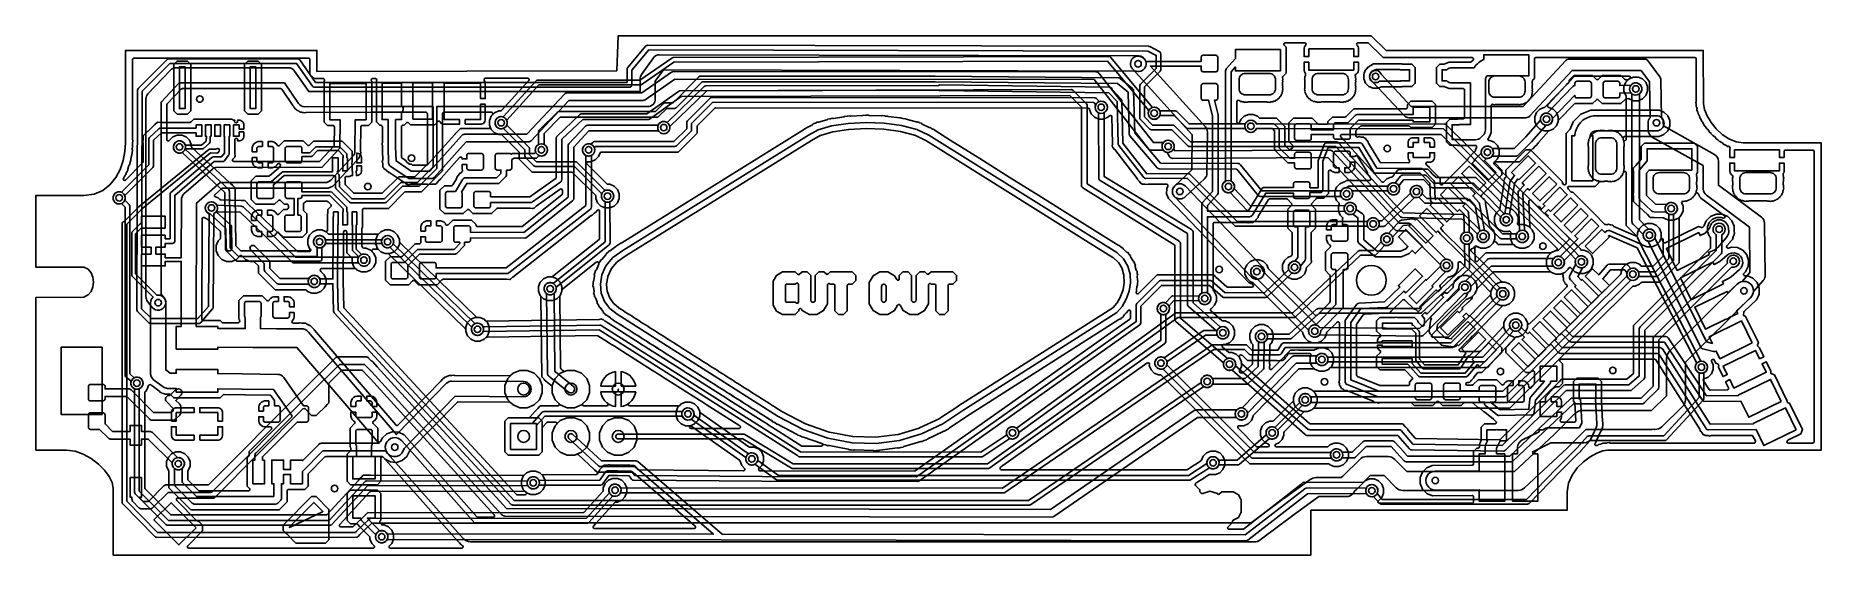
# Model space of a CAD drawing. Header units: millimetres. Extents: x 2.1 to 97.9, y 0.8 to 28.7.
import ezdxf

# ---------------------------------------------------------------- set-up
doc = ezdxf.new("R2010")
doc.units = ezdxf.units.MM

msp = doc.modelspace()

# ---------------------------------------------------------------- linework, layer by layer
at = {"layer": '16_copper'}
for points in [[(10.837, 13.241, 0.196886), (10.923, 13.283), (11.558, 14.014, 0.179334), (11.589, 14.096), (11.619, 19.128, 0.967945), (11.388, 19.742), (11.348, 19.725, 0.640674), (11.365, 19.13), (11.335, 14.145), (10.769, 13.494), (8.276, 13.494), (7.747, 14.022), (7.779, 25.697), (9.26, 27.178), (16.063, 27.178), (16.914, 25.962, 0.244734), (17.018, 25.908), (33.941, 25.908, 0.414214), (34.068, 26.035), (34.068, 26.814), (34.984, 27.908), (61.786, 27.845), (62.23, 27.61), (62.23, 26.913), (61.378, 26.061, 0.198912), (61.341, 25.972), (61.341, 24.257, 0.198912), (61.378, 24.167), (61.886, 23.659, 0.198912), (61.976, 23.622), (63.066, 23.622), (63.933, 22.755, 0.198912), (64.023, 22.718), (71.87, 22.718), (75.014, 19.282, 0.016008), (75.02, 19.276), (75.35, 18.958, 0.186257), (75.434, 18.923), (78.655, 18.829), (79.483, 18.026, 0.957925), (80.082, 17.762), (80.098, 17.802, 0.648057), (79.66, 18.208), (78.797, 19.046, 0.187495), (78.712, 19.082), (75.491, 19.176), (75.199, 19.456), (72.019, 22.931), (72.013, 22.936), (72.007, 22.942), (72.003, 22.945), (71.998, 22.949), (71.991, 22.953), (71.984, 22.958), (71.979, 22.96), (71.973, 22.963), (71.965, 22.965), (71.958, 22.968), (71.953, 22.968), (71.946, 22.97), (71.934, 22.971), (71.926, 22.972), (64.076, 22.972), (63.209, 23.839, 0.198912), (63.119, 23.876), (62.029, 23.876), (61.595, 24.31), (61.595, 25.919), (62.447, 26.771, 0.198912), (62.484, 26.86), (62.484, 27.686, 0.277807), (62.416, 27.798), (61.877, 28.084, 0.121731), (61.818, 28.099), (34.925, 28.162, 0.222506), (34.828, 28.117), (33.843, 26.942, 0.176138), (33.814, 26.86), (33.814, 26.162), (17.084, 26.162), (16.233, 27.378, 0.244734), (16.129, 27.432), (9.207, 27.432, 0.198912), (9.118, 27.395), (7.562, 25.839, 0.198209), (7.525, 25.75), (7.493, 13.97, 0.199616), (7.53, 13.88), (8.133, 13.277, 0.198912), (8.223, 13.24), (10.827, 13.24)], [(20.149, 25.679, 0.000779), (20.148, 25.679), (16.719, 25.669), (15.963, 26.773, 0.24743), (15.627, 26.949), (9.588, 26.949, 0.205584), (9.294, 26.823), (8.087, 25.553, 0.192257), (7.976, 25.273), (7.976, 14.668, 0.170304), (8.065, 14.415), (8.319, 14.097, 1), (8.953, 14.605), (8.788, 14.811), (8.788, 25.111), (9.763, 26.137), (15.413, 26.137), (16.17, 25.032, 0.248257), (16.506, 24.855), (20.149, 24.867), (23.393, 24.867), (23.393, 21.632), (22.564, 20.803), (21.717, 20.803, 0.198912), (21.645, 20.773), (20.786, 19.914), (19.028, 19.914), (18.368, 20.572), (18.36, 21.149, 0.199659), (18.329, 21.221), (18.256, 21.291), (18.256, 21.42), (18.294, 21.42), (18.294, 22.122), (17.994, 22.122), (17.994, 21.42), (18.002, 21.42), (18.002, 21.374), (15.367, 21.374, 0.179762), (15.301, 21.349), (14.696, 20.828), (14.035, 20.828), (14.006, 20.82), (13.981, 20.806), (13.96, 20.785), (13.946, 20.76), (13.938, 20.732), (13.938, 20.035), (13.946, 20.007), (13.96, 19.982), (13.981, 19.961), (14.006, 19.947), (14.035, 19.939), (14.731, 19.939), (14.759, 19.947), (14.784, 19.961), (14.805, 19.982), (14.82, 20.007), (14.827, 20.035), (14.827, 20.673), (15.405, 21.171), (18.054, 21.171), (18.073, 21.159), (18.099, 21.149), (18.112, 21.147), (18.157, 21.104), (18.165, 20.528, 0.195755), (18.195, 20.458), (18.915, 19.74, 0.198522), (18.986, 19.71), (20.828, 19.71, 0.198912), (20.9, 19.74), (21.759, 20.599), (22.606, 20.599, 0.198912), (22.678, 20.629), (23.567, 21.518, 0.198912), (23.597, 21.59), (23.597, 24.867), (34.925, 24.867, 0.414214), (35.331, 25.273), (35.331, 26.222), (35.769, 26.835), (61.153, 26.772, 0.995419), (61.4, 27.565), (61.394, 27.567, 0.072343), (61.279, 27.584), (35.561, 27.648, 0.242866), (35.229, 27.478), (34.594, 26.589, 0.156294), (34.519, 26.353), (34.519, 25.679)], [(72.479, 3.953, 0.053594), (72.589, 3.978), (72.641, 3.999, 0.175073), (72.883, 4.245), (72.966, 4.321, 0.009395), (72.979, 4.335), (73.725, 5.08), (74.466, 5.08), (75.116, 4.429, 0.198912), (75.475, 4.28), (81.661, 4.28, 0.189933), (82.008, 4.417), (84.294, 6.55, 0.008653), (84.306, 6.562), (85.3, 7.557), (88.773, 7.557, 0.08496), (88.95, 7.562), (89.006, 7.557, 0.205831), (89.381, 7.7), (90.492, 8.78, 0.202682), (90.646, 9.144), (90.646, 11.155), (94.147, 14.625, 0.178637), (94.295, 14.944), (94.824, 15.542, 0.186004), (94.926, 15.816), (94.894, 18.61, 0.234156), (94.731, 18.932), (92.418, 20.651), (92.418, 21.939, 0.27164), (92.21, 22.294), (89.462, 23.831), (89.459, 24.011, 0.18119), (89.354, 24.276), (89.332, 26.292, 0.156244), (89.273, 26.469), (88.67, 27.294, 0.239349), (88.424, 27.419), (84.423, 27.419, 0.209053), (84.199, 27.321), (81.94, 24.879), (75.92, 24.879), (74.314, 26.6, 0.975486), (73.699, 26.374), (73.715, 26.334, 0.169009), (73.869, 26.183), (75.564, 24.367, 0.207885), (75.787, 24.27), (82.074, 24.27, 0.209053), (82.298, 24.368), (84.557, 26.81), (88.269, 26.81), (88.723, 26.188), (88.745, 24.269, 0.183212), (88.646, 23.999), (88.652, 23.584, 0.26752), (88.86, 23.236), (91.605, 21.701), (91.605, 20.447, 0.237155), (91.769, 20.121), (94.084, 18.4), (94.112, 15.963), (93.687, 15.483, 0.145292), (93.432, 15.347), (89.781, 11.727, 0.200048), (89.63, 11.367), (89.63, 9.359), (88.818, 8.569), (88.773, 8.572), (85.09, 8.572, 0.198912), (84.731, 8.424), (83.594, 7.287), (81.461, 5.296), (75.686, 5.296), (75.035, 5.947, 0.198912), (74.676, 6.096), (73.514, 6.096, 0.198912), (73.155, 5.947), (72.268, 5.06), (72.167, 4.966), (70.794, 4.966, 0.158139), (70.496, 4.87), (69.11, 3.865, 0.003421), (69.105, 3.861), (67.335, 2.54), (25.628, 2.54), (21.716, 6.941, 1), (20.956, 6.267), (25.02, 1.695, 0.214228), (25.4, 1.524), (67.503, 1.524, 0.161647), (67.807, 1.625), (69.709, 3.044), (70.959, 3.95), (72.423, 3.95)], [(72.518, 19.871, 1), (72.389, 20.515), (72.348, 20.504, 0.192262), (72.163, 20.345), (67.891, 20.345), (66.762, 21.737, 0.263094), (66.619, 21.815), (66.61, 21.816, 0.039224), (66.587, 21.819), (62.459, 21.837), (61.079, 23.458), (61.017, 25.722, 0.219129), (60.961, 25.836), (60.294, 26.376, 0.169301), (60.199, 26.41), (50.357, 26.505, 0.00242), (50.355, 26.505), (37.782, 26.505, 0.198912), (37.675, 26.46), (36.291, 25.076), (35.878, 25.076, 0.198912), (35.77, 25.032), (35.338, 24.6), (30.163, 24.6, 0.198912), (30.055, 24.555), (29.102, 23.603, 0.198912), (29.058, 23.495), (29.058, 22.833, 0.987272), (29.355, 22.248), (29.392, 22.27, 0.568841), (29.362, 22.833), (29.362, 23.432), (30.226, 24.295), (35.401, 24.295, 0.198912), (35.509, 24.34), (35.941, 24.771), (36.354, 24.771, 0.198912), (36.462, 24.816), (37.846, 26.2), (50.355, 26.2), (60.143, 26.105), (60.714, 25.643), (60.776, 23.396, 0.171185), (60.812, 23.301), (62.273, 21.586, 0.218558), (62.388, 21.533), (66.55, 21.514), (67.7, 20.097, 0.226019), (67.818, 20.041), (72.163, 20.041), (72.181, 20.011), (72.207, 19.977), (72.237, 19.946), (72.271, 19.92), (72.308, 19.899), (72.348, 19.882), (72.389, 19.871), (72.432, 19.866), (72.475, 19.866)], [(73.94, 18.252, 1), (73.812, 18.896), (73.77, 18.884, 0.2145), (73.574, 18.701), (66.582, 18.701), (64.041, 21.242, 0.200352), (63.95, 21.279), (61.72, 21.266), (60.444, 22.906), (60.382, 25.188, 0.184339), (60.348, 25.271), (59.871, 25.776, 0.359212), (59.724, 25.902), (50.617, 26.029, 0.151437), (50.53, 26.003), (38.036, 25.972, 0.19426), (37.948, 25.936), (35.964, 24.012, 0.999638), (35.6, 23.466), (35.637, 23.445, 0.612993), (36.105, 23.795), (38.088, 25.718), (50.532, 25.749), (50.539, 25.744, 0.127644), (50.612, 25.724), (59.691, 25.597), (60.13, 25.132), (60.192, 22.858, 0.159808), (60.218, 22.783), (61.558, 21.061, 0.232857), (61.659, 21.012), (63.899, 21.025), (66.439, 18.484, 0.198912), (66.529, 18.447), (73.574, 18.447), (73.582, 18.429), (73.603, 18.391), (73.629, 18.357), (73.66, 18.327), (73.694, 18.301), (73.731, 18.279), (73.77, 18.263), (73.812, 18.252), (73.854, 18.246), (73.897, 18.246)], [(80.665, 7.002, 0.170333), (80.711, 7.022), (83.859, 10.11, 0.002421), (83.859, 10.11), (83.993, 10.244), (84.183, 10.243, 0.00242), (84.183, 10.243), (87.463, 10.243, 0.182274), (87.514, 10.262), (87.833, 10.542, 0.215657), (87.859, 10.599), (87.859, 13.131), (91.976, 17.249, 0.198912), (91.999, 17.302), (91.999, 17.82, 0.198912), (91.976, 17.873), (91.92, 17.93), (91.824, 18.162), (91.824, 18.414), (91.92, 18.646), (92.098, 18.824), (92.33, 18.92), (92.582, 18.92), (92.671, 18.883, 0.883673), (92.746, 19.015), (91.665, 19.818), (91.659, 19.822), (91.649, 19.827), (91.609, 19.844), (91.549, 19.903, 0.036518), (91.541, 19.911), (91.474, 19.961, 0.157457), (91.446, 20.004), (91.44, 20.013), (91.409, 20.044), (91.376, 20.122, 0.036514), (91.371, 20.132), (91.329, 20.202, 0.294765), (91.255, 20.239), (91.247, 20.237, 0.343026), (91.169, 20.16), (91.158, 20.122, 0.037453), (91.149, 20.113), (91.146, 20.108, 0.250452), (91.088, 20.045), (91.068, 20.009, 0.032335), (91.06, 20.002), (91.056, 19.998, 0.2511), (90.987, 19.948), (90.961, 19.917, 0.034827), (90.95, 19.912), (90.946, 19.908, 0.235235), (90.873, 19.874), (90.87, 19.872), (90.84, 19.847, 0.059806), (90.82, 19.842), (90.814, 19.84, 0.222467), (90.741, 19.82), (90.737, 19.818), (90.708, 19.803, 0.246904), (90.628, 19.802), (90.565, 19.783, 0.773228), (90.447, 19.693), (90.516, 19.525), (90.516, 19.273), (90.42, 19.041), (90.338, 18.959, 0.198912), (90.316, 18.905), (90.316, 16.49), (89.269, 15.443), (88.314, 15.443, 0.198912), (88.26, 15.421), (88.179, 15.339), (87.946, 15.243), (87.863, 15.243, 0.197692), (87.81, 15.221), (81.349, 8.82, 0.001174), (81.349, 8.82), (81.214, 8.686), (81.025, 8.687, 0.001179), (81.025, 8.687), (70.699, 8.687, 0.198912), (70.646, 8.664), (70.589, 8.608), (70.357, 8.512), (70.105, 8.512), (69.873, 8.608), (69.695, 8.786), (69.599, 9.018), (69.599, 9.27), (69.695, 9.502), (69.873, 9.68), (70.105, 9.776), (70.357, 9.776), (70.589, 9.68), (70.646, 9.624, 0.198912), (70.699, 9.601), (80.807, 9.601, 0.197692), (80.86, 9.623), (87.166, 15.87, 0.200134), (87.188, 15.924), (87.188, 16.001), (87.285, 16.233), (87.462, 16.411), (87.695, 16.507), (87.946, 16.507), (88.179, 16.411), (88.26, 16.329, 0.198912), (88.314, 16.307), (88.88, 16.307, 0.198912), (88.934, 16.329), (89.43, 16.825, 0.198912), (89.452, 16.879), (89.452, 17.729, 0.820685), (89.306, 17.758), (89.245, 17.612), (89.068, 17.435), (88.835, 17.338), (88.584, 17.338), (88.351, 17.435), (88.174, 17.612), (88.077, 17.845, 0.22615), (88.055, 17.907), (87.471, 18.49), (87.471, 21.317, 0.041318), (87.469, 21.335), (87.468, 21.338, 0.678902), (87.328, 21.351), (87.324, 21.345, 0.042569), (87.319, 21.325), (87.317, 21.307, 0.063294), (87.306, 21.288), (87.303, 21.282, 0.238218), (87.263, 21.213), (87.251, 21.175, 0.037858), (87.242, 21.166), (87.239, 21.161, 0.25016), (87.182, 21.099), (87.162, 21.062, 0.032549), (87.153, 21.055), (87.149, 21.051, 0.251036), (87.08, 21.001), (87.054, 20.97, 0.034084), (87.044, 20.965), (87.039, 20.961, 0.236104), (86.966, 20.927), (86.962, 20.925), (86.933, 20.9, 0.058939), (86.913, 20.895), (86.907, 20.893, 0.221755), (86.834, 20.873), (86.83, 20.871), (86.802, 20.856, 0.247962), (86.721, 20.855), (86.658, 20.836, 0.214045), (86.598, 20.854), (86.51, 20.845, 0.153768), (86.466, 20.859), (86.313, 20.859, 0.125832), (86.27, 20.845), (86.182, 20.854, 0.077497), (86.159, 20.852), (86.146, 20.848, 0.017751), (86.139, 20.845), (86.121, 20.836), (86.059, 20.855, 0.05903), (86.036, 20.859), (85.999, 20.859), (85.999, 20.859, 0.214408), (85.925, 20.879), (85.921, 20.88), (85.885, 20.884, 0.06352), (85.866, 20.895), (85.861, 20.898, 0.238604), (85.791, 20.939), (85.754, 20.951, 0.036974), (85.744, 20.959), (85.74, 20.962, 0.249817), (85.677, 21.02), (85.641, 21.039, 0.033111), (85.634, 21.048), (85.63, 21.052, 0.251537), (85.58, 21.121), (85.548, 21.147, 0.033696), (85.543, 21.158), (85.54, 21.162, 0.235506), (85.505, 21.235), (85.503, 21.239), (85.479, 21.268, 0.05977), (85.473, 21.288), (85.472, 21.294, 0.221674), (85.451, 21.367), (85.45, 21.371), (85.434, 21.4, 0.247955), (85.434, 21.48), (85.414, 21.543, 0.213959), (85.432, 21.604), (85.423, 21.691, 0.153873), (85.437, 21.735), (85.437, 22.699, 0.125832), (85.423, 22.742), (85.432, 22.83, 0.077497), (85.431, 22.854), (85.426, 22.866, 0.017751), (85.424, 22.873), (85.414, 22.891), (85.434, 22.954, 0.05903), (85.437, 22.976), (85.437, 23.013), (85.437, 23.013, 0.214408), (85.458, 23.087), (85.459, 23.091), (85.462, 23.127, 0.06352), (85.474, 23.146), (85.476, 23.151, 0.238604), (85.517, 23.221), (85.529, 23.259, 0.036974), (85.538, 23.268), (85.54, 23.272, 0.249817), (85.598, 23.335), (85.618, 23.371, 0.033426), (85.627, 23.378), (85.63, 23.382, 0.251566), (85.7, 23.433), (85.726, 23.464, 0.033889), (85.736, 23.469), (85.74, 23.472, 0.235158), (85.814, 23.507), (85.817, 23.509), (85.846, 23.533, 0.059823), (85.867, 23.539), (85.872, 23.541, 0.222467), (85.946, 23.561), (85.95, 23.562), (85.978, 23.578, 0.246904), (86.059, 23.578), (86.121, 23.598, 0.214266), (86.182, 23.58), (86.27, 23.589, 0.153768), (86.313, 23.575), (86.466, 23.575, 0.125832), (86.51, 23.589), (86.598, 23.58, 0.077612), (86.621, 23.581), (86.633, 23.586, 0.017918), (86.641, 23.588), (86.658, 23.598), (86.721, 23.578, 0.058552), (86.744, 23.575), (86.781, 23.575), (86.781, 23.575, 0.214191), (86.855, 23.555), (86.859, 23.553), (86.894, 23.55, 0.063019), (86.914, 23.539), (86.919, 23.536, 0.238193), (86.988, 23.495), (87.026, 23.483, 0.037453), (87.035, 23.475), (87.04, 23.472, 0.250452), (87.103, 23.414), (87.139, 23.394, 0.032335), (87.146, 23.385), (87.15, 23.382, 0.2511), (87.2, 23.313), (87.231, 23.287, 0.034827), (87.236, 23.276), (87.24, 23.272, 0.235235), (87.274, 23.199), (87.277, 23.195), (87.301, 23.166), (87.301, 23.16), (87.303, 23.156, 0.967683), (87.463, 23.083), (87.466, 23.09, 0.092224), (87.471, 23.117), (87.471, 25.395, 0.193334), (87.443, 25.455), (87.347, 25.687), (87.347, 25.939), (87.443, 26.171), (87.621, 26.349, 0.963385), (87.615, 26.505), (84.723, 26.505, 0.209049), (84.667, 26.48), (83.255, 24.954, 0.547467), (83.311, 24.826), (83.543, 24.729), (83.721, 24.552), (83.817, 24.319), (83.817, 24.068), (83.721, 23.835), (83.543, 23.658), (83.317, 23.564, 0.114276), (83.289, 23.544), (82.76, 22.944, 0.12321), (82.741, 22.904), (82.605, 22.768, 0.015606), (82.601, 22.764), (82.473, 22.619, 0.144011), (82.436, 22.599), (81.744, 21.908), (80.436, 21.908, 0.671571), (80.383, 21.777), (84.711, 17.529, 0.095751), (84.738, 17.512), (84.858, 17.385, 0.009919), (84.86, 17.383), (84.985, 17.26), (84.986, 17.256), (84.989, 17.25, 0.413138), (85.089, 17.174), (85.184, 17.174), (85.416, 17.078), (85.594, 16.9), (85.69, 16.668), (85.69, 16.416), (85.594, 16.184), (85.416, 16.006), (85.184, 15.91), (84.932, 15.91), (84.7, 16.006), (84.522, 16.184, 0.734232), (84.377, 16.201), (84.375, 16.199), (84.356, 16.152), (84.178, 15.974), (83.946, 15.878), (83.694, 15.878), (83.462, 15.974, 0.226138), (83.402, 16.002), (80.379, 16.002, 0.198912), (80.325, 15.98), (79.458, 15.113, 0.193345), (79.436, 15.051), (79.339, 14.818), (79.162, 14.641), (78.929, 14.544, 0.202812), (78.875, 14.521), (77.029, 12.626, 0.663376), (77.084, 12.497), (77.895, 12.497, 0.198912), (77.948, 12.519), (78.465, 13.036, 0.001907), (78.466, 13.036), (80.181, 14.778, 0.196931), (80.203, 14.832), (80.203, 14.953), (80.3, 15.185), (80.477, 15.363), (80.71, 15.459), (80.961, 15.459), (81.194, 15.363), (81.371, 15.185), (81.468, 14.953), (81.468, 14.701), (81.371, 14.469), (81.194, 14.291), (80.961, 14.195), (80.851, 14.195, 0.200895), (80.797, 14.172), (79.225, 12.577, 0.041351), (79.218, 12.567), (79.078, 12.428, 0.001907), (79.078, 12.427), (78.941, 12.288, 0.04595), (78.93, 12.279), (78.516, 11.865, 0.668179), (78.569, 11.735), (79.598, 11.735, 0.208632), (79.654, 11.759), (80.879, 13.079, 0.189229), (80.899, 13.131), (80.899, 13.273), (80.995, 13.506), (81.173, 13.683), (81.405, 13.78), (81.657, 13.78), (81.889, 13.683), (82.067, 13.506), (82.163, 13.273), (82.163, 13.022), (82.067, 12.789), (81.889, 12.611), (81.657, 12.515), (81.567, 12.515, 0.20864), (81.511, 12.491), (80.272, 11.155, 0.092624), (80.256, 11.129), (80.132, 11.004, 0.00934), (80.13, 11.002), (80.01, 10.873, 0.014162), (80.005, 10.871), (79.829, 10.871, 0.009332), (79.826, 10.871), (79.65, 10.865, 0.101719), (79.62, 10.871), (71.614, 10.871, 0.198912), (71.56, 10.849), (71.478, 10.767), (71.246, 10.671), (70.994, 10.671), (70.762, 10.767), (70.584, 10.945), (70.488, 11.177), (70.488, 11.429), (70.529, 11.528, 0.534518), (70.458, 11.633), (69.36, 11.633, 0.033589), (69.35, 11.633), (69.344, 11.631, 0.341504), (69.269, 11.551), (69.267, 11.538, 0.079942), (69.266, 11.505), (69.175, 11.414, 0.049389), (69.165, 11.403), (69.094, 11.296, 0.158933), (69.047, 11.283), (69.037, 11.275, 0.080069), (69.013, 11.252), (68.884, 11.252, 0.049389), (68.869, 11.251), (68.743, 11.226, 0.230358), (68.68, 11.252), (67.131, 11.252), (66.868, 11.516, 0.144304), (66.83, 11.536), (66.823, 11.537), (66.814, 11.538, 0.778355), (66.703, 11.407), (66.799, 11.175, 0.342802), (66.825, 11.079), (70.467, 7.87, 0.191757), (70.52, 7.852), (70.623, 7.855, 0.135114), (70.661, 7.844), (75.073, 7.844, 0.124241), (75.115, 7.857), (75.285, 7.844, 0.018515), (75.291, 7.844), (75.462, 7.844, 0.098263), (75.493, 7.83), (75.605, 7.7, 0.01852), (75.608, 7.696), (75.729, 7.576, 0.147204), (75.747, 7.535), (76.135, 7.085, 0.214866), (76.192, 7.058), (80.656, 7.001)], [(88.774, 17.649, 0.960569), (88.672, 18.296), (88.182, 18.785), (88.182, 25.556, 0.960575), (87.797, 26.086), (87.763, 26.059, 0.46839), (87.776, 25.556), (87.776, 18.701, 0.198912), (87.836, 18.557), (88.384, 18.008), (88.382, 17.992), (88.382, 17.949), (88.388, 17.906), (88.399, 17.865), (88.415, 17.825), (88.437, 17.788), (88.463, 17.754), (88.493, 17.724), (88.527, 17.698), (88.564, 17.676), (88.604, 17.66), (88.645, 17.649), (88.688, 17.643), (88.731, 17.643)], [(16.718, 17.133, 0.545454), (16.768, 17.263), (16.672, 17.495), (16.672, 17.747), (16.768, 17.979), (16.946, 18.157), (17.178, 18.253), (17.43, 18.253), (17.624, 18.173, 0.534518), (17.729, 18.243), (17.729, 19.12, 0.129294), (17.739, 19.157), (17.739, 19.346), (17.903, 19.51, 0.414214), (17.903, 19.618), (17.756, 19.764, 0.198912), (17.702, 19.787), (16.596, 19.787, 0.198912), (16.542, 19.764), (16.462, 19.684, 0.198912), (16.44, 19.63), (16.44, 19.327, 0.198912), (16.462, 19.273), (16.624, 19.111), (16.624, 18.1), (16.381, 17.856), (15.369, 17.856), (15.12, 18.105, 0.435396), (15.009, 18.101), (15.005, 18.097, 0.148521), (14.977, 18.048), (14.909, 17.98), (14.825, 17.932), (14.732, 17.907), (14.503, 17.907), (14.503, 18.161), (14.699, 18.161), (14.727, 18.169), (14.753, 18.183), (14.773, 18.204), (14.788, 18.229), (14.796, 18.257), (14.796, 18.954), (14.788, 18.982), (14.773, 19.007), (14.753, 19.028), (14.727, 19.042), (14.699, 19.05), (14.503, 19.05), (14.503, 19.304), (14.732, 19.304), (14.825, 19.279), (14.909, 19.231), (14.977, 19.163, 0.681829), (15.12, 19.106), (15.369, 19.355), (15.551, 19.355, 0.414214), (15.627, 19.431), (15.627, 19.558, 0.414214), (15.551, 19.634), (15.401, 19.634), (15.199, 19.837, 0.414214), (15.091, 19.837), (14.888, 19.634), (13.877, 19.634), (13.633, 19.878), (13.633, 20.889), (13.877, 21.133), (14.554, 21.133, 0.17976), (14.604, 21.151), (15.088, 21.569, 0.018491), (15.092, 21.572), (15.176, 21.656, 0.21835), (15.198, 21.716), (15.197, 21.721, 0.743364), (15.041, 21.784), (15.037, 21.78, 0.148521), (15.008, 21.731), (14.94, 21.663), (14.857, 21.615), (14.764, 21.59), (14.535, 21.59), (14.535, 21.844), (14.731, 21.844), (14.759, 21.852), (14.784, 21.866), (14.805, 21.887), (14.82, 21.912), (14.827, 21.94), (14.827, 22.637), (14.82, 22.665), (14.805, 22.69), (14.784, 22.711), (14.759, 22.725), (14.731, 22.733), (14.535, 22.733), (14.535, 22.987), (14.764, 22.987), (14.857, 22.962), (14.94, 22.914), (15.008, 22.846, 0.681829), (15.152, 22.789), (15.401, 23.038), (16.412, 23.038), (16.653, 22.797, 0.414214), (16.761, 22.797), (16.977, 23.012), (18.52, 23.012), (19.049, 22.483), (19.046, 22.122), (19.044, 22.122), (19.044, 21.965), (19.042, 21.773), (19.044, 21.753), (19.044, 21.42), (19.07, 21.42), (19.073, 21.166), (19.003, 21.166, 0.198912), (18.949, 21.144), (18.92, 21.115), (18.743, 21.115, 0.419063), (18.667, 21.038), (18.668, 20.958), (18.667, 20.954), (18.67, 20.732, 0.195757), (18.693, 20.679), (19.132, 20.241, 0.19852), (19.186, 20.218), (20.628, 20.218, 0.198912), (20.682, 20.241), (21.549, 21.107), (22.406, 21.107, 0.198912), (22.46, 21.13), (23.066, 21.736, 0.198912), (23.089, 21.79), (23.089, 24.486, 0.414214), (23.012, 24.562), (20.15, 24.562, 0.000779), (20.15, 24.562), (16.588, 24.551, 0.05124), (16.573, 24.549), (16.513, 24.537), (16.447, 24.549, 0.047018), (16.433, 24.55), (16.366, 24.55, 0.222691), (16.295, 24.577), (16.235, 24.589), (16.179, 24.625, 0.047028), (16.166, 24.632), (16.104, 24.657, 0.222679), (16.049, 24.71), (15.998, 24.743), (15.96, 24.799, 0.047036), (15.951, 24.81), (15.903, 24.857, 0.222688), (15.872, 24.927), (15.275, 25.799, 0.247425), (15.212, 25.832), (9.927, 25.832, 0.205584), (9.871, 25.808), (9.114, 25.011, 0.192258), (9.093, 24.959), (9.093, 23.081, 0.648642), (9.243, 23.059), (9.421, 23.237), (9.653, 23.333), (9.905, 23.333), (10.137, 23.237), (10.315, 23.059), (10.411, 22.827), (10.411, 22.736, 0.208277), (10.435, 22.68), (12.483, 20.775, 0.077175), (12.504, 20.761), (12.635, 20.633, 0.005932), (12.637, 20.632), (12.768, 20.51), (12.77, 20.331, 0.005928), (12.77, 20.329), (12.776, 20.146, 0.081094), (12.772, 20.122), (12.805, 17.427, 0.195727), (12.828, 17.374), (13.047, 17.155, 0.198912), (13.101, 17.132), (16.715, 17.132)], [(31.814, 22.221, 0.471237), (32.053, 22.666), (32.12, 22.733), (36.386, 22.733, 0.198912), (36.475, 22.77), (37.237, 23.532, 0.198912), (37.275, 23.622), (37.275, 23.955), (38.427, 25.108), (58.872, 25.083), (58.98, 24.965, 0.986419), (59.572, 24.683), (59.588, 24.723, 0.627692), (59.167, 25.137), (59.022, 25.295, 0.209911), (58.928, 25.337), (38.374, 25.362, 0.199232), (38.284, 25.325), (37.058, 24.098, 0.198912), (37.02, 24.008), (37.02, 23.675), (36.333, 22.987), (32.068, 22.987, 0.198912), (31.978, 22.95), (31.874, 22.846), (31.855, 22.853), (31.814, 22.864), (31.771, 22.87), (31.729, 22.87), (31.686, 22.864), (31.645, 22.853), (31.605, 22.837), (31.568, 22.815), (31.534, 22.789), (31.503, 22.759), (31.477, 22.725), (31.456, 22.688), (31.439, 22.648), (31.428, 22.607), (31.423, 22.564), (31.423, 22.521), (31.428, 22.478), (31.439, 22.437), (31.456, 22.397), (31.477, 22.36), (31.503, 22.326), (31.534, 22.296), (31.568, 22.27), (31.605, 22.248), (31.645, 22.232), (31.686, 22.221), (31.729, 22.215), (31.771, 22.215)], [(28.338, 4.052, 0.654774), (28.389, 4.181), (28.242, 4.328), (28.146, 4.561), (28.146, 4.812), (28.242, 5.044), (28.42, 5.222), (28.652, 5.318), (28.904, 5.318), (29.136, 5.222), (29.216, 5.142, 0.199818), (29.271, 5.12), (32.146, 5.13, 0.243814), (32.208, 5.162), (32.32, 5.323, 0.084077), (32.331, 5.346), (32.333, 5.357, 0.072873), (32.334, 5.386), (32.429, 5.481, 0.043698), (32.438, 5.491), (32.515, 5.601, 0.145149), (32.557, 5.613), (32.563, 5.617, 0.079044), (32.587, 5.639), (32.722, 5.639, 0.0437), (32.735, 5.64), (32.867, 5.663, 0.216197), (32.926, 5.639), (33.094, 5.639, 0.071071), (33.117, 5.642), (33.303, 5.639, 0.004583), (33.304, 5.639), (33.49, 5.639, 0.073464), (33.512, 5.635), (33.832, 5.629, 0.045121), (33.846, 5.631), (33.854, 5.632, 0.094318), (33.887, 5.65), (34.026, 5.626, 0.037348), (34.037, 5.625), (34.178, 5.623, 0.083088), (34.197, 5.606), (34.204, 5.601, 0.094312), (34.24, 5.59), (34.322, 5.475, 0.037353), (34.329, 5.467), (34.387, 5.406, 0.201524), (34.442, 5.383), (40.067, 5.336, 0.671179), (40.122, 5.466), (39.977, 5.611), (39.881, 5.843, 0.254828), (39.848, 5.909), (37.252, 7.736, 0.154518), (37.208, 7.75), (36.958, 7.75), (36.726, 7.846), (36.548, 8.024), (36.452, 8.256), (36.452, 8.508), (36.548, 8.74), (36.726, 8.918), (36.958, 9.014), (37.21, 9.014), (37.442, 8.918), (37.62, 8.74), (37.716, 8.508, 0.222558), (37.749, 8.442), (40.345, 6.615, 0.154518), (40.389, 6.601), (40.639, 6.601), (40.871, 6.505), (41.049, 6.327), (41.145, 6.095), (41.145, 5.843), (41.049, 5.611), (40.897, 5.459, 0.665187), (40.95, 5.329), (41.061, 5.328, 0.001876), (41.061, 5.328), (49.242, 5.321, 0.155087), (49.286, 5.335), (60.813, 13.472, 0.243691), (60.846, 13.535), (60.846, 13.877, 0.769152), (60.703, 13.915), (60.649, 13.82, 0.212774), (60.593, 13.791), (60.541, 13.732), (60.541, 13.732), (60.541, 13.732), (60.485, 13.668, 0.125052), (60.468, 13.634), (60.459, 13.594), (60.381, 13.544, 0.072081), (60.365, 13.53), (60.305, 13.461, 0.254763), (60.228, 13.447), (52.048, 8.251, 0.00558), (52.046, 8.25), (51.107, 7.623, 0.019352), (51.102, 7.62), (51.097, 7.614, 0.105181), (51.076, 7.58), (50.963, 7.526, 0.036581), (50.954, 7.521), (50.85, 7.452, 0.183142), (50.796, 7.447), (49.929, 7.037, 0.017499), (49.925, 7.035), (49.918, 7.03, 0.107724), (49.891, 6.997), (49.773, 6.962, 0.038409), (49.762, 6.958), (49.652, 6.906, 0.187495), (49.596, 6.91), (48.684, 6.639, 0.016319), (48.679, 6.638), (48.672, 6.634, 0.109423), (48.639, 6.605), (48.519, 6.589, 0.039597), (48.507, 6.587), (48.391, 6.552, 0.190266), (48.336, 6.565), (47.384, 6.441, 0.015931), (47.379, 6.44), (47.371, 6.437, 0.109958), (47.334, 6.414), (47.213, 6.417, 0.039997), (47.201, 6.417), (47.08, 6.401, 0.191166), (47.028, 6.423), (46.04, 6.452, 0.016522), (46.035, 6.452), (46.027, 6.451, 0.109082), (45.987, 6.434), (45.868, 6.457, 0.039397), (45.856, 6.458), (45.734, 6.462, 0.189766), (45.687, 6.491), (44.668, 6.684, 0.018102), (44.663, 6.685), (44.654, 6.685, 0.106975), (44.614, 6.675), (44.498, 6.715, 0.037822), (44.487, 6.718), (44.366, 6.741, 0.186074), (44.324, 6.777), (43.28, 7.144), (43.277, 7.145), (43.274, 7.146, 0.121749), (43.227, 7.143), (43.116, 7.201, 0.035503), (43.106, 7.206), (42.987, 7.247, 0.180572), (42.952, 7.287), (41.899, 7.835, 0.121473), (41.857, 7.843), (41.8, 7.88), (41.8, 7.88), (41.8, 7.88), (41.74, 7.918, 0.02123), (41.734, 7.921), (41.61, 7.986, 0.230258), (41.56, 8.032), (41.44, 8.108), (41.44, 8.108), (41.44, 8.108), (41.319, 8.184), (41.319, 8.184), (41.319, 8.184), (41.199, 8.261), (41.199, 8.261), (41.079, 8.337), (41.079, 8.337), (41.079, 8.337), (40.959, 8.413), (40.959, 8.413), (40.959, 8.413), (40.839, 8.489), (40.839, 8.489), (40.839, 8.489), (40.719, 8.565), (40.719, 8.565), (40.719, 8.565), (40.599, 8.642), (40.599, 8.642), (40.599, 8.642), (40.479, 8.718), (40.479, 8.718), (40.479, 8.718), (40.359, 8.794), (40.359, 8.794), (40.359, 8.794), (40.238, 8.87), (40.238, 8.87), (40.238, 8.87), (40.118, 8.946), (40.118, 8.946), (40.118, 8.946), (39.998, 9.023), (39.998, 9.023), (39.998, 9.023), (39.878, 9.099), (39.878, 9.099), (39.878, 9.099), (39.758, 9.175), (39.758, 9.175), (39.638, 9.251), (39.638, 9.251), (39.638, 9.251), (39.518, 9.327), (39.518, 9.327), (39.518, 9.327), (39.398, 9.404), (39.398, 9.404), (39.398, 9.404), (39.277, 9.48), (39.277, 9.48), (39.277, 9.48), (39.157, 9.556), (39.157, 9.556), (39.157, 9.556), (39.037, 9.632), (39.037, 9.632), (39.037, 9.632), (38.917, 9.708), (38.917, 9.708), (38.917, 9.708), (38.797, 9.785), (38.797, 9.785), (38.797, 9.785), (38.677, 9.861), (38.677, 9.861), (38.677, 9.861), (38.557, 9.937), (38.557, 9.937), (38.557, 9.937), (38.437, 10.013), (38.437, 10.013), (38.437, 10.013), (38.317, 10.089), (38.317, 10.089), (38.196, 10.166), (38.196, 10.166), (38.196, 10.166), (38.076, 10.242), (38.076, 10.242), (38.076, 10.242), (37.956, 10.318), (37.956, 10.318), (37.956, 10.318), (37.836, 10.394), (37.836, 10.394), (37.836, 10.394), (37.716, 10.47), (37.716, 10.47), (37.716, 10.47), (37.596, 10.547), (37.596, 10.547), (37.596, 10.547), (37.476, 10.623), (37.476, 10.623), (37.476, 10.623), (37.356, 10.699), (37.356, 10.699), (37.356, 10.699), (37.235, 10.775), (37.235, 10.775), (37.235, 10.775), (37.115, 10.851), (37.115, 10.851), (37.115, 10.851), (36.995, 10.928), (36.995, 10.928), (36.995, 10.928), (36.875, 11.004), (36.875, 11.004), (36.755, 11.08), (36.755, 11.08), (36.755, 11.08), (36.635, 11.156), (36.635, 11.156), (36.635, 11.156), (36.515, 11.232), (36.515, 11.232), (36.515, 11.232), (36.395, 11.309), (36.395, 11.309), (36.395, 11.309), (36.275, 11.385), (36.275, 11.385), (36.275, 11.385), (36.154, 11.461), (36.154, 11.461), (36.154, 11.461), (36.034, 11.537), (36.034, 11.537), (36.034, 11.537), (35.914, 11.613), (35.914, 11.613), (35.914, 11.613), (35.794, 11.69), (35.794, 11.69), (35.794, 11.69), (35.674, 11.766), (35.674, 11.766), (35.674, 11.766), (35.554, 11.842), (35.554, 11.842), (35.554, 11.842), (35.434, 11.918), (35.434, 11.918), (35.314, 11.994), (35.314, 11.994), (35.314, 11.994), (35.193, 12.071), (35.193, 12.071), (35.193, 12.071), (35.073, 12.147), (35.073, 12.147), (35.073, 12.147), (34.953, 12.223), (34.953, 12.223), (34.953, 12.223), (34.833, 12.299), (34.833, 12.299), (34.833, 12.299), (34.713, 12.375), (34.713, 12.375), (34.713, 12.375), (34.593, 12.452), (34.593, 12.452), (34.593, 12.452), (34.473, 12.528), (34.473, 12.528), (34.473, 12.528), (34.353, 12.604), (34.353, 12.604), (34.353, 12.604), (34.233, 12.68), (34.233, 12.68), (34.233, 12.68), (34.112, 12.756), (34.112, 12.756), (34.112, 12.756), (33.992, 12.833), (33.992, 12.833), (33.872, 12.909), (33.872, 12.909), (33.872, 12.909), (33.752, 12.985), (33.752, 12.985), (33.752, 12.985), (33.632, 13.061), (33.632, 13.061), (33.632, 13.061), (33.512, 13.137), (33.512, 13.137), (33.512, 13.137), (33.392, 13.214), (33.392, 13.214), (33.392, 13.214), (33.272, 13.29, 0.000051), (33.272, 13.29), (33.217, 13.325, 0.123347), (33.174, 13.336), (33.065, 13.42, 0.022772), (33.06, 13.424), (32.943, 13.498, 0.147245), (32.918, 13.534), (32.753, 13.661, 0.128004), (32.718, 13.676), (32.679, 13.682), (32.623, 13.757, 0.069168), (32.608, 13.772), (32.534, 13.83, 0.250141), (32.514, 13.904), (32.371, 14.097, 0.130219), (32.34, 14.122), (32.307, 14.136), (32.272, 14.226, 0.066987), (32.262, 14.244), (32.205, 14.321, 0.246536), (32.206, 14.396), (32.12, 14.617, 0.130991), (32.097, 14.649), (32.069, 14.671), (32.059, 14.768, 0.066204), (32.054, 14.787), (32.019, 14.878, 0.245192), (32.039, 14.949), (32.013, 15.191, 0.130476), (31.999, 15.227), (31.978, 15.257), (31.993, 15.352, 0.066716), (31.994, 15.373), (31.984, 15.469, 0.246078), (32.023, 15.533), (32.064, 15.788, 0.129693), (32.06, 15.827), (32.047, 15.862), (32.087, 15.949, 0.067479), (32.093, 15.969), (32.108, 16.063, 0.247362), (32.163, 16.115), (32.283, 16.377, 0.130336), (32.29, 16.415), (32.286, 16.452), (32.348, 16.526, 0.06685), (32.359, 16.543), (32.399, 16.63, 0.246299), (32.465, 16.666), (32.678, 16.92, 0.097741), (32.692, 16.946), (32.695, 16.957), (32.7, 16.989), (32.781, 17.047, 0.063017), (32.795, 17.06), (32.86, 17.137, 0.239583), (32.93, 17.154), (33.219, 17.362, 0.110665), (33.243, 17.391), (33.367, 17.468, 0.016813), (33.371, 17.471), (33.489, 17.555, 0.126972), (33.526, 17.566), (43.203, 23.57, 0.099323), (43.227, 23.593), (43.36, 23.667, 0.012001), (43.363, 23.669), (43.492, 23.749, 0.110517), (43.524, 23.758), (43.77, 23.895, 0.08491), (43.789, 23.911), (43.799, 23.924), (43.812, 23.948), (43.914, 23.977, 0.056781), (43.93, 23.984), (44.022, 24.035, 0.22773), (44.09, 24.028), (44.546, 24.159, 0.134619), (44.587, 24.189), (44.714, 24.208, 0.033004), (44.724, 24.21), (44.846, 24.245, 0.174583), (44.897, 24.235), (45.462, 24.32, 0.124735), (45.502, 24.34), (45.639, 24.347, 0.024198), (45.646, 24.347), (45.781, 24.367, 0.150845), (45.824, 24.356), (46.458, 24.389, 0.122318), (46.499, 24.403), (46.638, 24.398, 0.021797), (46.645, 24.399), (46.783, 24.406, 0.144796), (46.824, 24.392), (47.475, 24.369, 0.124367), (47.518, 24.381), (47.654, 24.363, 0.02379), (47.661, 24.362), (47.798, 24.357, 0.149839), (47.838, 24.338), (48.453, 24.258, 0.133084), (48.502, 24.268), (48.627, 24.235, 0.031108), (48.636, 24.234), (48.765, 24.217, 0.170003), (48.806, 24.189), (49.338, 24.05, 0.079183), (49.362, 24.048), (49.374, 24.05, 0.068152), (49.4, 24.058), (49.502, 24.009, 0.048568), (49.516, 24.004), (49.625, 23.975, 0.210623), (49.667, 23.929), (50.034, 23.752, 0.127923), (50.081, 23.746), (50.194, 23.675, 0.02731), (50.201, 23.671), (50.322, 23.613, 0.159046), (50.352, 23.577), (51.168, 23.067), (51.168, 23.067), (52.754, 22.076), (52.754, 22.076), (54.339, 21.086), (54.339, 21.086), (54.339, 21.086), (55.925, 20.095), (55.925, 20.095), (55.925, 20.095), (57.51, 19.105), (57.51, 19.105), (57.51, 19.105), (59.95, 17.581), (59.95, 17.581), (60.186, 17.433, 0.04123), (60.198, 17.428), (60.206, 17.424, 0.095155), (60.245, 17.422), (60.332, 17.343, 0.045025), (60.343, 17.335), (60.438, 17.276, 0.210835), (60.468, 17.219), (60.639, 17.064, 0.123385), (60.672, 17.046), (60.714, 17.035), (60.76, 16.958, 0.073734), (60.774, 16.941), (60.84, 16.88, 0.257286), (60.853, 16.802), (60.968, 16.61, 0.130032), (60.996, 16.582), (61.028, 16.564), (61.053, 16.472, 0.06716), (61.061, 16.453), (61.111, 16.37, 0.246819), (61.102, 16.296), (61.156, 16.101, 0.095503), (61.169, 16.075), (61.172, 16.071, 0.082346), (61.198, 16.046), (61.202, 15.942, 0.05775), (61.205, 15.924), (61.233, 15.823, 0.229652), (61.209, 15.759), (61.216, 15.57, 0.07818), (61.221, 15.547), (61.227, 15.535, 0.069051), (61.242, 15.512), (61.225, 15.401, 0.049578), (61.224, 15.386), (61.228, 15.274, 0.212814), (61.196, 15.22), (61.167, 15.042, 0.041216), (61.167, 15.03), (61.167, 15.02, 0.095235), (61.18, 14.984), (61.157, 14.92, 0.798567), (61.283, 14.84), (62.28, 15.837), (65.121, 15.837, 0.016942), (65.126, 15.837), (65.289, 15.848, 0.08157), (65.316, 15.838), (65.431, 15.723, 0.016943), (65.435, 15.719), (66.027, 15.203, 0.182841), (66.077, 15.184), (67.371, 15.191, 0.809519), (67.401, 15.337), (67.212, 15.42), (62.889, 19.93), (62.786, 20.194), (62.792, 20.476), (62.849, 20.607, 0.543096), (62.779, 20.714), (61.834, 20.708, 0.023472), (61.827, 20.708), (61.819, 20.706, 0.105888), (61.782, 20.689), (61.638, 20.707, 0.032438), (61.628, 20.707), (61.482, 20.706, 0.043401), (61.472, 20.715), (61.466, 20.719, 0.105831), (61.428, 20.733), (61.338, 20.848, 0.032447), (61.331, 20.855), (61.228, 20.958, 0.185942), (61.212, 21.01), (60.002, 22.566, 0.037898), (59.994, 22.574), (59.892, 22.671, 0.084871), (59.889, 22.696), (59.888, 22.704, 0.095063), (59.868, 22.737), (59.885, 22.876, 0.03789), (59.886, 22.888), (59.847, 24.322, 0.658345), (59.717, 24.374), (59.635, 24.293), (59.403, 24.196), (59.151, 24.196), (58.919, 24.293), (58.741, 24.47), (58.645, 24.703, 0.409131), (58.569, 24.778), (38.585, 24.803, 0.199232), (38.531, 24.781), (37.602, 23.852, 0.198912), (37.579, 23.798), (37.579, 23.443), (36.564, 22.428), (32.438, 22.428, 0.303351), (32.367, 22.381), (32.286, 22.184), (32.108, 22.007), (31.876, 21.91), (31.716, 21.91, 0.668179), (31.662, 21.78), (32.722, 20.721, 0.198912), (32.776, 20.698), (32.892, 20.698), (33.124, 20.602), (33.302, 20.424), (33.398, 20.192), (33.398, 19.94), (33.302, 19.708), (33.124, 19.53), (32.892, 19.434), (32.64, 19.434), (32.408, 19.53), (32.23, 19.708), (32.134, 19.94), (32.134, 20.056, 0.198912), (32.111, 20.11), (30.892, 21.329, 0.198912), (30.838, 21.352), (28.717, 21.352), (28.019, 22.049), (28.019, 22.393, 0.198912), (27.997, 22.447), (27.095, 23.348, 0.198912), (27.041, 23.371), (26.925, 23.371), (26.693, 23.467), (26.515, 23.645), (26.419, 23.877), (26.419, 24.129), (26.515, 24.361), (26.586, 24.432, 0.668179), (26.532, 24.562), (23.978, 24.562, 0.414214), (23.901, 24.486), (23.901, 21.422), (22.774, 20.295), (21.917, 20.295, 0.198912), (21.863, 20.272), (20.996, 19.406), (19.675, 19.406, 0.414214), (19.599, 19.329), (19.599, 18.391, 0.204132), (19.575, 18.336), (19.575, 17.385, 0.14431), (19.588, 17.343), (19.592, 17.338, 0.391593), (19.691, 17.269), (19.811, 17.269), (20.043, 17.173), (20.221, 16.995), (20.317, 16.763), (20.317, 16.511), (20.221, 16.279), (20.043, 16.101), (19.811, 16.005), (19.559, 16.005), (19.327, 16.101), (19.149, 16.279), (19.053, 16.511), (19.053, 16.695, 0.198912), (19.03, 16.749), (18.763, 17.016), (18.763, 18.137, 0.996173), (18.594, 18.137), (18.593, 17.969, 0.001917), (18.593, 17.969), (18.593, 17.861), (18.592, 17.855), (18.574, 15.499, 0.007906), (18.574, 15.496), (18.607, 14.102, 0.182578), (18.627, 14.052), (27.852, 4.076, 0.209102), (27.908, 4.051), (28.335, 4.051)], [(32.83, 19.744, 1), (32.702, 20.388), (32.661, 20.377), (32.642, 20.369), (31.139, 21.873, 0.198912), (31.049, 21.91), (28.948, 21.91), (28.578, 22.281), (28.578, 22.603, 0.198912), (28.541, 22.693), (27.354, 23.879, 0.965066), (26.757, 24.148), (26.74, 24.108, 0.642766), (27.175, 23.7), (28.324, 22.551), (28.324, 22.228, 0.198912), (28.361, 22.138), (28.806, 21.693, 0.198912), (28.896, 21.656), (30.996, 21.656), (32.463, 20.19), (32.455, 20.171), (32.444, 20.13), (32.439, 20.087), (32.439, 20.045), (32.444, 20.002), (32.455, 19.961), (32.472, 19.921), (32.493, 19.884), (32.519, 19.85), (32.55, 19.819), (32.584, 19.793), (32.621, 19.772), (32.661, 19.755), (32.702, 19.744), (32.745, 19.739), (32.787, 19.739)], [(85.122, 16.22, 1), (84.994, 16.864), (84.953, 16.852), (84.944, 16.849), (84.643, 17.169, 0.009915), (84.639, 17.172), (77.794, 23.89, 0.196161), (77.705, 23.927), (67.612, 23.939, 0.664537), (67.008, 23.939), (63.997, 23.939), (63.336, 24.601, 0.198912), (63.246, 24.638), (62.422, 24.638, 0.96399), (61.81, 24.405), (61.826, 24.365, 0.643555), (62.423, 24.384), (63.193, 24.384), (63.855, 23.723, 0.198912), (63.945, 23.685), (67.008, 23.685, 0.66366), (67.612, 23.685), (77.653, 23.673), (84.46, 16.993), (84.759, 16.675), (84.748, 16.647), (84.736, 16.606), (84.731, 16.563), (84.731, 16.52), (84.736, 16.478), (84.748, 16.436), (84.764, 16.397), (84.785, 16.359), (84.812, 16.325), (84.842, 16.295), (84.876, 16.269), (84.913, 16.247), (84.953, 16.231), (84.994, 16.22), (85.037, 16.214), (85.08, 16.214)], [(80.074, 22.094, 0.17809), (80.267, 22.212), (81.534, 22.212, 0.198912), (81.678, 22.272), (82.376, 22.97, 0.015606), (82.385, 22.98), (83.167, 23.866, 0.994589), (83.206, 24.521), (83.164, 24.521, 0.447928), (82.862, 24.135), (82.084, 23.253), (81.45, 22.619), (80.267, 22.619), (80.257, 22.632), (80.226, 22.662), (80.192, 22.688), (80.155, 22.71), (80.115, 22.726), (80.074, 22.737), (80.031, 22.743), (79.989, 22.743), (79.946, 22.737), (79.905, 22.726), (79.865, 22.71), (79.828, 22.688), (79.794, 22.662), (79.763, 22.632), (79.737, 22.598), (79.716, 22.561), (79.699, 22.521), (79.688, 22.48), (79.683, 22.437), (79.683, 22.394), (79.688, 22.351), (79.699, 22.31), (79.716, 22.27), (79.737, 22.233), (79.763, 22.199), (79.794, 22.169), (79.828, 22.143), (79.865, 22.121), (79.905, 22.105), (79.946, 22.094), (79.989, 22.088), (80.031, 22.088)], [(17.317, 16.575, 0.384428), (17.431, 16.701), (17.431, 17.319, 0.965066), (17.198, 17.932), (17.159, 17.916, 0.642766), (17.177, 17.319), (17.177, 16.828), (12.943, 16.828), (12.503, 17.268), (12.465, 20.322, 0.205077), (12.425, 20.413), (10.087, 22.588, 0.94801), (9.485, 22.846), (9.468, 22.807, 0.655618), (9.914, 22.403), (12.212, 20.264), (12.249, 17.213, 0.195723), (12.286, 17.125), (12.801, 16.611, 0.198912), (12.891, 16.573), (17.304, 16.573)], [(47.171, 7.131), (47.177, 7.131), (48.359, 7.286, 0.039597), (48.371, 7.288), (49.507, 7.625, 0.038409), (49.518, 7.63), (50.602, 8.142, 0.036581), (50.612, 8.148), (51.52, 8.754, 0.069741), (51.537, 8.769), (51.658, 8.846, 0.005594), (51.66, 8.847), (51.78, 8.927, 0.071944), (51.8, 8.936), (59.895, 14.078, 0.072066), (59.911, 14.092), (60.121, 14.333, 0.049564), (60.13, 14.345), (60.311, 14.662, 0.044973), (60.317, 14.675), (60.445, 15.037, 0.045095), (60.448, 15.05), (60.509, 15.429, 0.049578), (60.51, 15.444), (60.495, 15.814, 0.05775), (60.492, 15.831), (60.399, 16.17, 0.067144), (60.391, 16.188), (60.215, 16.484, 0.073719), (60.2, 16.501), (59.911, 16.765, 0.045025), (59.9, 16.773), (59.009, 17.329), (59.009, 17.329), (59.009, 17.329), (55.594, 19.463), (55.594, 19.463), (54.253, 20.301), (54.253, 20.301), (52.911, 21.139), (52.911, 21.139), (52.911, 21.139), (51.569, 21.978), (51.569, 21.978), (51.569, 21.978), (50.228, 22.816), (50.228, 22.816), (50.228, 22.816), (49.857, 23.047, 0.02731), (49.85, 23.051), (49.269, 23.332, 0.048568), (49.255, 23.337), (48.5, 23.534, 0.031108), (48.49, 23.535), (47.602, 23.652, 0.02379), (47.595, 23.653), (46.65, 23.686, 0.021797), (46.644, 23.686), (45.717, 23.638, 0.024198), (45.71, 23.638), (44.875, 23.513, 0.033004), (44.865, 23.511), (44.205, 23.321, 0.056781), (44.189, 23.314), (43.723, 23.055, 0.012001), (43.72, 23.053), (33.766, 16.879, 0.016813), (33.762, 16.876), (33.285, 16.533, 0.063017), (33.271, 16.52), (32.968, 16.158, 0.066843), (32.957, 16.141), (32.782, 15.759, 0.067469), (32.776, 15.74), (32.714, 15.353, 0.066716), (32.713, 15.333), (32.753, 14.957, 0.066204), (32.758, 14.938), (32.893, 14.592, 0.066971), (32.902, 14.574), (33.123, 14.277, 0.06916), (33.137, 14.263), (33.468, 14.008, 0.046107), (33.48, 14), (33.6, 13.924), (33.6, 13.924), (33.6, 13.924), (33.72, 13.848), (33.72, 13.848), (33.72, 13.848), (33.84, 13.771), (33.84, 13.771), (33.84, 13.771), (33.96, 13.695), (33.96, 13.695), (33.96, 13.695), (34.08, 13.619), (34.08, 13.619), (34.08, 13.619), (34.2, 13.543), (34.2, 13.543), (34.2, 13.543), (34.321, 13.467), (34.321, 13.467), (34.441, 13.39), (34.441, 13.39), (34.441, 13.39), (34.561, 13.314), (34.561, 13.314), (34.561, 13.314), (34.681, 13.238), (34.681, 13.238), (34.681, 13.238), (34.801, 13.162), (34.801, 13.162), (34.801, 13.162), (34.921, 13.086), (34.921, 13.086), (34.921, 13.086), (35.041, 13.009), (35.041, 13.009), (35.041, 13.009), (35.161, 12.933), (35.161, 12.933), (35.161, 12.933), (35.281, 12.857), (35.281, 12.857), (35.402, 12.781), (35.402, 12.781), (35.402, 12.781), (35.522, 12.705), (35.522, 12.705), (35.522, 12.705), (35.642, 12.629), (35.642, 12.628), (35.642, 12.628), (35.762, 12.552), (35.762, 12.552), (35.762, 12.552), (35.882, 12.476), (35.882, 12.476), (35.882, 12.476), (36.002, 12.4), (36.002, 12.4), (36.002, 12.4), (36.122, 12.324), (36.122, 12.324), (36.122, 12.324), (36.242, 12.247), (36.242, 12.247), (36.242, 12.247), (36.363, 12.171), (36.363, 12.171), (36.363, 12.171), (36.483, 12.095), (36.483, 12.095), (36.483, 12.095), (36.603, 12.019), (36.603, 12.019), (36.723, 11.943), (36.723, 11.943), (36.723, 11.943), (36.843, 11.866), (36.843, 11.866), (36.843, 11.866), (36.963, 11.79), (36.963, 11.79), (36.963, 11.79), (37.083, 11.714), (37.083, 11.714), (37.083, 11.714), (37.203, 11.638), (37.203, 11.638), (37.203, 11.638), (37.323, 11.562), (37.323, 11.562), (37.323, 11.562), (37.444, 11.485), (37.444, 11.485), (37.444, 11.485), (37.564, 11.409), (37.564, 11.409), (37.684, 11.333), (37.684, 11.333), (37.684, 11.333), (37.804, 11.257), (37.804, 11.257), (37.804, 11.257), (37.924, 11.181), (37.924, 11.181), (37.924, 11.181), (38.044, 11.104), (38.044, 11.104), (38.044, 11.104), (38.164, 11.028), (38.164, 11.028), (38.164, 11.028), (38.284, 10.952), (38.284, 10.952), (38.284, 10.952), (38.405, 10.876), (38.405, 10.876), (38.405, 10.876), (38.525, 10.8), (38.525, 10.8), (38.525, 10.8), (38.645, 10.723), (38.645, 10.723), (38.645, 10.723), (38.765, 10.647), (38.765, 10.647), (38.765, 10.647), (38.885, 10.571), (38.885, 10.571), (38.885, 10.571), (39.005, 10.495), (39.005, 10.495), (39.005, 10.495), (39.125, 10.419), (39.125, 10.419), (39.125, 10.419), (39.245, 10.342), (39.245, 10.342), (39.245, 10.342), (39.365, 10.266), (39.365, 10.266), (39.365, 10.266), (39.486, 10.19), (39.486, 10.19), (39.486, 10.19), (39.606, 10.114), (39.606, 10.114), (39.606, 10.114), (39.726, 10.038), (39.726, 10.038), (39.726, 10.038), (39.846, 9.961), (39.846, 9.961), (39.966, 9.885), (39.966, 9.885), (39.966, 9.885), (40.086, 9.809), (40.086, 9.809), (40.086, 9.809), (40.206, 9.733), (40.206, 9.733), (40.206, 9.733), (40.326, 9.657), (40.326, 9.657), (40.326, 9.657), (40.447, 9.58), (40.447, 9.58), (40.447, 9.58), (40.567, 9.504), (40.567, 9.504), (40.567, 9.504), (40.687, 9.428), (40.687, 9.428), (40.687, 9.428), (40.807, 9.352), (40.807, 9.352), (40.927, 9.276), (40.927, 9.276), (40.927, 9.276), (41.047, 9.199), (41.047, 9.199), (41.047, 9.199), (41.167, 9.123), (41.167, 9.123), (41.167, 9.123), (41.287, 9.047), (41.287, 9.047), (41.287, 9.047), (41.407, 8.971), (41.407, 8.971), (41.407, 8.971), (41.528, 8.895), (41.528, 8.895), (41.528, 8.895), (41.648, 8.818), (41.648, 8.818), (41.648, 8.818), (41.768, 8.742), (41.768, 8.742), (41.768, 8.742), (41.888, 8.666), (41.888, 8.666), (41.888, 8.666), (42.008, 8.59), (42.008, 8.59), (42.008, 8.59), (42.09, 8.538, 0.02123), (42.095, 8.535), (43.39, 7.86, 0.035494), (43.4, 7.856), (44.672, 7.408, 0.037812), (44.683, 7.405), (45.933, 7.168, 0.039395), (45.945, 7.167), (47.165, 7.13)], [(77.883, 16.029, 0.960569), (77.781, 16.676), (75.899, 18.559, 0.198912), (75.755, 18.618), (75.272, 18.618), (71.688, 22.471, 0.209685), (71.538, 22.536), (63.232, 22.492), (63.167, 22.608, 0.967905), (62.571, 22.878), (62.554, 22.838, 0.46382), (62.813, 22.41), (62.935, 22.19, 0.273468), (63.114, 22.085), (71.451, 22.129), (75.035, 18.277, 0.208309), (75.184, 18.212), (75.671, 18.212), (77.494, 16.389), (77.492, 16.373), (77.492, 16.33), (77.497, 16.287), (77.509, 16.246), (77.525, 16.206), (77.546, 16.169), (77.573, 16.135), (77.603, 16.105), (77.637, 16.078), (77.674, 16.057), (77.714, 16.041), (77.755, 16.029), (77.798, 16.024), (77.841, 16.024)], [(79.435, 16.555, 0.18513), (79.485, 16.576), (79.607, 16.698), (79.927, 17.018), (83.402, 17.018, 0.193334), (83.462, 17.046), (83.699, 17.144, 0.609915), (83.739, 17.273), (77.55, 23.346, 0.19616), (77.497, 23.368), (72.199, 23.375, 0.652706), (72.143, 23.247), (72.237, 23.145, 0.011082), (72.239, 23.142), (72.361, 23.021, 0.113727), (72.377, 22.991), (74.347, 20.839, 0.427256), (74.457, 20.836), (74.612, 20.991), (74.844, 21.088, 0.334421), (74.935, 21.117), (74.989, 21.187), (74.991, 21.19, 0.127716), (75.004, 21.237), (75.108, 21.343, 0.029634), (75.114, 21.35), (75.205, 21.468), (75.208, 21.468), (75.212, 21.47, 0.127711), (75.255, 21.493), (75.403, 21.494, 0.029636), (75.412, 21.495), (75.56, 21.514, 0.12847), (75.606, 21.497), (75.609, 21.497), (76.419, 21.505, 0.054873), (76.436, 21.507), (76.628, 21.507, 0.002666), (76.629, 21.507), (76.808, 21.509), (76.934, 21.383, 0.002661), (76.935, 21.382), (77.072, 21.248, 0.05543), (77.083, 21.234), (77.226, 21.092, 0.198912), (77.28, 21.069), (78.898, 21.069, 0.000666), (78.898, 21.069), (79.216, 21.07, 0.003527), (79.217, 21.07), (79.395, 21.073), (79.522, 20.947, 0.003523), (79.523, 20.946), (80.194, 20.298, 0.102598), (80.223, 20.28), (80.341, 20.155, 0.011202), (80.344, 20.153), (80.467, 20.033, 0.114281), (80.485, 20.003), (81, 19.458, 0.206211), (81.055, 19.435), (81.152, 19.435), (81.384, 19.338), (81.562, 19.16), (81.658, 18.928), (81.658, 18.677, 0.645925), (81.691, 18.528), (81.694, 18.528, 0.176387), (81.757, 18.539), (82.009, 18.539), (82.241, 18.443), (82.419, 18.265), (82.515, 18.033), (82.515, 17.781), (82.419, 17.549), (82.241, 17.371), (82.009, 17.275), (81.757, 17.275), (81.525, 17.371), (81.443, 17.453, 0.198912), (81.389, 17.475), (80.593, 17.475), (80.462, 17.607, 0.458567), (80.347, 17.598), (80.343, 17.591, 0.123768), (80.324, 17.549), (80.146, 17.371), (79.914, 17.275), (79.662, 17.275), (79.447, 17.364, 0.541101), (79.341, 17.292), (79.355, 16.629), (79.355, 16.627), (79.355, 16.624), (79.357, 16.616), (79.358, 16.607), (79.359, 16.605), (79.36, 16.603), (79.364, 16.595), (79.368, 16.588), (79.369, 16.586), (79.37, 16.584), (79.376, 16.578), (79.382, 16.571), (79.384, 16.57), (79.386, 16.569), (79.393, 16.565), (79.401, 16.56), (79.403, 16.56), (79.405, 16.559), (79.414, 16.557), (79.422, 16.554), (79.424, 16.555), (79.426, 16.554)], [(18.794, 22.122), (18.771, 22.122), (18.771, 22.289, 0.198912), (18.741, 22.36), (18.423, 22.678, 0.198912), (18.352, 22.708), (17.145, 22.708, 0.198912), (17.073, 22.678), (16.785, 22.39), (16.351, 22.39), (16.351, 22.637), (16.344, 22.665), (16.329, 22.69), (16.308, 22.711), (16.283, 22.725), (16.255, 22.733), (15.559, 22.733), (15.53, 22.725), (15.505, 22.711), (15.484, 22.69), (15.47, 22.665), (15.462, 22.637), (15.462, 21.94), (15.47, 21.912), (15.484, 21.887), (15.505, 21.866), (15.53, 21.852), (15.559, 21.844), (16.255, 21.844), (16.283, 21.852), (16.308, 21.866), (16.329, 21.887), (16.344, 21.912), (16.351, 21.94), (16.351, 22.187), (16.828, 22.187, 0.198912), (16.899, 22.217), (17.187, 22.504), (18.309, 22.504), (18.567, 22.246), (18.567, 22.122), (18.544, 22.122), (18.544, 21.42), (18.794, 21.42)], [(76.721, 21.165, 0.201683), (76.63, 21.203), (75.437, 21.19, 0.229904), (75.337, 21.14), (75.054, 20.772, 0.965906), (74.865, 20.145), (74.906, 20.134, 0.642151), (75.255, 20.617), (75.501, 20.937), (76.579, 20.948), (76.979, 20.548, 0.198912), (77.069, 20.511), (78.899, 20.511, 0.000664), (78.899, 20.511), (79.169, 20.511), (79.945, 19.761), (80.726, 18.934, 0.978741), (81.32, 18.657), (81.337, 18.697, 0.632989), (80.911, 19.109), (80.128, 19.937, 0.011202), (80.124, 19.941), (79.309, 20.73, 0.195246), (79.22, 20.765), (78.898, 20.765), (77.122, 20.765)], [(7.557, 9.711, 1), (7.429, 10.355), (7.388, 10.344), (7.349, 10.328), (7.112, 10.535), (7.112, 19.526, 0.198912), (7.075, 19.616), (6.844, 19.847, 0.965066), (6.246, 20.116), (6.23, 20.076, 0.642766), (6.664, 19.668), (6.858, 19.474), (6.858, 10.478, 0.216271), (6.901, 10.382), (7.182, 10.137), (7.171, 10.097), (7.166, 10.054), (7.166, 10.012), (7.171, 9.969), (7.182, 9.928), (7.199, 9.888), (7.22, 9.851), (7.246, 9.817), (7.277, 9.786), (7.311, 9.76), (7.348, 9.739), (7.388, 9.722), (7.429, 9.711), (7.472, 9.706), (7.514, 9.706)], [(16.251, 18.169), (16.277, 18.183), (16.297, 18.204), (16.312, 18.229), (16.32, 18.257), (16.32, 18.954), (16.312, 18.982), (16.297, 19.007), (16.277, 19.028), (16.251, 19.042), (16.223, 19.05), (16.135, 19.05), (16.135, 19.939), (16.255, 19.939), (16.283, 19.947), (16.308, 19.961), (16.329, 19.982), (16.344, 20.007), (16.351, 20.035), (16.351, 20.091), (17.858, 20.091), (17.871, 20.081), (18.567, 19.384), (18.567, 19.22), (18.544, 19.22), (18.544, 18.518), (18.794, 18.518), (18.794, 19.22), (18.771, 19.22), (18.771, 19.426, 0.198912), (18.741, 19.498), (18.011, 20.228, 0.330977), (17.895, 20.295), (16.351, 20.295), (16.351, 20.732), (16.344, 20.76), (16.329, 20.785), (16.308, 20.806), (16.283, 20.82), (16.255, 20.828), (15.559, 20.828), (15.53, 20.82), (15.505, 20.806), (15.484, 20.785), (15.47, 20.76), (15.462, 20.732), (15.462, 20.035), (15.47, 20.007), (15.484, 19.982), (15.505, 19.961), (15.53, 19.947), (15.559, 19.939), (15.932, 19.939), (15.932, 19.05), (15.527, 19.05), (15.499, 19.042), (15.473, 19.028), (15.453, 19.007), (15.438, 18.982), (15.431, 18.954), (15.431, 18.257), (15.438, 18.229), (15.453, 18.204), (15.473, 18.183), (15.499, 18.169), (15.527, 18.161), (16.223, 18.161)], [(67.703, 15.615, 0.595812), (67.921, 16.296), (63.793, 20.601, 1), (63.207, 20.039), (67.334, 15.733), (67.371, 15.699), (67.412, 15.67), (67.456, 15.646), (67.503, 15.628), (67.552, 15.615), (67.602, 15.609), (67.653, 15.609)], [(72.708, 19.077, 1), (72.58, 19.721), (72.539, 19.71, 0.191336), (72.355, 19.553), (67.268, 19.57), (66.414, 20.468, 0.936801), (65.809, 20.719), (65.793, 20.679, 0.604186), (66.193, 20.259), (67.092, 19.313, 0.204595), (67.202, 19.266), (72.353, 19.248), (72.371, 19.217), (72.397, 19.183), (72.428, 19.153), (72.462, 19.126), (72.499, 19.105), (72.539, 19.089), (72.58, 19.077), (72.623, 19.072), (72.665, 19.072)], [(81.947, 17.585, 1), (81.819, 18.229), (81.778, 18.218, 0.2145), (81.581, 18.034), (80.825, 18.034), (78.957, 19.902, 0.198912), (78.867, 19.939), (76.751, 19.939), (76.503, 20.187, 0.965066), (75.906, 20.455), (75.889, 20.416, 0.642766), (76.324, 20.007), (76.608, 19.722, 0.198912), (76.698, 19.685), (78.814, 19.685), (80.682, 17.817, 0.198912), (80.772, 17.78), (81.581, 17.78), (81.589, 17.762), (81.61, 17.725), (81.637, 17.691), (81.667, 17.66), (81.701, 17.634), (81.738, 17.613), (81.778, 17.596), (81.819, 17.585), (81.862, 17.58), (81.905, 17.58)], [(55.411, 3.493, 0.135331), (55.475, 3.515), (64.782, 9.853, 0.993044), (65.143, 10.401), (65.106, 10.423, 0.623222), (64.639, 10.063), (55.365, 3.747), (27.742, 3.747), (18.306, 13.951), (18.269, 15.495), (18.288, 17.97, 0.121078), (18.284, 18.034), (18.288, 18.066), (18.288, 18.518), (18.294, 18.518), (18.294, 19.22), (18.044, 19.22), (18.044, 18.984, 0.096534), (18.034, 18.937), (18.034, 18.066), (18.037, 18.038, 0.123092), (18.034, 17.971), (18.016, 15.621), (17.32, 15.621, 0.965066), (16.707, 15.389), (16.724, 15.349, 0.642766), (17.32, 15.367), (18.018, 15.367), (18.053, 13.897, 0.182584), (18.087, 13.814), (27.593, 3.533, 0.2091), (27.686, 3.493), (55.404, 3.493)], [(19.749, 16.315, 1), (19.621, 16.959), (19.58, 16.948), (19.558, 16.939), (19.271, 17.227), (19.271, 18.518), (19.294, 18.518), (19.294, 19.22), (19.044, 19.22), (19.044, 18.518), (19.067, 18.518), (19.067, 17.185, 0.198912), (19.097, 17.113), (19.404, 16.806), (19.391, 16.782), (19.374, 16.742), (19.363, 16.701), (19.358, 16.658), (19.358, 16.616), (19.363, 16.573), (19.374, 16.532), (19.391, 16.492), (19.412, 16.455), (19.438, 16.421), (19.469, 16.39), (19.503, 16.364), (19.54, 16.343), (19.58, 16.326), (19.621, 16.315), (19.664, 16.31), (19.706, 16.31)], [(70.295, 8.822, 0.226424), (70.521, 8.992), (81.026, 8.992, 0.197692), (81.133, 9.036), (87.722, 15.563, 0.387541), (88.122, 15.748), (89.091, 15.748, 0.198912), (89.18, 15.785), (89.974, 16.579, 0.198912), (90.011, 16.669), (90.011, 19.097, 0.965066), (89.779, 19.71), (89.739, 19.694, 0.642766), (89.757, 19.097), (89.757, 16.721), (89.038, 16.002), (88.122, 16.002, 0.950487), (87.507, 15.779), (80.963, 9.296), (70.521, 9.296), (70.504, 9.326), (70.478, 9.36), (70.447, 9.391), (70.413, 9.417), (70.376, 9.438), (70.336, 9.455), (70.295, 9.466), (70.252, 9.471), (70.21, 9.471), (70.167, 9.466), (70.126, 9.455), (70.086, 9.438), (70.049, 9.417), (70.015, 9.391), (69.984, 9.36), (69.958, 9.326), (69.937, 9.289), (69.92, 9.249), (69.909, 9.208), (69.904, 9.165), (69.904, 9.123), (69.909, 9.08), (69.92, 9.039), (69.937, 8.999), (69.958, 8.962), (69.984, 8.928), (70.015, 8.897), (70.049, 8.871), (70.086, 8.85), (70.126, 8.833), (70.167, 8.822), (70.21, 8.817), (70.252, 8.817)], [(25.655, 12.29), (25.423, 12.386), (25.245, 12.564), (25.149, 12.796), (25.149, 12.903, 0.202374), (25.126, 12.958), (21.008, 16.967, 0.195455), (20.954, 16.989), (20.829, 16.989), (20.597, 17.085), (20.419, 17.263), (20.323, 17.495), (20.323, 17.747), (20.419, 17.979), (20.597, 18.157), (20.829, 18.253), (21.081, 18.253), (21.313, 18.157), (21.491, 17.979), (21.587, 17.747), (21.587, 17.641, 0.202374), (21.61, 17.586), (25.728, 13.576, 0.195455), (25.782, 13.554), (25.907, 13.554), (26.139, 13.458), (26.317, 13.28), (26.413, 13.048), (26.413, 12.796), (26.317, 12.564), (26.139, 12.386), (25.907, 12.29)], [(80.876, 6.389, 0.189596), (80.979, 6.432), (84.243, 9.633), (87.649, 9.633, 0.236694), (87.786, 9.689), (88.416, 10.244, 0.215657), (88.468, 10.358), (88.468, 12.878), (92.564, 16.974, 0.198912), (92.608, 17.082), (92.608, 17.998, 0.987272), (92.311, 18.582), (92.274, 18.561, 0.568841), (92.304, 17.998), (92.304, 17.145), (88.208, 13.049, 0.198912), (88.163, 12.941), (88.163, 10.427), (87.607, 9.938), (84.181, 9.938, 0.196393), (84.074, 9.894), (80.811, 6.694), (76.017, 6.756), (75.387, 7.487, 0.218233), (75.271, 7.539), (70.481, 7.539, 0.065399), (70.441, 7.544), (70.379, 7.541), (66.485, 10.972, 0.956393), (65.856, 11.154), (65.845, 11.113, 0.589897), (66.284, 10.743), (70.224, 7.273, 0.182522), (70.324, 7.235), (75.201, 7.235), (75.831, 6.505, 0.214857), (75.944, 6.452), (80.87, 6.388)], [(25.845, 12.6, 1), (25.717, 13.244), (25.676, 13.233), (25.653, 13.224), (21.26, 17.502, 0.958684), (20.661, 17.766), (20.644, 17.727, 0.647489), (21.083, 17.32), (25.476, 13.042), (25.47, 13.028), (25.459, 12.986), (25.454, 12.944), (25.454, 12.901), (25.459, 12.858), (25.47, 12.817), (25.487, 12.777), (25.508, 12.74), (25.534, 12.706), (25.565, 12.676), (25.599, 12.649), (25.636, 12.628), (25.676, 12.612), (25.717, 12.6), (25.76, 12.595), (25.802, 12.595)], [(54.579, 7.044, 0.374999), (54.842, 7.386), (63.382, 13.557), (69.621, 13.551, 0.191979), (69.709, 13.586), (73.203, 16.891), (73.946, 16.891, 0.210746), (74.04, 16.932), (74.503, 17.439, 0.943625), (74.758, 18.043), (74.718, 18.059, 0.659053), (74.315, 17.611), (73.89, 17.145), (73.152, 17.145, 0.191718), (73.065, 17.11), (69.571, 13.805), (63.341, 13.811, 0.157983), (63.267, 13.787), (54.727, 7.616), (54.697, 7.639), (54.66, 7.66), (54.62, 7.677), (54.579, 7.688), (54.536, 7.693), (54.493, 7.693), (54.451, 7.688), (54.409, 7.677), (54.37, 7.66), (54.332, 7.639), (54.298, 7.613), (54.268, 7.582), (54.242, 7.548), (54.22, 7.511), (54.204, 7.471), (54.193, 7.43), (54.187, 7.387), (54.187, 7.345), (54.193, 7.302), (54.204, 7.261), (54.22, 7.221), (54.242, 7.184), (54.268, 7.15), (54.298, 7.119), (54.332, 7.093), (54.37, 7.072), (54.409, 7.055), (54.451, 7.044), (54.493, 7.039), (54.536, 7.039)], [(67.946, 12.219, 0.247892), (68.183, 12.413), (69.418, 12.408, 0.187427), (69.504, 12.441), (70.947, 13.75, 0.143712), (71.012, 13.78), (76.391, 13.78, 0.188809), (76.477, 13.813), (79.017, 16.163, 0.214384), (79.057, 16.259), (79.032, 17.513, 0.955325), (78.793, 18.122), (78.754, 18.106, 0.650013), (78.778, 17.507), (78.802, 16.31), (76.341, 14.034), (70.929, 14.034, 0.16802), (70.851, 14.006), (70.847, 14.003), (70.844, 14.001), (69.369, 12.662), (68.184, 12.667), (68.176, 12.686), (68.154, 12.724), (68.128, 12.758), (68.098, 12.788), (68.064, 12.814), (68.027, 12.836), (67.987, 12.852), (67.946, 12.863), (67.903, 12.869), (67.86, 12.869), (67.817, 12.863), (67.776, 12.852), (67.736, 12.836), (67.699, 12.814), (67.665, 12.788), (67.635, 12.758), (67.609, 12.724), (67.587, 12.686), (67.571, 12.647), (67.56, 12.605), (67.554, 12.563), (67.554, 12.52), (67.56, 12.477), (67.571, 12.436), (67.587, 12.396), (67.609, 12.359), (67.635, 12.325), (67.665, 12.295), (67.699, 12.268), (67.736, 12.247), (67.776, 12.231), (67.817, 12.219), (67.86, 12.214), (67.903, 12.214)], [(28.842, 4.365, 0.249913), (29.08, 4.56), (32.411, 4.572, 0.243809), (32.514, 4.626), (32.832, 5.08), (33.298, 5.08), (33.925, 5.068), (34.059, 4.879, 0.240679), (34.162, 4.826), (41.058, 4.769, 0.001882), (41.059, 4.769), (49.403, 4.763, 0.155078), (49.476, 4.786), (61.351, 13.168, 0.243696), (61.405, 13.272), (61.405, 14.171), (62.511, 15.278), (65.091, 15.278), (65.804, 14.655, 0.182838), (65.888, 14.624), (68.104, 14.637, 0.191982), (68.192, 14.672), (69.52, 15.946, 0.97526), (69.795, 16.541), (69.755, 16.557, 0.635435), (69.344, 16.129), (68.052, 14.89), (65.935, 14.878), (65.222, 15.501, 0.181357), (65.138, 15.532), (62.459, 15.532, 0.198912), (62.369, 15.495), (61.188, 14.314, 0.198912), (61.151, 14.224), (61.151, 13.337), (49.363, 5.017), (41.06, 5.023), (34.229, 5.079), (34.095, 5.268, 0.238019), (33.994, 5.321), (33.302, 5.334, 0.004589), (33.299, 5.334), (32.766, 5.334, 0.244734), (32.662, 5.28), (32.344, 4.826), (29.08, 4.814), (29.072, 4.831), (29.051, 4.869), (29.025, 4.903), (28.995, 4.933), (28.96, 4.959), (28.923, 4.981), (28.884, 4.997), (28.842, 5.008), (28.8, 5.014), (28.757, 5.014), (28.714, 5.008), (28.673, 4.997), (28.633, 4.981), (28.596, 4.959), (28.562, 4.933), (28.532, 4.903), (28.505, 4.869), (28.484, 4.831), (28.468, 4.792), (28.456, 4.75), (28.451, 4.708), (28.451, 4.665), (28.456, 4.622), (28.468, 4.581), (28.484, 4.541), (28.505, 4.504), (28.532, 4.47), (28.562, 4.44), (28.596, 4.413), (28.633, 4.392), (28.673, 4.376), (28.714, 4.365), (28.757, 4.359), (28.8, 4.359)], [(70.803, 12.505, 0.175271), (70.994, 12.621), (76.452, 12.56, 0.205271), (76.6, 12.622), (78.77, 14.851, 0.479826), (79.129, 15.214), (80.221, 16.307), (83.563, 16.307, 0.960575), (84.093, 16.692), (84.067, 16.726, 0.46839), (83.563, 16.713), (80.137, 16.713, 0.198912), (79.993, 16.654), (78.841, 15.502, 0.487957), (78.479, 15.134), (76.369, 12.968), (70.998, 13.027), (70.986, 13.043), (70.955, 13.074), (70.921, 13.1), (70.884, 13.121), (70.844, 13.138), (70.803, 13.149), (70.76, 13.154), (70.718, 13.154), (70.675, 13.149), (70.634, 13.138), (70.594, 13.121), (70.557, 13.1), (70.523, 13.074), (70.492, 13.043), (70.466, 13.009), (70.445, 12.972), (70.428, 12.932), (70.417, 12.891), (70.412, 12.848), (70.412, 12.806), (70.417, 12.763), (70.428, 12.722), (70.445, 12.682), (70.466, 12.645), (70.492, 12.611), (70.523, 12.58), (70.557, 12.554), (70.594, 12.533), (70.634, 12.516), (70.675, 12.505), (70.718, 12.5), (70.76, 12.5)], [(81.283, 5.817, 0.185343), (81.385, 5.858), (84.642, 8.928), (88.286, 8.928, 0.001722), (88.287, 8.928), (88.302, 8.93, 0.269012), (88.456, 8.993), (89.167, 9.703, 0.198912), (89.211, 9.811), (89.211, 12.351), (93.121, 16.261, 0.987272), (93.323, 16.884), (93.282, 16.895, 0.568843), (92.905, 16.476), (88.951, 12.522, 0.198912), (88.906, 12.414), (88.906, 9.874), (88.267, 9.234), (88.262, 9.233), (84.582, 9.233, 0.191205), (84.477, 9.191), (81.22, 6.121), (75.723, 6.121), (75.545, 6.324, 0.005717), (75.542, 6.326), (75.022, 6.891, 0.209568), (74.91, 6.941), (73.438, 6.941, 0.198475), (73.33, 6.896), (72.759, 6.327), (72.208, 6.337, 0.996481), (71.621, 6.045), (71.642, 6.008, 0.562773), (72.202, 6.033), (72.819, 6.021, 0.203179), (72.929, 6.066), (73.501, 6.636), (74.843, 6.636), (75.317, 6.121), (75.539, 5.868, 0.215543), (75.654, 5.817), (81.28, 5.817)], [(30.598, 8.712), (30.229, 8.865), (29.947, 9.147), (29.794, 9.516), (29.794, 9.831, 0.227836), (29.766, 9.89), (29.556, 10.058, 0.141611), (29.518, 10.088), (29.363, 10.212, 0.188456), (29.34, 10.263), (29.231, 10.369), (29.183, 14.679, 0.20113), (29.15, 14.742), (29.054, 14.975), (29.054, 15.226), (29.15, 15.458), (29.328, 15.636), (29.56, 15.732), (29.812, 15.732), (30.044, 15.636), (30.222, 15.458), (30.318, 15.226), (30.318, 14.975), (30.222, 14.742, 0.206456), (30.199, 14.686), (30.242, 10.846, 0.224883), (30.271, 10.787), (30.404, 10.681, 0.273388), (30.481, 10.67), (30.598, 10.719), (30.997, 10.719), (31.366, 10.566), (31.648, 10.284), (31.801, 9.915), (31.801, 9.516), (31.648, 9.147), (31.366, 8.865), (30.997, 8.712)], [(30.838, 9.516, 0.635483), (30.924, 9.874), (29.972, 10.636), (29.942, 10.656), (29.939, 10.657), (29.892, 14.846, 0.955264), (29.504, 15.373), (29.47, 15.347, 0.471798), (29.486, 14.841), (29.534, 10.583, 0.329009), (29.673, 10.369), (29.695, 10.341), (29.718, 10.319), (30.671, 9.557), (30.7, 9.537), (30.733, 9.523), (30.767, 9.515), (30.803, 9.512)], [(42.162, 13.716), (41.841, 13.901), (41.656, 14.222), (41.656, 15.496), (41.841, 15.817), (42.162, 16.002, 0.054804), (42.179, 16.002), (42.845, 16.002), (42.973, 15.875, 0.414214), (43.081, 15.875), (43.208, 16.002), (43.482, 16.002), (43.675, 15.809), (43.675, 14.498, 0.118838), (43.683, 14.455), (43.685, 14.452, 0.15216), (43.718, 14.406), (43.726, 14.4, 0.141876), (43.775, 14.379), (43.785, 14.378, 0.14188), (43.837, 14.384), (43.846, 14.388), (43.866, 14.4, 0.34309), (43.918, 14.498), (43.918, 14.666), (43.918, 14.666), (43.918, 15.809), (44.111, 16.002), (44.385, 16.002), (44.498, 15.889, 0.414214), (44.606, 15.889), (44.719, 16.002), (45.896, 16.002), (46.089, 15.809), (46.089, 15.535), (45.896, 15.342), (45.714, 15.342, 0.414214), (45.638, 15.265), (45.638, 13.909), (45.444, 13.716), (45.171, 13.716), (44.977, 13.909), (44.977, 15.265, 0.414214), (44.901, 15.342), (44.719, 15.342, 0.742653), (44.578, 15.299), (44.578, 14.329, 0.104848), (44.578, 14.288), (44.369, 13.925), (44.006, 13.716), (43.587, 13.716), (43.224, 13.925), (43.181, 14, 0.767326), (43.039, 13.962), (43.039, 13.909), (42.845, 13.716)], [(42.947, 14.316, 0.381879), (43.015, 14.391), (43.015, 15.327, 0.668189), (42.885, 15.381), (42.845, 15.342), (42.393, 15.342, 0.414214), (42.316, 15.265), (42.316, 14.453, 0.414214), (42.393, 14.376), (42.845, 14.376), (42.885, 14.337), (42.887, 14.336), (42.889, 14.333), (42.896, 14.329), (42.902, 14.324), (42.905, 14.323), (42.907, 14.322), (42.915, 14.319), (42.922, 14.317), (42.925, 14.316), (42.928, 14.316), (42.936, 14.316), (42.944, 14.315)], [(47.391, 13.716), (47.028, 13.925), (46.818, 14.288), (46.818, 14.666), (46.818, 14.666), (46.818, 15.43), (47.028, 15.793), (47.391, 16.002), (47.809, 16.002), (48.172, 15.793), (48.291, 15.586, 0.767326), (48.433, 15.625), (48.433, 15.809), (48.627, 16.002), (48.9, 16.002), (49.094, 15.809), (49.094, 14.498, 0.118843), (49.102, 14.455), (49.104, 14.452, 0.152097), (49.137, 14.406), (49.145, 14.4, 0.141967), (49.194, 14.379), (49.204, 14.378, 0.141873), (49.256, 14.384), (49.265, 14.388), (49.285, 14.4, 0.34309), (49.337, 14.498), (49.337, 14.666), (49.337, 14.666), (49.337, 15.809), (49.53, 16.002), (49.804, 16.002), (49.917, 15.889, 0.414214), (50.025, 15.889), (50.138, 16.002), (51.315, 16.002), (51.508, 15.809), (51.508, 15.535), (51.315, 15.342), (51.133, 15.342, 0.414214), (51.056, 15.265), (51.056, 13.909), (50.863, 13.716), (50.589, 13.716), (50.396, 13.909), (50.396, 15.265, 0.414214), (50.32, 15.342), (50.138, 15.342, 0.742653), (49.997, 15.299), (49.997, 14.329, 0.104848), (49.997, 14.288), (49.788, 13.925), (49.425, 13.716), (49.006, 13.716), (48.643, 13.925), (48.474, 14.219, 0.577348), (48.342, 14.219), (48.172, 13.925), (47.809, 13.716)], [(33.23, 3.971, 0.198912), (33.439, 4.11), (33.46, 4.147, 0.041418), (33.484, 4.159), (54.019, 4.153, 0.151025), (54.091, 4.175), (65.317, 11.843), (66.972, 11.843), (67.22, 11.594, 0.198912), (67.31, 11.557), (68.834, 11.557, 0.250767), (68.94, 11.614), (69.156, 11.938), (78.105, 11.938, 0.198912), (78.195, 11.975), (78.862, 12.642, 0.001905), (78.862, 12.643), (80.714, 14.523, 0.961403), (80.981, 15.122), (80.941, 15.138, 0.645464), (80.533, 14.701), (78.682, 12.821), (78.052, 12.192), (69.088, 12.192, 0.250767), (68.982, 12.135), (68.766, 11.811), (67.363, 11.811), (67.114, 12.06, 0.198912), (67.024, 12.097), (65.278, 12.097, 0.150943), (65.206, 12.075), (53.98, 4.407), (33.485, 4.413), (33.47, 4.414), (33.46, 4.438), (33.439, 4.475), (33.413, 4.509), (33.382, 4.539), (33.348, 4.565), (33.311, 4.587), (33.272, 4.603), (33.23, 4.614), (33.188, 4.62), (33.145, 4.62), (33.102, 4.614), (33.061, 4.603), (33.021, 4.587), (32.984, 4.565), (32.95, 4.539), (32.919, 4.509), (32.893, 4.475), (32.872, 4.438), (32.855, 4.398), (32.844, 4.357), (32.839, 4.314), (32.839, 4.271), (32.844, 4.229), (32.855, 4.187), (32.872, 4.147), (32.893, 4.11), (32.919, 4.076), (32.95, 4.046), (32.984, 4.02), (33.021, 3.998), (33.061, 3.982), (33.102, 3.971), (33.145, 3.965), (33.188, 3.965)], [(47.621, 14.379, 0.144032), (47.67, 14.4), (47.677, 14.406, 0.318497), (47.721, 14.498), (47.721, 15.052), (47.721, 15.052), (47.721, 15.22, 0.118842), (47.713, 15.263), (47.711, 15.266, 0.152113), (47.678, 15.312), (47.67, 15.318, 0.141967), (47.622, 15.339), (47.612, 15.34, 0.141873), (47.56, 15.334), (47.55, 15.33), (47.53, 15.318, 0.34309), (47.479, 15.22), (47.479, 14.498, 0.118777), (47.487, 14.455), (47.489, 14.452), (47.49, 14.448), (47.502, 14.428), (47.508, 14.42), (47.513, 14.413), (47.515, 14.412), (47.516, 14.411), (47.522, 14.406), (47.53, 14.4), (47.55, 14.388), (47.559, 14.385), (47.568, 14.381), (47.569, 14.381), (47.57, 14.38), (47.578, 14.379), (47.588, 14.378), (47.612, 14.378)], [(62.675, 13.712, 0.482247), (62.91, 14.168), (63.18, 14.459), (64.527, 14.45, 0.96828), (65.141, 14.68), (65.124, 14.72, 0.64043), (64.529, 14.704), (63.126, 14.713, 0.209939), (63.032, 14.672), (62.724, 14.341), (62.716, 14.344), (62.675, 14.355), (62.632, 14.361), (62.59, 14.361), (62.547, 14.355), (62.506, 14.344), (62.466, 14.328), (62.429, 14.306), (62.395, 14.28), (62.364, 14.25), (62.338, 14.216), (62.317, 14.179), (62.3, 14.139), (62.289, 14.098), (62.284, 14.055), (62.284, 14.012), (62.289, 13.969), (62.3, 13.928), (62.317, 13.888), (62.338, 13.851), (62.364, 13.817), (62.395, 13.787), (62.429, 13.761), (62.466, 13.739), (62.506, 13.723), (62.547, 13.712), (62.59, 13.706), (62.632, 13.706)], [(71.184, 10.981, 0.248986), (71.422, 11.176), (79.82, 11.176, 0.208633), (79.913, 11.217), (81.419, 12.84, 0.947383), (81.676, 13.442), (81.637, 13.458, 0.656111), (81.233, 13.012), (79.764, 11.43), (71.422, 11.43), (71.414, 11.448), (71.393, 11.485), (71.367, 11.519), (71.336, 11.55), (71.302, 11.576), (71.265, 11.597), (71.225, 11.614), (71.184, 11.625), (71.141, 11.63), (71.099, 11.63), (71.056, 11.625), (71.015, 11.614), (70.975, 11.597), (70.938, 11.576), (70.904, 11.55), (70.873, 11.519), (70.847, 11.485), (70.826, 11.448), (70.809, 11.408), (70.798, 11.367), (70.793, 11.324), (70.793, 11.282), (70.798, 11.239), (70.809, 11.198), (70.826, 11.158), (70.847, 11.121), (70.873, 11.087), (70.904, 11.056), (70.938, 11.03), (70.975, 11.009), (71.015, 10.992), (71.056, 10.981), (71.099, 10.976), (71.141, 10.976)], [(62.548, 10.791, 0.417331), (62.805, 11.18), (64.867, 12.605), (65.504, 12.609, 0.961949), (66.116, 12.844), (66.099, 12.883, 0.645062), (65.502, 12.863), (64.826, 12.859, 0.150675), (64.755, 12.836), (62.66, 11.389), (62.629, 11.407), (62.589, 11.423), (62.548, 11.434), (62.505, 11.44), (62.463, 11.44), (62.42, 11.434), (62.379, 11.423), (62.339, 11.407), (62.302, 11.385), (62.268, 11.359), (62.237, 11.329), (62.211, 11.295), (62.19, 11.258), (62.173, 11.218), (62.162, 11.177), (62.157, 11.134), (62.157, 11.091), (62.162, 11.048), (62.173, 11.007), (62.19, 10.967), (62.211, 10.93), (62.237, 10.896), (62.268, 10.866), (62.302, 10.84), (62.339, 10.818), (62.379, 10.802), (62.42, 10.791), (62.463, 10.785), (62.505, 10.785)], [(56.631, 2.846, 0.140351), (56.738, 2.881), (64.446, 8.192), (66.535, 8.192, 0.985485), (67.075, 8.564), (67.049, 8.598, 0.452878), (66.555, 8.598), (64.383, 8.598, 0.151991), (64.267, 8.563), (56.559, 3.251), (27.331, 3.315), (20.397, 10.918), (20.153, 11.186, 0.111743), (20.079, 11.237), (19.934, 11.382, 0.198912), (19.79, 11.441), (18.288, 11.441, 0.198245), (18.145, 11.382), (16.426, 9.672, 0.000642), (16.426, 9.672), (11.339, 4.585), (9.08, 4.585, 0.198912), (8.937, 4.525), (8.107, 3.696), (7.831, 3.696), (7.633, 3.894), (7.633, 3.917), (7.73, 3.917), (7.73, 4.967), (7.13, 4.967), (7.13, 3.917), (7.226, 3.917), (7.226, 3.81, 0.198912), (7.286, 3.666), (7.603, 3.349, 0.198912), (7.747, 3.289), (8.191, 3.289, 0.198912), (8.335, 3.349), (9.165, 4.178), (11.423, 4.178, 0.198912), (11.567, 4.238), (16.713, 9.384), (18.372, 11.035), (19.706, 11.035), (20.1, 10.64), (27.091, 2.975, 0.210328), (27.241, 2.908), (56.622, 2.845)], [(20.175, 1.186, 0.654774), (20.227, 1.316), (20.102, 1.441), (20.005, 1.673), (20.005, 1.756, 0.197782), (19.983, 1.81), (19.485, 2.312, 0.090146), (19.461, 2.328), (19.333, 2.466, 0.208784), (19.277, 2.49), (18.959, 2.49), (18.78, 2.669), (18.78, 4.121), (18.959, 4.3), (20.411, 4.3), (20.59, 4.121), (20.59, 2.669, 0.580512), (20.557, 2.529), (20.632, 2.454, 0.200043), (20.686, 2.431), (20.763, 2.431), (20.996, 2.335), (21.173, 2.157), (21.27, 1.925), (21.27, 1.673), (21.173, 1.441), (21.048, 1.316, 0.668179), (21.102, 1.186), (24.936, 1.186), (24.943, 1.187, 0.614035), (24.993, 1.312), (24.988, 1.317, 0.035668), (24.976, 1.326), (24.971, 1.329), (24.965, 1.332), (24.94, 1.343, 0.138765), (24.9, 1.371), (24.81, 1.472, 0.01469), (24.807, 1.476), (24.711, 1.572, 0.122665), (24.693, 1.604), (20.723, 6.07, 0.689638), (20.59, 6.02), (20.59, 4.769), (20.411, 4.59), (18.959, 4.59), (18.78, 4.769), (18.78, 6.221), (18.951, 6.393, 0.198912), (18.974, 6.446), (18.974, 6.537, 0.14431), (18.962, 6.578), (18.957, 6.584, 0.075692), (18.936, 6.606), (18.936, 7.618), (19.185, 7.867, 0.435396), (19.18, 7.978), (19.176, 7.982, 0.148504), (19.127, 8.01), (19.059, 8.078), (19.011, 8.162), (18.986, 8.255), (18.986, 8.484), (19.241, 8.484), (19.241, 8.288), (19.248, 8.26), (19.263, 8.234), (19.283, 8.214), (19.309, 8.199), (19.337, 8.191), (20.033, 8.191), (20.061, 8.199), (20.087, 8.214), (20.107, 8.234), (20.122, 8.26), (20.13, 8.288), (20.13, 8.484), (20.383, 8.484), (20.383, 8.255), (20.359, 8.162), (20.311, 8.078), (20.243, 8.01, 0.681804), (20.185, 7.867), (20.434, 7.618), (20.434, 6.939, 0.796389), (20.579, 6.906), (20.675, 7.104), (20.917, 7.319), (21.222, 7.425), (21.545, 7.406), (21.836, 7.265), (25.742, 2.87, 0.214228), (25.799, 2.845), (26.625, 2.845, 0.651668), (26.681, 2.972), (20.035, 10.26), (20.035, 10.26), (19.881, 10.429, 0.011502), (19.878, 10.431), (19.602, 10.708, 0.198912), (19.548, 10.73), (18.529, 10.73, 0.198249), (18.476, 10.708), (17.824, 10.059, 0.199458), (17.801, 10.005), (17.801, 9.109, 0.000113), (17.801, 9.109), (17.801, 8.977), (17.707, 8.884, 0.000406), (17.707, 8.884), (17.596, 8.773), (17.595, 8.772), (17.212, 8.39, 0.000464), (17.212, 8.39), (17.122, 8.301), (16.996, 8.301, 0.000451), (16.996, 8.301), (16.869, 8.301), (16.78, 8.391, 0.000449), (16.78, 8.391), (16.519, 8.651, 0.414163), (16.411, 8.651), (11.633, 3.874), (9.685, 3.874, 0.668179), (9.631, 3.743), (10.716, 2.658, 0.198902), (10.77, 2.636), (10.805, 2.636), (11.021, 2.42), (11.021, 2.115), (10.222, 1.316, 0.6682), (10.276, 1.186), (20.173, 1.186)], [(28.058, 8.712), (27.689, 8.865), (27.407, 9.147), (27.254, 9.516), (27.254, 9.915), (27.407, 10.284), (27.689, 10.566), (28.058, 10.719), (28.457, 10.719), (28.826, 10.566), (29.102, 10.29, 0.021898), (29.108, 10.285), (29.261, 9.915), (29.261, 9.516), (29.108, 9.147), (28.826, 8.865), (28.457, 8.712)], [(82.163, 3.545, 0.189317), (82.248, 3.582), (83.91, 5.282), (84.81, 6.183), (85.025, 6.395, 0.052217), (85.042, 6.416), (85.525, 6.956), (89.535, 6.953, 0.209193), (89.628, 6.994), (91.597, 9.121, 0.188863), (91.63, 9.207), (91.63, 10.588, 0.965066), (91.398, 11.201), (91.358, 11.185, 0.642766), (91.377, 10.588), (91.377, 9.257), (89.48, 7.207), (85.468, 7.21, 0.213765), (85.373, 7.168), (84.841, 6.572, 0.017637), (84.836, 6.565), (84.631, 6.363, 0.001353), (84.631, 6.362), (83.73, 5.462, 0.00281), (83.729, 5.461), (82.103, 3.798), (74.366, 3.798), (74.098, 4.118, 0.944134), (73.533, 4.449), (73.512, 4.412, 0.658649), (73.903, 3.954), (74.21, 3.589, 0.221515), (74.307, 3.544), (82.157, 3.544)], [(9.448, 8.054, 0.185976), (9.581, 8.112), (9.79, 8.321, 0.198912), (9.849, 8.465), (9.849, 8.76, 0.198912), (9.79, 8.903), (9.581, 9.112), (9.856, 9.387, 1), (9.569, 9.674), (9.269, 9.374, 0.730665), (9.091, 9.028), (9.443, 8.676), (9.443, 8.549), (9.353, 8.459), (8.388, 8.459), (7.179, 9.669, 0.198912), (7.035, 9.728), (5.779, 9.728), (5.779, 9.873), (5.771, 9.901), (5.756, 9.927), (5.736, 9.947), (5.71, 9.962), (5.682, 9.97), (4.986, 9.97), (4.958, 9.962), (4.932, 9.947), (4.912, 9.927), (4.897, 9.901), (4.889, 9.873), (4.889, 9.177), (4.897, 9.149), (4.912, 9.123), (4.932, 9.103), (4.958, 9.088), (4.986, 9.08), (5.682, 9.08), (5.71, 9.088), (5.736, 9.103), (5.756, 9.123), (5.771, 9.149), (5.779, 9.177), (5.779, 9.322), (6.951, 9.322), (8.16, 8.112, 0.198912), (8.304, 8.053), (9.438, 8.053)], [(40.577, 5.647, 1), (40.449, 6.291), (40.408, 6.28, 0.058129), (40.339, 6.247), (37.404, 8.312, 0.945535), (36.773, 8.487), (36.762, 8.446, 0.657547), (37.258, 8.104), (40.193, 6.039), (40.191, 6.033), (40.186, 5.99), (40.186, 5.948), (40.191, 5.905), (40.202, 5.864), (40.219, 5.824), (40.24, 5.787), (40.266, 5.753), (40.297, 5.722), (40.331, 5.696), (40.368, 5.675), (40.408, 5.658), (40.449, 5.647), (40.492, 5.642), (40.534, 5.642)], [(9.78, 5.393, 0.960569), (9.678, 6.04), (8.332, 7.386, 0.198912), (8.189, 7.445), (7.73, 7.445), (7.73, 7.767), (7.13, 7.767), (7.13, 7.445), (6.177, 7.445), (5.779, 7.844), (5.779, 8.349), (5.771, 8.377), (5.756, 8.403), (5.736, 8.423), (5.71, 8.438), (5.682, 8.446), (4.986, 8.446), (4.958, 8.438), (4.932, 8.423), (4.912, 8.403), (4.897, 8.377), (4.889, 8.349), (4.889, 7.653), (4.897, 7.625), (4.912, 7.599), (4.932, 7.579), (4.958, 7.564), (4.986, 7.557), (5.491, 7.557), (5.949, 7.098, 0.198912), (6.093, 7.039), (7.13, 7.039), (7.13, 6.717), (7.73, 6.717), (7.73, 7.039), (8.104, 7.039), (9.39, 5.753), (9.388, 5.736), (9.388, 5.694), (9.394, 5.651), (9.405, 5.61), (9.421, 5.57), (9.443, 5.533), (9.469, 5.499), (9.499, 5.468), (9.533, 5.442), (9.57, 5.421), (9.61, 5.404), (9.651, 5.393), (9.694, 5.388), (9.737, 5.388)], [(65.342, 5.441, 0.266916), (65.588, 5.656), (66.615, 5.651, 0.181336), (66.699, 5.682), (68.307, 7.072, 0.937745), (68.635, 7.639), (68.598, 7.66, 0.663726), (68.141, 7.264), (66.569, 5.906), (65.571, 5.91), (65.551, 5.945), (65.525, 5.979), (65.494, 6.01), (65.46, 6.036), (65.423, 6.057), (65.383, 6.074), (65.342, 6.085), (65.299, 6.09), (65.257, 6.09), (65.214, 6.085), (65.173, 6.074), (65.133, 6.057), (65.096, 6.036), (65.062, 6.01), (65.031, 5.979), (65.005, 5.945), (64.984, 5.908), (64.967, 5.868), (64.956, 5.827), (64.951, 5.784), (64.951, 5.742), (64.956, 5.699), (64.967, 5.658), (64.984, 5.618), (65.005, 5.581), (65.031, 5.547), (65.062, 5.516), (65.096, 5.49), (65.133, 5.469), (65.173, 5.452), (65.214, 5.441), (65.257, 5.436), (65.299, 5.436)], [(16.153, 1.459, 0.00041), (16.153, 1.459), (16.026, 1.459), (15.938, 1.547, 0.000116), (15.938, 1.547), (15.553, 1.932), (15.553, 1.933), (15.444, 2.042), (15.352, 2.133), (15.352, 2.26, 0.000092), (15.352, 2.26), (15.352, 2.389, 0.019618), (15.355, 2.394), (15.358, 2.402, 0.095859), (15.365, 2.439), (16.872, 3.947), (17.125, 3.947), (17.788, 3.283, 0.134878), (17.803, 3.238), (17.803, 3.113, 0.000082), (17.803, 3.113), (17.804, 1.923), (17.804, 1.922), (17.804, 1.764, 0.000205), (17.804, 1.764), (17.804, 1.638), (17.715, 1.549, 0.00021), (17.714, 1.549), (17.625, 1.459), (17.497, 1.459, 0.000318), (17.497, 1.459), (17.341, 1.459), (17.341, 1.459), (16.311, 1.459), (16.309, 1.459)], [(20.702, 1.477, 1), (20.573, 2.121), (20.542, 2.112), (19.865, 2.795), (20.285, 2.795), (20.285, 3.995), (19.085, 3.995), (19.085, 2.795), (19.51, 2.795, 0.217977), (19.554, 2.676), (20.325, 1.898), (20.316, 1.863), (20.31, 1.82), (20.31, 1.777), (20.316, 1.735), (20.327, 1.693), (20.343, 1.654), (20.365, 1.617), (20.391, 1.583), (20.421, 1.552), (20.455, 1.526), (20.492, 1.505), (20.532, 1.488), (20.573, 1.477), (20.616, 1.472), (20.659, 1.472)]]:
    msp.add_lwpolyline(points, format="xyb", close=True, dxfattribs=at)
for points in [[(13.684, 22.441), (13.684, 22.67), (13.709, 22.763), (13.757, 22.846), (13.825, 22.914), (13.908, 22.962), (14.001, 22.987), (14.23, 22.987), (14.23, 22.733), (14.035, 22.733), (14.006, 22.725), (13.981, 22.711), (13.96, 22.69), (13.946, 22.665), (13.938, 22.637), (13.938, 22.441)], [(14.001, 21.59), (13.908, 21.615), (13.825, 21.663), (13.757, 21.731), (13.709, 21.814), (13.684, 21.907), (13.684, 22.136), (13.938, 22.136), (13.938, 21.94), (13.946, 21.912), (13.96, 21.887), (13.981, 21.866), (14.006, 21.852), (14.035, 21.844), (14.23, 21.844), (14.23, 21.59)], [(19.327, 22.376), (19.392, 22.359), (19.45, 22.326), (19.497, 22.278), (19.531, 22.22), (19.548, 22.156), (19.548, 21.847), (19.297, 21.847), (19.302, 22.376)], [(19.274, 21.42), (19.294, 21.42), (19.294, 21.695), (19.548, 21.695), (19.548, 21.387), (19.531, 21.322), (19.497, 21.264), (19.45, 21.217), (19.392, 21.183), (19.327, 21.166), (19.276, 21.166)], [(13.652, 18.758), (13.652, 18.987), (13.677, 19.08), (13.725, 19.163), (13.793, 19.231), (13.877, 19.279), (13.97, 19.304), (14.199, 19.304), (14.199, 19.05), (14.003, 19.05), (13.975, 19.042), (13.949, 19.028), (13.929, 19.007), (13.914, 18.982), (13.907, 18.954), (13.907, 18.758)], [(13.97, 17.907), (13.877, 17.932), (13.793, 17.98), (13.725, 18.048), (13.677, 18.131), (13.652, 18.224), (13.652, 18.453), (13.907, 18.453), (13.907, 18.257), (13.914, 18.229), (13.929, 18.204), (13.949, 18.183), (13.975, 18.169), (14.003, 18.161), (14.199, 18.161), (14.199, 17.907)], [(32.397, 9.868), (32.422, 9.993), (32.493, 10.167), (32.598, 10.323), (32.73, 10.455), (32.886, 10.56), (33.06, 10.631), (33.185, 10.656), (33.185, 9.868)], [(33.49, 9.868), (33.49, 10.656), (33.615, 10.631), (33.789, 10.56), (33.945, 10.455), (34.077, 10.323), (34.182, 10.167), (34.253, 9.993), (34.278, 9.868)], [(15.655, 9.953), (15.655, 9.952), (15.655, 9.952)], [(33.337, 9.715), (33.337, 9.716), (33.338, 9.716), (33.338, 9.715)], [(18.986, 8.788), (18.986, 9.017), (19.011, 9.11), (19.059, 9.194), (19.127, 9.262), (19.211, 9.31), (19.304, 9.334), (19.533, 9.334), (19.533, 9.08), (19.337, 9.08), (19.309, 9.073), (19.283, 9.058), (19.263, 9.038), (19.248, 9.012), (19.241, 8.984), (19.241, 8.788)], [(20.13, 8.788), (20.13, 8.984), (20.122, 9.012), (20.107, 9.038), (20.087, 9.058), (20.061, 9.073), (20.033, 9.08), (19.837, 9.08), (19.837, 9.334), (20.066, 9.334), (20.159, 9.31), (20.243, 9.262), (20.311, 9.194), (20.359, 9.11), (20.383, 9.017), (20.383, 8.788)], [(33.06, 8.8), (32.886, 8.871), (32.73, 8.976), (32.598, 9.108), (32.493, 9.264), (32.422, 9.438), (32.397, 9.563), (33.185, 9.563), (33.185, 8.775)], [(33.49, 9.563), (34.278, 9.563), (34.253, 9.438), (34.182, 9.264), (34.077, 9.108), (33.945, 8.976), (33.789, 8.871), (33.615, 8.8), (33.49, 8.775)], [(9.287, 8.615), (9.287, 8.615), (9.287, 8.615)], [(27.433, 6.172), (27.254, 6.351), (27.254, 8), (27.433, 8.179), (29.082, 8.179), (29.261, 8), (29.261, 6.351), (29.082, 6.172)], [(28.956, 7.874), (27.559, 7.874), (27.559, 6.477), (28.956, 6.477)], [(30.598, 6.172), (30.229, 6.325), (29.947, 6.607), (29.794, 6.976), (29.794, 7.375), (29.947, 7.744), (30.229, 8.026), (30.598, 8.179), (30.997, 8.179), (31.366, 8.026), (31.648, 7.744), (31.801, 7.375), (31.801, 6.976), (31.648, 6.607), (31.366, 6.325), (30.997, 6.172)], [(33.138, 6.172), (32.769, 6.325), (32.487, 6.607), (32.334, 6.976), (32.334, 7.375), (32.487, 7.744), (32.769, 8.026), (33.138, 8.179), (33.537, 8.179), (33.906, 8.026), (34.188, 7.744), (34.341, 7.375), (34.341, 6.976), (34.188, 6.607), (33.906, 6.325), (33.537, 6.172)], [(20.285, 6.095), (20.091, 6.095), (20.091, 6.694), (20.107, 6.71), (20.122, 6.736), (20.13, 6.764), (20.13, 7.46), (20.122, 7.488), (20.107, 7.514), (20.087, 7.534), (20.061, 7.549), (20.033, 7.557), (19.337, 7.557), (19.309, 7.549), (19.283, 7.534), (19.263, 7.514), (19.248, 7.488), (19.241, 7.46), (19.241, 6.764), (19.248, 6.736), (19.263, 6.71), (19.279, 6.694), (19.279, 6.095), (19.085, 6.095), (19.085, 4.895), (20.285, 4.895)], [(10.668, 2.275), (9.325, 3.618), (8.406, 2.699), (9.749, 1.356)], [(17.467, 3.14), (17.483, 3.157), (16.998, 3.642), (15.669, 2.313), (15.691, 2.291)]]:
    msp.add_lwpolyline(points, close=True, dxfattribs=at)
at = {"layer": '1_copper'}
for points in [[(66.168, 20.252, 0.70694), (66.256, 20.864), (66.256, 26.733), (66.484, 26.994), (66.484, 26.78), (68.898, 26.78), (68.898, 27.924), (66.484, 27.924), (66.484, 27.457, 0.010106), (66.48, 27.452), (65.989, 26.891, 0.181753), (65.951, 26.791), (65.951, 20.864), (65.921, 20.847), (65.887, 20.821), (65.857, 20.79), (65.831, 20.756), (65.809, 20.719), (65.793, 20.679), (65.782, 20.638), (65.776, 20.595), (65.776, 20.553), (65.782, 20.51), (65.793, 20.469), (65.809, 20.429), (65.831, 20.392), (65.857, 20.358), (65.887, 20.327), (65.921, 20.301), (65.958, 20.28), (65.998, 20.263), (66.039, 20.252), (66.082, 20.247), (66.125, 20.247)], [(70.422, 27.971), (70.422, 27.551), (70.167, 27.551), (70.167, 28.004), (70.185, 28.069), (70.218, 28.126, 0.862364), (70.193, 28.285), (69.151, 28.285, 0.668179), (69.097, 28.155), (69.202, 28.05), (69.202, 26.654), (69.035, 26.487, 0.299344), (69.016, 26.402), (69.036, 26.339, 0.214266), (69.018, 26.278), (69.027, 26.19, 0.153768), (69.013, 26.147), (69.013, 25.994, 0.125832), (69.027, 25.95), (69.018, 25.863, 0.077612), (69.019, 25.839), (69.024, 25.827, 0.017918), (69.026, 25.819), (69.036, 25.802), (69.016, 25.739, 0.058552), (69.013, 25.716), (69.013, 25.679), (69.013, 25.679, 0.214191), (68.992, 25.606), (68.991, 25.601), (68.988, 25.566, 0.063019), (68.976, 25.547), (68.974, 25.541, 0.238193), (68.933, 25.472), (68.921, 25.434, 0.037453), (68.912, 25.425), (68.91, 25.42, 0.250452), (68.852, 25.357), (68.832, 25.321, 0.032335), (68.823, 25.314), (68.82, 25.31, 0.2511), (68.751, 25.26), (68.725, 25.229, 0.034827), (68.714, 25.224), (68.71, 25.22, 0.235235), (68.636, 25.186), (68.633, 25.184), (68.604, 25.159, 0.059806), (68.583, 25.154), (68.578, 25.152, 0.222467), (68.504, 25.132), (68.5, 25.13), (68.472, 25.115, 0.246904), (68.391, 25.114), (68.329, 25.095, 0.214284), (68.268, 25.112), (68.18, 25.103, 0.153761), (68.137, 25.118), (67.173, 25.118, 0.125832), (67.129, 25.103), (67.041, 25.112, 0.077497), (67.018, 25.111), (67.005, 25.107, 0.017751), (66.998, 25.104), (66.98, 25.095), (66.918, 25.114, 0.05903), (66.895, 25.118), (66.859, 25.118), (66.858, 25.118, 0.214408), (66.785, 25.138), (66.781, 25.139), (66.745, 25.143, 0.032506), (66.735, 25.149), (66.731, 25.152, 0.836737), (66.561, 25.117), (66.561, 24.039, 0.820685), (66.707, 24.009), (66.774, 24.171), (66.952, 24.348), (67.184, 24.445), (67.436, 24.445), (67.668, 24.348), (67.75, 24.267, 0.198912), (67.804, 24.244), (68.695, 24.244), (69.139, 23.801), (69.139, 22.816, 0.198912), (69.161, 22.763), (69.347, 22.577, 0.414214), (69.455, 22.577), (69.557, 22.679, 0.414214), (69.557, 22.787), (69.355, 22.989), (69.355, 24.001), (69.598, 24.244), (70.61, 24.244), (70.854, 24, 0.403692), (70.929, 23.927), (71.374, 23.927, 0.414214), (71.45, 24.003), (71.45, 24.064), (71.694, 24.308), (72.366, 24.308, 0.198912), (72.42, 24.33), (72.836, 24.746), (75.639, 24.746, 0.414214), (75.715, 24.822), (75.715, 24.971), (75.894, 25.15), (77.046, 25.15), (77.225, 24.971), (77.225, 23.919), (77.046, 23.74), (75.894, 23.74), (75.825, 23.809, 0.198912), (75.771, 23.832), (73.246, 23.832, 0.198912), (73.192, 23.809), (72.971, 23.588, 0.198912), (72.949, 23.534), (72.949, 23.304, 0.584119), (73.082, 23.239), (73.113, 23.259), (73.227, 23.231, 0.060463), (73.245, 23.228), (73.363, 23.228, 0.254854), (73.425, 23.182), (73.461, 23.173), (73.521, 23.073, 0.060462), (73.533, 23.058), (73.616, 22.975, 0.254862), (73.627, 22.899), (74.231, 21.899, 0.261841), (74.296, 21.862), (75.763, 21.858, 0.591849), (75.817, 21.989), (75.783, 22.047), (75.766, 22.112), (75.766, 22.393), (76.02, 22.393), (76.02, 22.145), (76.92, 22.145), (76.92, 22.393), (77.174, 22.393), (77.174, 22.112), (77.157, 22.047), (77.123, 21.989), (77.076, 21.942), (77.018, 21.908), (76.953, 21.891), (76.784, 21.891, 0.548411), (76.714, 21.783), (76.716, 21.781, 0.198266), (76.763, 21.727), (76.897, 21.592, 0.061061), (76.908, 21.577), (77.344, 21.127, 0.015476), (77.347, 21.124), (77.47, 21.012, 0.069578), (77.479, 20.99), (77.477, 20.824, 0.015477), (77.477, 20.819), (77.48, 20.735, 0.65166), (77.61, 20.685), (77.791, 20.865), (78.955, 22.03, 0.014291), (78.959, 22.034), (78.962, 22.039, 0.052468), (78.973, 22.058), (78.976, 22.067, 0.110634), (78.985, 22.109), (79.126, 22.25, 0.012497), (79.129, 22.253), (79.262, 22.401, 0.127746), (79.296, 22.419), (79.355, 22.479, 0.193327), (79.378, 22.541), (79.435, 22.678, 0.534518), (79.364, 22.784), (78.429, 22.784, 0.103697), (78.398, 22.79), (77.994, 22.79), (77.815, 22.969), (77.815, 24.021), (77.994, 24.2), (78.398, 24.2, 0.095612), (78.429, 24.206), (78.715, 24.206, 0.414214), (78.791, 24.282), (78.791, 25.756, 0.414214), (78.715, 25.832), (77.967, 25.832), (77.724, 25.932, 0.098488), (77.695, 25.938), (77.457, 25.938), (77.278, 26.117), (77.278, 26.969), (77.457, 27.148), (77.695, 27.148, 0.098488), (77.724, 27.154), (77.967, 27.254), (79.103, 27.254, 0.198912), (79.157, 27.277), (79.246, 27.366, 0.668179), (79.192, 27.496), (74.579, 27.496, 0.003394), (74.578, 27.496), (74.42, 27.494), (74.309, 27.606, 0.003386), (74.308, 27.606), (73.633, 28.264, 0.195395), (73.579, 28.285), (73.063, 28.285, 0.572909), (72.996, 28.172), (73.002, 28.165, 0.143222), (73.038, 28.126), (73.071, 28.069), (73.088, 28.004), (73.088, 27.551), (72.835, 27.551), (72.835, 27.971)], [(12.673, 23.887), (12.673, 23.277), (12.977, 23.277), (12.977, 23.506), (13.231, 23.506), (13.231, 23.244), (13.214, 23.179), (13.181, 23.121), (13.133, 23.074), (13.075, 23.041), (13.011, 23.023), (12.901, 23.023, 0.97581), (12.769, 23.137), (12.765, 23.132, 0.163955), (12.749, 23.086), (12.749, 22.958, 0.035411), (12.748, 22.947), (12.748, 22.798, 0.001517), (12.748, 22.798), (12.751, 22.365, 0.02883), (12.751, 22.356), (12.769, 22.208, 0.141154), (12.752, 22.157), (12.647, 22.05, 0.673742), (12.7, 21.919), (17.261, 21.914, 0.207892), (17.317, 21.938), (18.067, 22.741, 0.187776), (18.088, 22.792), (18.097, 23.777, 0.417015), (18.021, 23.854), (17.72, 23.854), (17.542, 24.032), (17.542, 26.235, 0.68561), (17.49, 26.367), (17.351, 26.367), (17.348, 26.366), (17.162, 26.366, 0.000595), (17.162, 26.366), (17.004, 26.366), (16.892, 26.478, 0.000594), (16.892, 26.478), (16.781, 26.589), (16.781, 26.747, 0.000595), (16.781, 26.747), (16.78, 26.933), (16.781, 26.936), (16.781, 27.395, 0.414214), (16.704, 27.471), (7.339, 27.471, 0.414214), (7.263, 27.395), (7.263, 23.086, 0.110944), (7.273, 23.049), (7.263, 22.904, 0.016972), (7.263, 22.899), (7.263, 22.754, 0.127634), (7.25, 22.718), (7.241, 22.584, 0.134233), (7.255, 22.534), (7.23, 22.409, 0.032534), (7.229, 22.399), (7.22, 22.271, 0.173431), (7.193, 22.227), (7.158, 22.051), (7.158, 22.048, 0.127434), (7.166, 22), (7.125, 21.88, 0.033826), (7.122, 21.87), (7.097, 21.746, 0.176584), (7.064, 21.705), (6.999, 21.518, 0.017265), (6.998, 21.513), (6.997, 21.505, 0.108126), (7.001, 21.463), (6.944, 21.355, 0.038659), (6.939, 21.344), (6.899, 21.228, 0.188026), (6.857, 21.192), (6.764, 21.015, 0.861261), (6.885, 20.926), (7.801, 21.842, 0.198912), (7.823, 21.896), (7.823, 22.913, 0.086309), (7.817, 22.941), (7.823, 23.12, 0.00806), (7.823, 23.122), (7.823, 23.301), (7.954, 23.423, 0.008063), (7.955, 23.425), (8.082, 23.552, 0.09294), (8.106, 23.566), (8.462, 23.9, 0.008063), (8.463, 23.901), (8.59, 24.028), (8.769, 24.022, 0.00806), (8.771, 24.022), (10.345, 24.022, 0.198912), (10.399, 24.044), (10.546, 24.192), (12.604, 24.192, 0.329076), (12.686, 24.141), (12.749, 24.141, 0.962249), (12.879, 24.026), (12.884, 24.03, 0.357461), (12.901, 24.141), (13.011, 24.141), (13.075, 24.123), (13.133, 24.09), (13.181, 24.043), (13.214, 23.985), (13.231, 23.92), (13.231, 23.658), (12.977, 23.658), (12.977, 23.887)], [(29.011, 26.288, 0.193859), (28.926, 26.248), (27.161, 24.312, 0.943302), (26.906, 23.709), (26.946, 23.692, 0.659307), (27.348, 24.141), (29.076, 26.035), (33.592, 26.035, 0.001083), (33.592, 26.035), (34.545, 26.039, 0.150845), (34.617, 26.062), (36.33, 27.242), (59.612, 27.305), (61.829, 24.66, 0.944634), (62.393, 24.328), (62.415, 24.365, 0.65825), (62.024, 24.823), (59.768, 27.514, 0.222514), (59.671, 27.559), (36.29, 27.495, 0.15126), (36.218, 27.473), (34.505, 26.293), (33.591, 26.289), (29.02, 26.289)], [(63.537, 19.915, 0.16676), (63.777, 20.023), (64.825, 21.001, 0.205645), (64.954, 21.294), (64.973, 23.511, 0.18862), (64.868, 23.787), (61.916, 27.038), (64.643, 27.038), (64.643, 26.83), (64.651, 26.802), (64.665, 26.776), (64.686, 26.756), (64.711, 26.741), (64.739, 26.734), (65.436, 26.734), (65.464, 26.741), (65.489, 26.756), (65.51, 26.776), (65.524, 26.802), (65.532, 26.83), (65.532, 27.526), (65.524, 27.554), (65.51, 27.58), (65.489, 27.6), (65.464, 27.615), (65.436, 27.623), (64.739, 27.623), (64.711, 27.615), (64.686, 27.6), (64.665, 27.58), (64.651, 27.554), (64.643, 27.526), (64.643, 27.292), (61.686, 27.292), (61.553, 27.438, 1), (60.951, 26.892), (64.159, 23.359), (64.143, 21.476), (63.223, 20.617), (63.188, 20.581), (63.158, 20.54), (63.134, 20.496), (63.115, 20.449), (63.102, 20.401), (63.095, 20.351), (63.094, 20.3), (63.1, 20.25), (63.111, 20.201), (63.129, 20.154), (63.152, 20.109), (63.181, 20.068), (63.215, 20.031), (63.253, 19.998), (63.294, 19.969), (63.339, 19.947), (63.387, 19.93), (63.436, 19.919), (63.486, 19.914)], [(72.23, 25.104, 0.147194), (72.187, 25.112), (72.099, 25.103, 0.153761), (72.055, 25.118), (71.091, 25.118, 0.125869), (71.048, 25.103), (70.96, 25.112, 0.077634), (70.937, 25.111), (70.924, 25.107, 0.017767), (70.917, 25.104), (70.899, 25.095), (70.837, 25.114, 0.058552), (70.814, 25.118), (70.777, 25.118), (70.776, 25.118, 0.214321), (70.703, 25.138), (70.699, 25.139), (70.663, 25.143, 0.063294), (70.644, 25.154), (70.639, 25.157, 0.238218), (70.569, 25.197), (70.532, 25.209, 0.037858), (70.522, 25.218), (70.518, 25.221, 0.25016), (70.455, 25.279), (70.418, 25.298, 0.032549), (70.412, 25.307), (70.408, 25.311, 0.251036), (70.358, 25.38), (70.326, 25.406, 0.034084), (70.321, 25.417), (70.318, 25.421, 0.236104), (70.283, 25.494), (70.281, 25.498), (70.257, 25.527, 0.058939), (70.251, 25.547), (70.249, 25.553, 0.221755), (70.229, 25.626), (70.228, 25.63), (70.213, 25.658, 0.247962), (70.212, 25.739), (70.193, 25.802, 0.214045), (70.21, 25.863), (70.201, 25.95, 0.153768), (70.215, 25.994), (70.215, 26.147, 0.125832), (70.201, 26.19), (70.21, 26.278, 0.077497), (70.209, 26.302), (70.204, 26.314, 0.017751), (70.202, 26.321), (70.192, 26.339), (70.212, 26.402, 0.05903), (70.215, 26.424), (70.215, 26.461), (70.215, 26.461, 0.214408), (70.236, 26.535), (70.237, 26.539), (70.242, 26.589, 0.269096), (70.218, 26.672), (70.185, 26.729), (70.167, 26.794), (70.167, 27.247), (70.422, 27.247), (70.422, 26.828), (72.835, 26.828), (72.835, 27.247), (73.088, 27.247), (73.088, 26.794), (73.071, 26.729), (73.038, 26.672), (72.99, 26.624, 0.478337), (72.917, 26.52), (72.919, 26.514), (72.921, 26.508, 0.01366), (72.924, 26.5), (72.934, 26.482, 0.246904), (72.935, 26.402), (72.954, 26.339, 0.214266), (72.937, 26.278), (72.946, 26.19, 0.153768), (72.931, 26.147), (72.931, 25.994, 0.125832), (72.946, 25.95), (72.937, 25.863, 0.077612), (72.938, 25.839), (72.942, 25.827, 0.017918), (72.945, 25.819), (72.954, 25.802), (72.935, 25.739, 0.058552), (72.931, 25.716), (72.931, 25.679), (72.931, 25.679, 0.214191), (72.911, 25.606), (72.91, 25.601), (72.906, 25.566, 0.063019), (72.895, 25.547), (72.892, 25.541, 0.238193), (72.852, 25.472), (72.84, 25.434, 0.037453), (72.831, 25.425), (72.828, 25.42, 0.250452), (72.77, 25.357), (72.751, 25.321, 0.032335), (72.742, 25.314), (72.738, 25.31, 0.2511), (72.669, 25.26), (72.643, 25.229, 0.034827), (72.633, 25.224), (72.628, 25.22, 0.235235), (72.555, 25.186), (72.552, 25.184), (72.522, 25.159, 0.059806), (72.502, 25.154), (72.496, 25.152, 0.222467), (72.423, 25.132), (72.419, 25.13), (72.39, 25.115, 0.246904), (72.31, 25.114), (72.248, 25.095)], [(93.282, 22.556), (93.282, 22.137), (93.027, 22.137), (93.027, 22.59, 0.271872), (93.036, 22.672), (93.032, 22.681, 0.331849), (92.94, 22.737), (92.928, 22.736, 0.067955), (92.901, 22.732), (92.807, 22.796, 0.048355), (92.794, 22.803), (92.69, 22.847, 0.210145), (92.655, 22.899), (92.537, 22.979, 0.017212), (92.532, 22.982), (92.524, 22.985, 0.108147), (92.482, 22.992), (92.393, 23.076, 0.03869), (92.384, 23.083), (92.282, 23.152, 0.188105), (92.258, 23.201), (92.157, 23.295), (92.154, 23.297, 0.127299), (92.109, 23.316), (92.029, 23.414, 0.033709), (92.022, 23.421), (91.929, 23.508, 0.176258), (91.912, 23.557), (91.832, 23.654, 0.134855), (91.788, 23.681), (91.721, 23.789, 0.033323), (91.715, 23.797), (91.634, 23.896, 0.175316), (91.624, 23.947), (91.568, 24.037, 0.017434), (91.565, 24.042), (91.559, 24.048, 0.107861), (91.524, 24.071), (91.476, 24.184, 0.038488), (91.471, 24.194), (91.407, 24.299, 0.187623), (91.405, 24.354), (91.372, 24.432, 0.075114), (91.36, 24.451), (91.346, 24.463, 0.062811), (91.326, 24.478), (91.305, 24.585, 0.05265), (91.301, 24.601), (91.258, 24.702, 0.073898), (91.267, 24.723), (91.267, 24.724, 0.300179), (91.257, 24.823), (91.256, 24.824, 0.094018), (91.231, 24.854), (91.231, 24.969, 0.046644), (91.229, 24.983), (91.208, 25.096, 0.206367), (91.23, 25.153), (91.226, 27.42, 0.413601), (91.149, 27.496), (82.613, 27.496, 0.414214), (82.537, 27.42), (82.537, 26.381), (82.455, 26.299, 0.174944), (82.434, 26.252), (82.433, 26.243, 0.008145), (82.433, 26.24), (82.435, 26.232, 0.249575), (82.423, 26.147), (82.432, 26.059, 0.153768), (82.418, 26.016), (82.418, 25.863, 0.125832), (82.432, 25.819), (82.423, 25.732, 0.077476), (82.424, 25.708), (82.429, 25.696, 0.017639), (82.431, 25.688), (82.441, 25.671), (82.421, 25.608, 0.05903), (82.418, 25.585), (82.418, 25.549), (82.418, 25.548, 0.214408), (82.397, 25.475), (82.396, 25.471), (82.393, 25.435, 0.06352), (82.381, 25.416), (82.379, 25.41, 0.238611), (82.338, 25.341), (82.326, 25.303, 0.037022), (82.317, 25.294), (82.315, 25.289, 0.249789), (82.257, 25.227), (82.237, 25.19, 0.033393), (82.228, 25.183), (82.225, 25.179, 0.251545), (82.155, 25.129), (82.129, 25.098, 0.033931), (82.119, 25.093), (82.115, 25.089, 0.235168), (82.042, 25.055), (82.038, 25.053), (82.009, 25.028, 0.059806), (81.988, 25.023), (81.983, 25.021, 0.222467), (81.909, 25.001), (81.905, 24.999), (81.877, 24.984, 0.246904), (81.796, 24.983), (81.734, 24.964, 0.214284), (81.673, 24.982), (81.585, 24.973, 0.153761), (81.542, 24.987), (80.578, 24.987, 0.125869), (80.534, 24.973), (80.447, 24.982, 0.077634), (80.423, 24.98), (80.411, 24.976, 0.017767), (80.404, 24.973), (80.386, 24.964), (80.323, 24.983, 0.548354), (80.213, 24.911), (80.213, 23.481), (80.105, 23.219), (80.064, 23.178, 0.395863), (80.06, 23.074), (80.066, 23.068, 0.200673), (80.136, 23.048), (80.368, 22.951), (80.546, 22.774), (80.642, 22.541), (80.642, 22.29), (80.546, 22.057), (80.427, 21.939, 0.414214), (80.427, 21.831), (80.795, 21.464), (80.795, 21.211), (80.252, 20.668), (79.701, 20.117, 0.402074), (79.698, 20.011), (79.749, 19.956, 0.056248), (79.762, 19.945), (79.862, 19.876, 0.179842), (79.876, 19.822), (79.887, 19.806), (79.909, 19.782), (79.904, 19.661, 0.056246), (79.905, 19.644), (80.119, 18.489, 0.15172), (80.14, 18.449), (80.324, 18.265), (80.42, 18.033), (80.42, 17.781), (80.324, 17.549), (80.146, 17.371), (79.914, 17.275), (79.662, 17.275), (79.422, 17.374, 0.303353), (79.339, 17.358), (79.257, 17.276), (79.167, 17.239, 0.536951), (79.143, 17.114), (79.82, 16.447, 0.072828), (79.839, 16.433), (79.961, 16.308, 0.005263), (79.962, 16.307), (80.087, 16.184, 0.075627), (80.1, 16.166), (80.765, 15.482, 0.202419), (80.819, 15.459), (80.961, 15.459), (81.194, 15.363), (81.371, 15.185), (81.468, 14.953), (81.468, 14.701), (81.371, 14.469), (81.194, 14.291), (80.961, 14.195), (80.71, 14.195), (80.477, 14.291), (80.3, 14.469), (80.203, 14.701), (80.203, 14.863, 0.19541), (80.182, 14.916), (79.386, 15.734, 0.005263), (79.385, 15.735), (78.581, 16.527, 0.665445), (78.451, 16.472), (78.451, 16.225), (78.355, 15.993), (78.177, 15.815), (77.945, 15.719, 0.207762), (77.889, 15.696), (77.483, 15.282, 0.411142), (77.484, 15.175), (77.545, 15.114), (77.365, 14.934), (77.267, 15.033), (76.369, 14.135), (76.467, 14.036), (76.288, 13.857), (76.166, 13.979, 0.198912), (76.112, 14.001), (76.072, 14.001), (75.579, 14.494, 0.407113), (75.473, 14.495), (74.874, 13.925, 0.01726), (74.87, 13.921), (74.754, 13.794, 0.091306), (74.725, 13.781), (74.553, 13.786, 0.017261), (74.547, 13.785), (73.405, 13.734, 0.229465), (73.347, 13.703), (72.995, 13.214, 0.157741), (72.981, 13.17), (72.986, 10.464, 0.305899), (73.034, 10.393), (74.23, 9.914, 0.095637), (74.258, 9.908), (75.755, 9.908, 0.414214), (75.832, 9.984), (75.832, 10.094), (75.962, 10.224, 0.430851), (75.964, 10.342), (75.619, 10.721, 0.210875), (75.562, 10.745), (74.241, 10.745), (74.063, 10.924), (74.063, 11.476), (74.253, 11.667, 0.328828), (74.267, 11.756), (74.263, 11.761, 0.176995), (74.213, 11.801), (74.165, 11.848), (74.132, 11.906), (74.115, 11.971), (74.115, 12.078), (74.369, 12.078), (74.369, 12.004), (75.969, 12.004), (75.969, 12.304), (74.369, 12.304), (74.369, 12.23), (74.115, 12.23), (74.115, 12.338), (74.132, 12.402), (74.165, 12.46), (74.213, 12.507, 0.6072), (74.253, 12.641), (74.066, 12.828), (74.066, 13.38), (74.244, 13.559), (75.041, 13.559, 0.123395), (75.085, 13.573), (75.163, 13.56, 0.041481), (75.176, 13.559), (76.097, 13.559), (76.275, 13.38, 0.275029), (76.298, 13.304), (76.489, 13.113, 0.624118), (76.618, 13.157), (76.642, 13.344, 0.032328), (76.642, 13.358), (76.639, 13.407, 0.049625), (76.635, 13.423), (76.634, 13.428, 0.360446), (76.607, 13.537), (76.485, 13.659), (76.665, 13.839), (76.764, 13.74), (77.662, 14.638), (77.563, 14.737), (77.743, 14.917, 0.598035), (77.887, 14.877), (78.147, 15.122, 0.20668), (78.171, 15.178), (78.171, 15.302), (78.268, 15.535), (78.445, 15.712), (78.678, 15.809), (78.929, 15.809), (79.162, 15.712), (79.339, 15.535), (79.436, 15.302), (79.436, 15.051), (79.339, 14.818), (79.23, 14.709, 0.021911), (79.225, 14.704), (79.221, 14.697, 0.19419), (79.191, 14.635), (79.156, 14.545, 0.084498), (79.141, 14.523), (79.071, 14.457, 0.012065), (79.068, 14.454), (79.002, 14.385, 0.088622), (78.979, 14.371), (78.681, 14.089, 0.408329), (78.677, 13.983), (78.497, 13.803), (78.398, 13.902), (77.5, 13.004), (77.895, 12.609), (78.793, 13.507), (78.694, 13.606), (78.874, 13.785), (78.996, 13.663, 0.198912), (79.05, 13.641), (79.09, 13.641), (80.795, 11.936), (80.795, 11.683), (79.718, 10.607), (79.546, 10.607, 0.219905), (79.488, 10.58), (79.292, 10.349, 0.122469), (79.274, 10.31), (79.168, 10.204, 0.020113), (79.164, 10.199), (79.067, 10.085, 0.095374), (79.036, 10.071), (78.93, 10.071, 0.96492), (78.925, 9.919), (78.93, 9.919), (79.191, 9.919, 0.254294), (79.256, 9.956), (79.511, 10.211), (80.522, 10.211), (80.771, 9.962, 0.435396), (80.882, 9.966), (80.886, 9.97, 0.148504), (80.915, 10.019), (80.983, 10.087), (81.066, 10.135), (81.159, 10.16), (81.388, 10.16), (81.388, 9.906), (81.192, 9.906), (81.164, 9.898), (81.139, 9.884), (81.118, 9.863), (81.103, 9.838), (81.096, 9.81), (81.096, 9.113), (81.103, 9.085), (81.118, 9.06), (81.139, 9.039), (81.164, 9.025), (81.192, 9.017), (81.888, 9.017), (81.917, 9.025), (81.942, 9.039), (81.963, 9.06), (81.977, 9.085), (81.985, 9.113), (81.985, 9.81), (81.977, 9.838), (81.963, 9.863), (81.942, 9.884), (81.917, 9.898), (81.888, 9.906), (81.693, 9.906), (81.693, 10.16), (81.922, 10.16), (82.015, 10.135), (82.098, 10.087), (82.166, 10.019), (82.214, 9.936), (82.239, 9.841, 0.673628), (82.372, 9.794), (82.516, 9.957, 0.182627), (82.535, 10.008), (82.535, 10.626, 0.668179), (82.405, 10.68), (82.332, 10.607), (82.08, 10.607), (81.003, 11.683), (81.003, 11.936), (81.452, 12.385, 0.562111), (81.408, 12.514), (81.173, 12.611), (80.995, 12.789), (80.899, 13.022), (80.899, 13.273), (80.995, 13.506), (81.173, 13.683), (81.405, 13.78), (81.657, 13.78), (81.889, 13.683), (82.067, 13.506), (82.164, 13.271, 0.622993), (82.293, 13.226), (82.678, 13.611), (83.862, 14.795), (83.862, 14.795), (84.277, 15.209, 0.502399), (84.259, 15.33), (84.188, 15.369), (84.168, 15.435, 0.11921), (84.15, 15.466), (84.102, 15.516), (84.104, 15.635, 0.077873), (84.101, 15.658), (84.067, 15.772, 0.671715), (83.997, 15.896), (83.993, 15.895, 0.133011), (83.946, 15.878), (83.694, 15.878), (83.462, 15.974), (83.284, 16.152), (83.188, 16.384), (83.188, 16.636), (83.284, 16.868), (83.462, 17.046), (83.694, 17.142), (83.774, 17.142, 0.198912), (83.828, 17.165), (84.385, 17.721, 0.414214), (84.385, 17.829), (83.862, 18.352), (83.266, 18.948, 0.329083), (83.243, 19.042), (83.122, 19.164), (83.301, 19.344), (83.4, 19.245), (84.298, 20.143), (83.903, 20.538), (83.005, 19.64), (83.104, 19.541), (82.924, 19.362), (82.802, 19.484, 0.198912), (82.748, 19.506), (82.708, 19.506), (82.369, 19.845, 0.682935), (82.239, 19.788), (82.295, 18.418, 0.1884), (82.317, 18.367), (82.419, 18.265), (82.515, 18.033), (82.515, 17.781), (82.419, 17.549), (82.241, 17.371), (82.009, 17.275), (81.757, 17.275), (81.525, 17.371), (81.347, 17.549), (81.251, 17.781), (81.251, 18.033, 0.645939), (81.218, 18.181), (81.215, 18.182, 0.176337), (81.152, 18.17), (80.9, 18.17), (80.668, 18.266), (80.49, 18.444), (80.394, 18.677), (80.394, 18.928), (80.49, 19.16), (80.658, 19.328, 0.158167), (80.679, 19.37), (80.906, 20.792, 0.071775), (80.906, 20.814), (80.892, 20.918, 0.275294), (80.937, 20.992), (80.945, 21.041), (81.005, 21.084, 0.337168), (81.031, 21.172), (81.028, 21.182, 0.092686), (81.003, 21.211), (81.003, 21.464), (82.08, 22.54), (82.332, 22.54), (84.037, 20.835, 0.297596), (84.054, 20.748), (84.059, 20.741, 0.946271), (84.233, 20.752), (84.233, 23.431), (84.421, 23.619, 0.17158), (84.455, 23.656), (84.619, 24.052), (85.028, 24.461), (85.563, 24.682), (89.232, 24.682), (89.493, 24.574), (89.693, 24.374), (89.802, 24.113), (89.802, 23.83), (89.693, 23.568), (89.493, 23.368), (89.232, 23.26), (87.377, 23.26, 0.434664), (87.306, 23.145), (87.308, 23.14, 0.222455), (87.328, 23.066), (87.33, 23.062), (87.345, 23.034, 0.246904), (87.346, 22.954), (87.365, 22.891, 0.214284), (87.348, 22.83), (87.357, 22.742, 0.153761), (87.342, 22.699), (87.342, 21.735, 0.125869), (87.357, 21.691), (87.348, 21.604, 0.077634), (87.349, 21.58), (87.353, 21.568, 0.017617), (87.356, 21.561), (87.365, 21.543), (87.346, 21.48, 0.058552), (87.342, 21.458), (87.342, 21.42), (87.343, 21.42, 0.214321), (87.322, 21.347), (87.321, 21.342), (87.317, 21.307, 0.063294), (87.306, 21.288), (87.303, 21.282, 0.238218), (87.263, 21.213), (87.251, 21.175, 0.037858), (87.242, 21.166), (87.239, 21.161, 0.25016), (87.182, 21.099), (87.162, 21.062, 0.032549), (87.153, 21.055), (87.149, 21.051, 0.251036), (87.08, 21.001), (87.054, 20.97, 0.034084), (87.044, 20.965), (87.039, 20.961, 0.236104), (86.966, 20.927), (86.962, 20.925), (86.933, 20.9, 0.058939), (86.913, 20.895), (86.907, 20.893, 0.221755), (86.834, 20.873), (86.83, 20.871), (86.802, 20.856, 0.247962), (86.721, 20.855), (86.658, 20.836, 0.214045), (86.598, 20.854), (86.51, 20.845, 0.153768), (86.466, 20.859), (86.313, 20.859, 0.125832), (86.27, 20.845), (86.182, 20.854, 0.077497), (86.159, 20.852), (86.146, 20.848, 0.017751), (86.139, 20.845), (86.121, 20.836, 0.495751), (85.995, 20.811), (85.993, 20.807, 0.106582), (85.985, 20.765), (85.807, 20.587), (84.398, 20.587, 0.668179), (84.344, 20.457), (84.501, 20.3, 0.198912), (84.555, 20.277), (84.595, 20.277), (85.757, 19.116), (86.303, 18.569, 0.212625), (86.365, 18.548), (86.37, 18.549, 0.305777), (86.47, 18.546), (86.516, 18.565), (86.613, 18.523, 0.071824), (86.634, 18.518), (86.739, 18.505, 0.27526), (86.799, 18.443), (87.971, 17.94, 0.538548), (88.077, 18.011), (88.077, 18.096), (88.174, 18.329), (88.351, 18.506), (88.584, 18.603), (88.835, 18.603), (89.068, 18.506), (89.245, 18.329), (89.342, 18.096), (89.342, 17.856, 0.115342), (89.35, 17.822), (89.458, 17.602, 0.412587), (89.56, 17.567), (91.34, 18.435), (91.504, 18.379, 0.30485), (91.586, 18.401), (91.648, 18.472, 0.081717), (91.661, 18.493), (91.767, 18.748), (91.996, 18.977), (92.294, 19.101), (92.618, 19.101), (92.916, 18.977), (93.145, 18.748), (93.269, 18.45), (93.269, 18.191, 0.016644), (93.269, 18.186), (93.278, 18.054, 0.152696), (93.269, 17.999), (93.218, 17.877, 0.016652), (93.216, 17.873), (93.174, 17.747, 0.152703), (93.145, 17.701), (93.052, 17.607, 0.016645), (93.048, 17.603), (92.871, 17.401, 0.762396), (92.952, 17.278), (93.119, 17.333), (93.442, 17.308), (93.73, 17.162), (93.94, 16.916), (94.041, 16.609), (94.016, 16.286), (93.87, 15.998), (93.792, 15.932, 0.685384), (93.84, 15.798), (93.975, 15.794), (94.27, 15.661), (94.492, 15.426), (94.607, 15.124), (94.597, 14.8), (94.563, 14.724), (94.563, 14.724), (94.563, 14.724), (94.465, 14.505), (93.805, 13.884, 0.033424), (93.799, 13.877), (93.796, 13.872, 0.199941), (93.788, 13.8), (93.765, 13.735, 0.414229), (93.813, 13.638), (93.877, 13.616), (94.562, 12.212), (94.521, 12.092, 0.218351), (94.527, 12.029), (94.531, 12.024, 0.163121), (94.578, 11.986), (94.621, 11.935), (94.856, 11.454), (94.628, 11.342), (94.408, 11.794), (92.673, 10.948), (92.893, 10.496), (92.665, 10.385), (92.43, 10.867), (92.417, 10.932, 0.531861), (92.37, 11.067), (92.279, 11.098), (92.193, 11.276, 0.969927), (92.054, 11.213), (92.136, 11.016), (92.136, 10.764), (92.039, 10.532), (91.862, 10.354), (91.651, 10.267, 0.471238), (91.617, 10.155), (91.917, 9.7, 0.253148), (91.981, 9.666), (92.892, 9.67, 0.552887), (92.96, 9.779), (92.799, 10.111), (93.027, 10.222), (93.247, 9.771), (94.982, 10.617), (94.762, 11.068), (94.99, 11.18), (95.225, 10.698), (95.238, 10.632, 0.440618), (95.287, 10.527), (95.427, 10.479), (96.112, 9.074, 0.393054), (96.16, 8.982), (96.239, 8.955), (96.924, 7.551), (96.842, 7.312), (96.139, 6.969, 0.795438), (96.172, 6.824), (97.485, 6.824, 0.414214), (97.561, 6.9), (97.561, 22.458, 0.414009), (97.485, 22.534), (96.025, 22.535, 0.414418), (95.948, 22.459), (95.948, 22.137), (95.695, 22.137), (95.695, 22.556)], [(73.883, 25.847), (73.651, 25.944), (73.473, 26.121), (73.377, 26.354), (73.377, 26.605, 0.17689), (73.402, 26.665), (73.473, 26.838), (73.535, 26.899, 0.065543), (73.547, 26.915), (73.58, 26.972), (73.637, 27.005, 0.042649), (73.65, 27.015), (73.66, 27.019, 0.022204), (73.669, 27.023), (73.713, 27.049, 0.118485), (73.747, 27.068), (73.892, 27.153), (75.431, 27.153, 0.085125), (75.456, 27.148), (75.959, 27.148), (76.138, 26.969), (76.138, 26.117), (75.959, 25.938), (75.456, 25.938, 0.080287), (75.431, 25.933), (74.358, 25.933, 0.098488), (74.329, 25.928), (74.135, 25.847)], [(73.994, 26.84, 0.167865), (73.812, 26.74), (73.793, 26.726, 1), (74.226, 26.233), (74.231, 26.238), (75.308, 26.238, 0.042285), (75.359, 26.243), (75.833, 26.243), (75.833, 26.843), (75.359, 26.843, 0.041821), (75.308, 26.848), (74.046, 26.848)], [(79.627, 27.285), (79.551, 27.229), (79.479, 27.168), (79.413, 27.102), (79.352, 27.03), (79.296, 26.954), (79.294, 26.949), (78.108, 26.949, 0.187177), (77.834, 26.843), (77.583, 26.843), (77.583, 26.243), (77.835, 26.243, 0.186734), (78.108, 26.137), (79.096, 26.137), (79.096, 23.901), (78.57, 23.901, 0.041936), (78.502, 23.895), (78.12, 23.895), (78.12, 23.095), (78.499, 23.095, 0.043669), (78.57, 23.089), (79.375, 23.089, 0.198912), (79.662, 23.208), (79.789, 23.335, 0.198912), (79.908, 23.622), (79.908, 26.289, 0.044763), (79.916, 26.364), (79.923, 26.393), (79.932, 26.422), (79.944, 26.45), (79.957, 26.476), (79.973, 26.502), (79.977, 26.508), (82.233, 26.508), (82.233, 27.651), (79.82, 27.651), (79.82, 27.388), (79.791, 27.376), (79.707, 27.334)], [(14.933, 3.544, 0.185976), (15.066, 3.603), (15.193, 3.73, 0.198912), (15.253, 3.874), (15.253, 4.636), (15.367, 4.636), (15.367, 5.144), (15.748, 5.144), (15.748, 4.636), (16.383, 4.636), (16.383, 5.301), (17.483, 6.401), (20.841, 6.401), (20.951, 6.273, 0.647599), (21.839, 6.537), (24.579, 9.333), (28.255, 9.309, 1), (28.26, 10.122), (24.412, 10.147, 0.203287), (24.119, 10.025), (21.427, 7.278), (16.705, 12.777, 0.218709), (16.32, 12.954), (14.988, 12.954), (14.123, 12.96), (14.123, 13.553), (14.138, 13.568), (14.153, 13.594), (14.161, 13.622), (14.161, 14.318), (14.153, 14.346), (14.138, 14.372), (14.118, 14.392), (14.092, 14.407), (14.064, 14.415), (13.368, 14.415), (13.34, 14.407), (13.314, 14.392), (13.294, 14.372), (13.279, 14.346), (13.272, 14.318), (13.272, 13.622), (13.279, 13.594), (13.294, 13.568), (13.31, 13.552), (13.31, 12.964), (11.836, 12.973), (11.836, 13.081), (10.681, 13.081), (10.693, 19.691), (11.964, 20.802), (17.602, 20.796, 0.207896), (17.899, 20.925), (19.093, 22.201, 0.187767), (19.202, 22.475), (19.218, 24.158), (19.796, 24.158), (19.796, 26.108), (17.846, 26.108), (17.846, 24.158), (18.406, 24.158), (18.391, 22.641), (17.426, 21.609), (11.811, 21.615, 0.181951), (11.543, 21.515), (10.019, 20.181, 0.215813), (9.881, 19.876), (9.875, 16.764), (9.017, 16.764), (9.017, 16.954), (8.509, 16.954), (8.509, 17.335), (9.017, 17.335), (9.017, 17.526), (9.398, 17.526, 0.414214), (9.525, 17.653), (9.525, 20.103), (11.648, 21.914), (12.09, 21.914, 0.23065), (12.19, 21.963), (12.419, 22.255, 0.169118), (12.446, 22.334), (12.443, 22.797), (12.443, 23.277), (12.477, 23.277), (12.477, 23.887), (12.173, 23.887), (12.173, 23.277), (12.189, 23.277), (12.189, 23), (12.188, 22.99), (12.189, 22.796), (12.192, 22.376), (12.029, 22.168), (11.601, 22.168, 0.178421), (11.519, 22.137), (9.316, 20.258, 0.219565), (9.271, 20.161), (9.271, 17.78), (9.017, 17.78), (9.017, 17.971), (7.747, 17.971), (7.747, 17.335), (8.255, 17.335), (8.255, 16.954), (7.747, 16.954), (7.747, 16.32), (9.017, 16.32), (9.017, 16.561), (9.875, 16.561), (9.869, 13.081), (9.601, 13.081), (9.601, 11.862), (11.836, 11.862), (11.836, 11.957), (13.714, 11.946), (13.714, 11.946), (14.983, 11.938, 0.00159), (14.986, 11.938), (16.086, 11.938), (20.492, 6.807), (17.399, 6.807, 0.198912), (17.255, 6.748), (16.383, 5.875), (16.383, 5.905), (15.748, 5.905), (15.748, 5.397), (15.367, 5.397), (15.367, 5.905), (14.732, 5.905), (14.732, 4.636), (14.846, 4.636), (14.846, 3.958), (14.838, 3.95), (10.689, 3.95), (9.919, 4.72), (9.919, 5.458, 0.960575), (9.533, 5.988), (9.499, 5.962, 0.46839), (9.512, 5.458), (9.512, 4.636, 0.198912), (9.572, 4.492), (10.461, 3.603, 0.198912), (10.604, 3.543), (14.923, 3.543)], [(37.429, 2.235, 0.668328), (37.473, 2.368), (34.142, 5.239, 0.179722), (34.092, 5.258), (32.396, 5.258, 0.01041), (32.393, 5.258), (32.21, 5.25, 0.035591), (32.199, 5.254), (32.07, 5.384, 0.010414), (32.067, 5.386), (31.182, 6.201, 0.292016), (31.101, 6.215), (30.997, 6.172), (30.598, 6.172), (30.229, 6.325), (29.947, 6.607), (29.794, 6.976), (29.794, 7.375), (29.947, 7.744), (30.023, 7.82, 0.668179), (29.969, 7.95), (29.564, 7.95, 0.213378), (29.507, 7.925), (29.28, 7.671, 0.184526), (29.261, 7.62), (29.261, 6.351), (29.082, 6.172), (27.433, 6.172), (27.254, 6.351), (27.254, 8), (27.433, 8.179), (28.542, 8.179, 0.213378), (28.598, 8.204), (28.886, 8.525, 0.109593), (28.903, 8.558), (29.022, 8.677, 0.013877), (29.025, 8.68), (29.137, 8.806, 0.057904), (29.155, 8.814), (29.323, 8.814, 0.01388), (29.327, 8.814), (29.495, 8.823, 0.123813), (29.531, 8.814), (30.096, 8.814, 0.668179), (30.15, 8.944), (29.947, 9.147), (29.794, 9.516), (29.794, 9.915), (29.947, 10.284), (30.229, 10.566), (30.598, 10.719), (30.997, 10.719), (31.366, 10.566), (31.648, 10.284), (31.801, 9.915), (31.801, 9.516), (31.648, 9.147), (31.445, 8.944, 0.668179), (31.499, 8.814), (32.721, 8.814, 0.593522), (32.785, 8.931), (32.779, 8.939, 0.164437), (32.73, 8.976), (32.598, 9.108), (32.493, 9.264), (32.422, 9.438), (32.397, 9.563), (33.261, 9.563, 0.237915), (33.322, 9.594), (33.326, 9.599, -0.108546), (33.337, 9.639), (33.337, 9.716), (33.338, 9.716), (33.338, 9.639, 0.414214), (33.414, 9.563), (34.278, 9.563), (34.253, 9.438), (34.182, 9.264), (34.077, 9.108), (33.945, 8.976, 0.949129), (33.954, 8.814), (36.59, 8.814, 0.198912), (36.644, 8.836), (36.726, 8.918), (36.958, 9.014), (37.21, 9.014), (37.442, 8.918), (37.62, 8.74), (37.716, 8.508), (37.716, 8.256), (37.62, 8.024), (37.442, 7.846), (37.22, 7.754, 0.820685), (37.249, 7.607), (39.828, 7.607, 0.752279), (39.869, 7.748), (38.066, 8.89), (38.066, 8.89), (37.946, 8.966), (37.946, 8.966), (37.825, 9.042), (37.825, 9.042), (37.825, 9.042), (37.705, 9.118), (37.705, 9.118), (37.705, 9.118), (35.659, 10.414), (35.659, 10.414), (35.659, 10.414), (35.538, 10.49), (35.538, 10.49), (35.418, 10.566), (35.418, 10.566), (35.298, 10.642), (35.298, 10.642), (35.298, 10.642), (35.177, 10.718), (35.177, 10.718), (35.177, 10.718), (33.131, 12.014), (33.131, 12.014), (33.011, 12.09), (33.011, 12.09), (32.891, 12.166), (32.891, 12.166), (32.891, 12.166), (32.77, 12.242), (32.77, 12.242), (32.77, 12.242), (32.25, 12.572, 0.145747), (32.208, 12.584), (26.281, 12.498, 0.195152), (26.228, 12.475), (26.139, 12.386), (25.907, 12.29), (25.655, 12.29), (25.423, 12.386), (25.245, 12.564), (25.149, 12.796), (25.149, 13.048), (25.245, 13.28), (25.423, 13.458), (25.655, 13.554), (25.907, 13.554), (26.139, 13.458), (26.214, 13.383, 0.202678), (26.269, 13.361), (32.294, 13.448, 0.051665), (32.31, 13.45), (32.433, 13.478, 0.164128), (32.478, 13.454), (32.493, 13.452, 0.079077), (32.526, 13.452), (32.616, 13.364, 0.051669), (32.629, 13.354), (34.468, 12.19), (34.468, 12.19), (34.588, 12.113), (34.588, 12.113), (34.709, 12.037), (34.709, 12.037), (34.709, 12.037), (34.829, 11.961), (34.829, 11.961), (34.829, 11.961), (36.755, 10.742), (36.755, 10.742), (36.875, 10.666), (36.875, 10.666), (36.995, 10.589), (36.995, 10.589), (36.995, 10.589), (37.116, 10.513), (37.116, 10.513), (37.116, 10.513), (38.921, 9.37), (38.921, 9.37), (38.921, 9.37), (39.041, 9.294), (39.041, 9.294), (39.162, 9.218), (39.162, 9.218), (39.162, 9.218), (39.282, 9.142), (39.282, 9.142), (39.282, 9.142), (41.208, 7.922), (41.208, 7.922), (41.328, 7.846), (41.328, 7.846), (41.449, 7.77), (41.449, 7.77), (41.449, 7.77), (41.569, 7.694), (41.569, 7.694), (41.569, 7.694), (43.201, 6.66, 0.141885), (43.242, 6.648), (44.244, 6.648, 0.843894), (44.27, 6.796), (43.28, 7.144), (43.277, 7.145), (43.274, 7.146, 0.121749), (43.227, 7.143), (43.116, 7.201, 0.035503), (43.106, 7.206), (42.987, 7.247, 0.180572), (42.952, 7.287), (41.899, 7.835, 0.121473), (41.857, 7.843), (41.77, 7.899, 0.130922), (41.734, 7.921), (41.61, 7.986, 0.32508), (41.529, 8.051), (41.409, 8.128), (41.409, 8.128), (41.409, 8.128), (41.289, 8.204), (41.289, 8.204), (41.289, 8.204), (41.169, 8.28), (41.169, 8.28), (41.169, 8.28), (41.049, 8.356), (41.049, 8.356), (41.049, 8.356), (40.929, 8.432), (40.929, 8.432), (40.929, 8.432), (40.809, 8.509), (40.809, 8.509), (40.689, 8.585), (40.689, 8.585), (40.688, 8.585), (40.568, 8.661), (40.568, 8.661), (40.568, 8.661), (40.448, 8.737), (40.448, 8.737), (40.448, 8.737), (40.328, 8.813), (40.328, 8.813), (40.328, 8.813), (40.208, 8.89), (40.208, 8.89), (40.208, 8.89), (40.088, 8.966), (40.088, 8.966), (40.088, 8.966), (39.968, 9.042), (39.968, 9.042), (39.848, 9.118), (39.848, 9.118), (39.848, 9.118), (39.728, 9.194), (39.728, 9.194), (39.728, 9.194), (39.607, 9.271), (39.607, 9.271), (39.607, 9.271), (39.487, 9.347), (39.487, 9.347), (39.487, 9.347), (39.367, 9.423), (39.367, 9.423), (39.367, 9.423), (39.247, 9.499), (39.247, 9.499), (39.247, 9.499), (39.127, 9.575), (39.127, 9.575), (39.127, 9.575), (39.007, 9.652), (39.007, 9.652), (39.007, 9.652), (38.887, 9.728), (38.887, 9.728), (38.887, 9.728), (38.767, 9.804), (38.767, 9.804), (38.767, 9.804), (38.646, 9.88), (38.646, 9.88), (38.646, 9.88), (38.526, 9.956), (38.526, 9.956), (38.406, 10.033), (38.406, 10.033), (38.406, 10.033), (38.286, 10.109), (38.286, 10.109), (38.286, 10.109), (38.166, 10.185), (38.166, 10.185), (38.166, 10.185), (38.046, 10.261), (38.046, 10.261), (38.046, 10.261), (37.926, 10.337), (37.926, 10.337), (37.926, 10.337), (37.806, 10.414), (37.806, 10.414), (37.806, 10.414), (37.686, 10.49), (37.686, 10.49), (37.686, 10.49), (37.565, 10.566), (37.565, 10.566), (37.565, 10.566), (37.445, 10.642), (37.445, 10.642), (37.445, 10.642), (37.325, 10.718), (37.325, 10.718), (37.325, 10.718), (37.205, 10.795), (37.205, 10.795), (37.205, 10.795), (37.085, 10.871), (37.085, 10.871), (36.965, 10.947), (36.965, 10.947), (36.965, 10.947), (36.845, 11.023), (36.845, 11.023), (36.845, 11.023), (36.725, 11.099), (36.725, 11.099), (36.725, 11.099), (36.604, 11.176), (36.604, 11.176), (36.604, 11.176), (36.484, 11.252), (36.484, 11.252), (36.484, 11.252), (36.364, 11.328), (36.364, 11.328), (36.364, 11.328), (36.244, 11.404), (36.244, 11.404), (36.244, 11.404), (36.124, 11.48), (36.124, 11.48), (36.124, 11.48), (36.004, 11.557), (36.004, 11.557), (36.004, 11.557), (35.884, 11.633), (35.884, 11.633), (35.884, 11.633), (35.764, 11.709), (35.764, 11.709), (35.764, 11.709), (35.644, 11.785), (35.644, 11.785), (35.523, 11.861), (35.523, 11.861), (35.523, 11.861), (35.403, 11.938), (35.403, 11.938), (35.403, 11.938), (35.283, 12.014), (35.283, 12.014), (35.283, 12.014), (35.163, 12.09), (35.163, 12.09), (35.163, 12.09), (35.043, 12.166), (35.043, 12.166), (35.043, 12.166), (34.923, 12.242), (34.923, 12.242), (34.923, 12.242), (34.803, 12.319), (34.803, 12.319), (34.803, 12.319), (34.683, 12.395), (34.683, 12.395), (34.683, 12.395), (34.562, 12.471), (34.562, 12.471), (34.562, 12.471), (34.442, 12.547), (34.442, 12.547), (34.442, 12.547), (34.322, 12.623), (34.322, 12.623), (34.322, 12.623), (34.202, 12.7), (34.202, 12.7), (34.082, 12.776), (34.082, 12.776), (34.082, 12.776), (33.962, 12.852), (33.962, 12.852), (33.962, 12.852), (33.842, 12.928), (33.842, 12.928), (33.842, 12.928), (33.722, 13.004), (33.722, 13.004), (33.722, 13.004), (33.602, 13.081), (33.602, 13.081), (33.602, 13.081), (33.481, 13.157), (33.481, 13.157), (33.481, 13.157), (33.361, 13.233), (33.361, 13.233), (33.361, 13.233), (33.241, 13.309, 0.000084), (33.241, 13.309), (33.217, 13.325, 0.123347), (33.174, 13.336), (33.065, 13.42, 0.022772), (33.06, 13.424), (32.943, 13.498, 0.147245), (32.918, 13.534), (32.753, 13.661, 0.128004), (32.718, 13.676), (32.679, 13.682), (32.623, 13.757, 0.069168), (32.608, 13.772), (32.534, 13.83, 0.250141), (32.514, 13.904), (32.371, 14.097, 0.130219), (32.34, 14.122), (32.307, 14.136), (32.272, 14.226, 0.066987), (32.262, 14.244), (32.205, 14.321, 0.246536), (32.206, 14.396), (32.12, 14.617, 0.130991), (32.097, 14.649), (32.069, 14.671), (32.059, 14.768, 0.066204), (32.054, 14.787), (32.019, 14.878, 0.245192), (32.039, 14.949), (32.013, 15.191, 0.130476), (31.999, 15.227), (31.978, 15.257), (31.993, 15.352, 0.066716), (31.994, 15.373), (31.984, 15.469, 0.246078), (32.023, 15.533), (32.064, 15.788, 0.129693), (32.06, 15.827), (32.047, 15.862), (32.087, 15.949, 0.067479), (32.093, 15.969), (32.108, 16.063, 0.247362), (32.163, 16.115), (32.283, 16.377, 0.071783), (32.289, 16.398), (32.289, 16.405, 0.859717), (32.162, 16.519), (30.347, 15.075, 0.157054), (30.321, 15.036), (30.32, 15.026, 0.13306), (30.318, 14.975), (30.222, 14.742), (30.044, 14.564), (29.812, 14.468), (29.56, 14.468), (29.328, 14.564), (29.15, 14.742), (29.054, 14.975), (29.054, 15.226), (29.15, 15.458), (29.328, 15.636), (29.56, 15.732), (29.76, 15.732, 0.169719), (29.808, 15.749), (32.311, 17.743, 0.229105), (32.34, 17.802), (32.336, 19.25, 0.051848), (32.333, 19.272), (32.332, 19.274, 0.565867), (32.201, 19.298), (32.198, 19.295, 0.121813), (32.181, 19.251), (32.057, 19.154, 0.030351), (32.05, 19.148), (31.939, 19.037, 0.186032), (31.887, 19.021), (27.676, 15.725, 0.030351), (27.669, 15.719), (27.558, 15.608, 0.030686), (27.549, 15.608), (27.545, 15.608, 0.121811), (27.501, 15.589), (27.345, 15.608, 0.030349), (27.336, 15.608), (23.939, 15.608, 0.254294), (23.874, 15.571), (23.62, 15.316), (22.608, 15.316), (22.406, 15.519, 0.414214), (22.298, 15.519), (22.096, 15.316), (21.084, 15.316), (20.841, 15.56), (20.841, 16.571), (21.084, 16.815), (21.697, 16.815, 0.198912), (21.751, 16.837), (22.427, 17.513), (22.671, 17.513, 0.435377), (22.746, 17.595), (22.746, 17.601, 0.142644), (22.733, 17.653), (22.733, 17.882), (22.987, 17.882), (22.987, 17.686), (22.995, 17.658), (23.009, 17.632), (23.03, 17.612), (23.055, 17.597), (23.083, 17.59), (23.78, 17.59), (23.808, 17.597), (23.833, 17.612), (23.854, 17.632), (23.868, 17.658), (23.876, 17.686), (23.876, 18.382), (23.868, 18.41), (23.854, 18.436), (23.833, 18.456), (23.808, 18.471), (23.78, 18.479), (23.584, 18.479), (23.584, 18.732), (23.813, 18.732), (23.906, 18.708), (23.989, 18.66), (24.057, 18.592, 0.681829), (24.201, 18.534), (24.45, 18.783), (25.461, 18.783), (25.705, 18.54, 0.536711), (25.781, 18.431), (28.135, 18.428, 0.169849), (28.183, 18.444), (30.312, 20.137, 0.228658), (30.34, 20.196), (30.34, 20.373, 0.60867), (30.22, 20.435), (28.94, 19.529, 0.042304), (28.93, 19.52), (28.828, 19.418, 0.14933), (28.783, 19.414), (28.774, 19.409, 0.075431), (28.748, 19.393), (28.606, 19.417, 0.042303), (28.593, 19.418), (26.86, 19.418, 0.254294), (26.795, 19.381), (26.541, 19.126), (25.529, 19.126), (25.327, 19.329, 0.414214), (25.219, 19.329), (25.017, 19.126), (24.005, 19.126), (23.762, 19.37), (23.762, 20.381), (24.005, 20.625), (24.385, 20.625, 0.263274), (24.45, 20.662), (24.653, 21, 0.136098), (24.664, 21.039), (24.664, 21.081), (24.752, 21.168, 0.061159), (24.763, 21.183), (24.827, 21.289, 0.26583), (24.903, 21.319), (24.944, 21.36, 0.331126), (24.977, 21.445), (24.956, 21.526), (24.956, 21.755), (25.21, 21.755), (25.21, 21.559), (25.217, 21.531), (25.232, 21.506), (25.252, 21.485), (25.278, 21.471), (25.306, 21.463), (26.002, 21.463), (26.03, 21.471), (26.056, 21.485), (26.076, 21.506), (26.091, 21.531), (26.099, 21.559), (26.099, 22.256), (26.091, 22.284), (26.076, 22.309), (26.056, 22.33), (26.03, 22.344), (26.002, 22.352), (25.306, 22.352), (25.278, 22.344), (25.252, 22.33), (25.232, 22.309), (25.217, 22.284), (25.21, 22.256), (25.21, 22.06), (24.956, 22.06, 0.790963), (24.823, 22.132), (23.832, 21.035, 0.112801), (23.815, 21.001), (23.674, 20.86, 0.012708), (23.672, 20.858), (23.538, 20.71, 0.064978), (23.518, 20.701), (23.319, 20.701, 0.012699), (23.315, 20.701), (23.117, 20.691, 0.128957), (23.08, 20.701), (22.219, 20.701, 0.049389), (22.204, 20.7), (22.055, 20.67, 0.227371), (21.993, 20.7), (21.986, 20.701, 0.080893), (21.951, 20.701), (21.843, 20.809, 0.049389), (21.832, 20.818), (21.082, 21.318, 0.085764), (21.058, 21.328), (21.049, 21.33, 0.084271), (21.014, 21.33), (20.896, 21.441, 0.042029), (20.886, 21.449), (20.752, 21.538, 0.163642), (20.738, 21.586), (20.732, 21.594, 0.084285), (20.707, 21.619), (20.703, 21.78, 0.042021), (20.701, 21.793), (20.67, 21.951, 0.235187), (20.696, 22.015), (20.683, 22.461, 0.088876), (20.676, 22.489), (20.676, 22.699, 0.007352), (20.676, 22.701), (20.669, 22.911, 0.096841), (20.676, 22.94), (20.676, 23.79, 0.414214), (20.599, 23.866), (20.532, 23.866), (20.354, 24.045), (20.354, 26.248, 0.644135), (20.296, 26.374), (20.146, 26.373, 0.514), (20.075, 26.273), (20.077, 26.265, 0.095419), (20.101, 26.235), (20.101, 24.032), (19.923, 23.854), (19.596, 23.854, 0.411418), (19.52, 23.778), (19.507, 22.489, 0.010747), (19.507, 22.486), (19.512, 22.361, 0.09494), (19.506, 22.331), (19.457, 22.216, 0.010749), (19.456, 22.213), (19.412, 22.097, 0.094868), (19.395, 22.07), (19.306, 21.983, 0.010746), (19.304, 21.981), (18.219, 20.821, 0.079066), (18.205, 20.8), (18.114, 20.709, 0.008636), (18.112, 20.707), (18.025, 20.613, 0.074104), (18.005, 20.6), (17.886, 20.55, 0.008634), (17.884, 20.549), (17.767, 20.496, 0.074075), (17.743, 20.491), (17.615, 20.491, 0.008624), (17.612, 20.491), (17.484, 20.487, 0.084278), (17.459, 20.492), (12.107, 20.497, 0.181952), (12.056, 20.479), (11.686, 20.155, 0.556108), (11.707, 20.027), (11.852, 19.967), (11.925, 19.894, 0.189813), (11.976, 19.872), (13.087, 19.833, 0.013906), (13.091, 19.833), (13.272, 19.836, 0.051488), (13.288, 19.829), (13.41, 19.698, 0.013908), (13.413, 19.695), (16.1, 17.115, 0.193589), (16.153, 17.094), (16.753, 17.094, 0.668189), (16.807, 17.224), (16.768, 17.263), (16.672, 17.495), (16.672, 17.747), (16.768, 17.979), (16.946, 18.157), (17.178, 18.253), (17.43, 18.253), (17.662, 18.157), (17.769, 18.05, 0.198912), (17.823, 18.028), (20.436, 18.028, 0.198912), (20.49, 18.05), (20.597, 18.157), (20.829, 18.253), (21.081, 18.253), (21.313, 18.157), (21.491, 17.979), (21.587, 17.747), (21.587, 17.495), (21.491, 17.263), (21.313, 17.085), (21.081, 16.989), (20.829, 16.989), (20.597, 17.085), (20.49, 17.193, 0.198912), (20.436, 17.215), (20.185, 17.215, 0.668179), (20.131, 17.085), (20.221, 16.995), (20.317, 16.763), (20.317, 16.511), (20.221, 16.279), (20.043, 16.101), (19.811, 16.005), (19.559, 16.005), (19.327, 16.101), (19.27, 16.157, 0.198912), (19.217, 16.18), (17.397, 16.18, 0.648642), (17.376, 16.03), (17.554, 15.852), (17.65, 15.62), (17.65, 15.368), (17.554, 15.136), (17.376, 14.958), (17.144, 14.862), (16.892, 14.862), (16.66, 14.958), (16.603, 15.014, 0.198912), (16.55, 15.037), (14.924, 15.037), (14.021, 15.94), (14.021, 16.289, 0.198912), (13.998, 16.343), (13.797, 16.545, 0.198912), (13.743, 16.567), (13.576, 16.567), (13.317, 16.675), (13.135, 16.856, 0.414214), (13.027, 16.856), (12.845, 16.675), (12.586, 16.567), (12.306, 16.567), (12.047, 16.675), (11.849, 16.873), (11.741, 17.132), (11.741, 17.412), (11.849, 17.671), (11.957, 17.78, 0.20334), (11.979, 17.835), (11.974, 18.154, 0.204755), (11.949, 18.209), (11.274, 18.833, 0.088539), (11.251, 18.847), (11.135, 18.895, 0.728464), (10.996, 18.85), (10.987, 13.462, 0.41473), (11.063, 13.386), (11.963, 13.386), (12.05, 13.299, 0.19741), (12.103, 13.276), (12.928, 13.271, 0.315996), (13, 13.322), (13.002, 13.327, 0.341681), (12.993, 13.436), (12.988, 13.441, 0.076452), (12.967, 13.464), (12.967, 14.476), (13.21, 14.719), (14.222, 14.719), (14.471, 14.47, 0.435396), (14.582, 14.475), (14.586, 14.479, 0.148521), (14.614, 14.528), (14.682, 14.596), (14.766, 14.644), (14.859, 14.668), (15.088, 14.668), (15.088, 14.415), (14.892, 14.415), (14.864, 14.407), (14.838, 14.392), (14.818, 14.372), (14.803, 14.346), (14.796, 14.318), (14.796, 13.622), (14.803, 13.594), (14.818, 13.568), (14.838, 13.548), (14.864, 13.533), (14.892, 13.526), (15.588, 13.526), (15.616, 13.533), (15.642, 13.548), (15.662, 13.568), (15.677, 13.594), (15.684, 13.622), (15.684, 13.818), (15.938, 13.818), (15.938, 13.589), (15.914, 13.496), (15.866, 13.412, 0.828849), (15.896, 13.259), (16.177, 13.259, 0.121496), (16.22, 13.269), (16.347, 13.259, 0.018967), (16.353, 13.259), (16.481, 13.259), (16.499, 13.251, 0.121516), (16.542, 13.244), (16.656, 13.186, 0.018981), (16.662, 13.184), (16.78, 13.135), (16.794, 13.121, 0.121536), (16.831, 13.098), (16.914, 13.001, 0.018972), (16.918, 12.997), (17.009, 12.906, 0.143292), (17.029, 12.868), (21.388, 7.791, 0.439666), (21.5, 7.788), (23.797, 10.132, 0.052472), (23.806, 10.145), (23.905, 10.243, 0.004212), (23.906, 10.243), (24.003, 10.342, 0.015991), (24.007, 10.345), (24.135, 10.397, 0.00421), (24.137, 10.398), (24.264, 10.452, 0.016132), (24.269, 10.453), (24.407, 10.452, 0.004204), (24.409, 10.452), (24.547, 10.454, 0.056171), (24.564, 10.451), (27.523, 10.432, 0.200629), (27.577, 10.454), (27.689, 10.566), (28.058, 10.719), (28.457, 10.719), (28.826, 10.566), (29.108, 10.284), (29.261, 9.915), (29.261, 9.516), (29.108, 9.147), (28.826, 8.865), (28.457, 8.712), (28.058, 8.712), (27.689, 8.865), (27.567, 8.987, 0.197197), (27.514, 9.009), (24.739, 9.028, 0.203285), (24.684, 9.005), (22.155, 6.424, 0.145463), (22.135, 6.383), (21.988, 6.093), (21.743, 5.882), (21.436, 5.781), (21.113, 5.806), (20.825, 5.952), (20.724, 6.069, 0.218716), (20.666, 6.096), (17.641, 6.096, 0.198912), (17.587, 6.074), (16.71, 5.197, 0.198912), (16.688, 5.143), (16.688, 4.509), (16.509, 4.331), (15.634, 4.331, 0.414214), (15.557, 4.254), (15.557, 3.663), (15.133, 3.239), (10.394, 3.239), (9.207, 4.425), (9.207, 5.297, 0.193334), (9.18, 5.357), (9.083, 5.589), (9.083, 5.841), (9.18, 6.073), (9.357, 6.251), (9.59, 6.347), (9.841, 6.347), (10.074, 6.251), (10.251, 6.073), (10.348, 5.841), (10.348, 5.589), (10.251, 5.357, 0.226138), (10.223, 5.297), (10.223, 4.877, 0.198912), (10.246, 4.824), (10.793, 4.277, 0.198912), (10.846, 4.254), (13.482, 4.254, 0.668179), (13.536, 4.385), (13.411, 4.509), (13.411, 6.032), (13.503, 6.124, 0.198912), (13.526, 6.178), (13.526, 6.37), (14.709, 7.553, 0.668179), (14.655, 7.684), (14.351, 7.684), (14.258, 7.708), (14.174, 7.756), (14.106, 7.824), (14.058, 7.908), (14.034, 8.001), (14.034, 8.23), (14.288, 8.23), (14.288, 8.034), (14.295, 8.006), (14.31, 7.98), (14.33, 7.96), (14.356, 7.945), (14.384, 7.938), (15.08, 7.938), (15.108, 7.945), (15.134, 7.96), (15.154, 7.98), (15.169, 8.006), (15.177, 8.034), (15.177, 8.73), (15.169, 8.758), (15.154, 8.784), (15.134, 8.804), (15.108, 8.819), (15.08, 8.827), (14.884, 8.827), (14.884, 9.071, 0.154518), (14.871, 9.115), (14.699, 9.359, 0.240188), (14.638, 9.391), (13.295, 9.411), (13.295, 9.411), (12.177, 9.427, 0.202731), (12.122, 9.405), (11.963, 9.246), (9.475, 9.246), (9.294, 9.426, 0.071778), (9.277, 9.44), (9.269, 9.442, 0.233845), (9.189, 9.448), (9.105, 9.436, 0.153019), (9.056, 9.447), (9.045, 9.449), (9.003, 9.449), (8.924, 9.482, 0.035491), (8.913, 9.485), (8.83, 9.506, 0.152954), (8.79, 9.535), (8.78, 9.541), (8.741, 9.557), (8.681, 9.618, 0.035491), (8.673, 9.625), (8.289, 9.912), (8.282, 9.916, 0.644102), (8.123, 9.901), (8.029, 9.675), (7.947, 9.593, 0.198912), (7.925, 9.539), (7.925, 4.401, 0.198912), (7.947, 4.348), (9.301, 2.994, 0.198912), (9.354, 2.972), (17.647, 2.972, 0.209004), (17.703, 2.996), (19.386, 4.815, 0.096427), (19.401, 4.842), (19.525, 4.966, 0.010051), (19.527, 4.968), (19.646, 5.096, 0.023533), (19.653, 5.099), (19.828, 5.099, 0.01004), (19.831, 5.099), (20.005, 5.106, 0.106618), (20.037, 5.099), (28.253, 5.087, 0.199285), (28.307, 5.109), (28.42, 5.222), (28.652, 5.318), (28.904, 5.318), (29.136, 5.222), (29.314, 5.044), (29.41, 4.812), (29.41, 4.561), (29.314, 4.328), (29.136, 4.15), (28.904, 4.054), (28.652, 4.054), (28.42, 4.15), (28.369, 4.201, 0.198547), (28.316, 4.223), (20.059, 4.235, 0.209378), (20.003, 4.211), (18.381, 2.458, 0.65446), (18.437, 2.33), (19.059, 2.33, 0.206651), (19.114, 2.354), (19.191, 2.435, 0.12266), (19.223, 2.453), (19.757, 2.963, 0.006119), (19.759, 2.964), (19.885, 3.09), (20.064, 3.086, 0.006121), (20.066, 3.086), (31.461, 3.092, 0.211524), (31.518, 3.117), (32.514, 4.216, 0.186223), (32.534, 4.268), (32.534, 4.418), (32.63, 4.651), (32.808, 4.829), (33.04, 4.925), (33.292, 4.925), (33.524, 4.829), (33.702, 4.651), (33.798, 4.418), (33.798, 4.167), (33.702, 3.934), (33.524, 3.757), (33.292, 3.66), (33.209, 3.66, 0.211663), (33.153, 3.635), (32.138, 2.516, 0.105894), (32.121, 2.485), (32.008, 2.371, 0.667516), (32.062, 2.241), (37.423, 2.234)], [(23.32, 21.007, 0.192524), (23.455, 21.073), (25.173, 22.974), (28.512, 22.974, 0.206567), (28.659, 23.038), (30.695, 25.197), (34.671, 25.197, 0.152553), (34.787, 25.233), (36.385, 26.34), (58.893, 26.327), (61.816, 22.607, 0.230107), (61.976, 22.53), (62.608, 22.53, 0.960575), (63.138, 22.915), (63.112, 22.949, 0.46839), (62.608, 22.936), (62.075, 22.936), (59.151, 26.656, 0.229961), (58.992, 26.734), (36.322, 26.746, 0.152694), (36.206, 26.71), (34.608, 25.603), (30.607, 25.603, 0.206567), (30.459, 25.539), (28.424, 23.381), (25.082, 23.381, 0.212148), (24.932, 23.314), (23.214, 21.412), (22.223, 21.412), (21.409, 21.955), (21.387, 22.711), (21.387, 24.171), (21.709, 24.171), (21.709, 24.575, 0.516001), (21.709, 24.908), (21.709, 26.121), (20.659, 26.121), (20.659, 24.171), (20.98, 24.171), (20.98, 22.708, 0.007352), (20.98, 22.702), (21.006, 21.838, 0.242963), (21.096, 21.675), (22.049, 21.04, 0.14807), (22.162, 21.006), (23.304, 21.006)], [(23.993, 26.121), (23.993, 24.171), (24.816, 24.171), (24.816, 23.917), (23.96, 23.917), (23.895, 23.934), (23.837, 23.968), (23.79, 24.015, 0.627212), (23.654, 24.059), (23.486, 23.892), (22.183, 23.892), (22.076, 23.999, 0.414214), (21.968, 23.999), (21.835, 23.866), (21.768, 23.866, 0.414214), (21.692, 23.79), (21.692, 22.716, 0.007352), (21.692, 22.714), (21.708, 22.16, 0.242964), (21.742, 22.099), (21.937, 21.969, 0.29812), (22.235, 21.771), (22.296, 21.73, 0.148069), (22.338, 21.717), (23.045, 21.717, 0.212149), (23.101, 21.742), (24.555, 23.351, 0.112807), (24.572, 23.386), (24.713, 23.526, 0.012708), (24.715, 23.529), (24.849, 23.677, 0.064978), (24.869, 23.685), (25.068, 23.685, 0.012699), (25.072, 23.686), (25.27, 23.696, 0.128957), (25.307, 23.685), (26.384, 23.685, 0.534518), (26.455, 23.791), (26.419, 23.877), (26.419, 24.129), (26.515, 24.361), (26.693, 24.539), (26.925, 24.635), (27.009, 24.635, 0.210928), (27.066, 24.66), (28.53, 26.266, 0.652474), (28.473, 26.393), (26.214, 26.388, 0.576571), (26.148, 26.274), (26.18, 26.219), (26.197, 26.154), (26.197, 25.298), (25.943, 25.298), (25.943, 26.121)], [(64.894, 14.253, 0.707201), (64.982, 14.865), (64.979, 18.962), (67.246, 18.961, 0.260023), (67.376, 19.033), (68.113, 20.225), (69.596, 20.23), (69.596, 20.035), (69.604, 20.007), (69.618, 19.982), (69.639, 19.961), (69.664, 19.947), (69.692, 19.939), (70.389, 19.939), (70.417, 19.947), (70.442, 19.961), (70.463, 19.982), (70.477, 20.007), (70.485, 20.035), (70.485, 20.257), (71.056, 20.257, 0.414214), (71.184, 20.383), (71.184, 21.947), (71.461, 22.669), (73.112, 22.669), (73.901, 21.366, 0.261838), (74.009, 21.304), (76.4, 21.298), (76.92, 20.761), (76.962, 19.844, 0.185901), (76.999, 19.761), (77.058, 19.701), (76.934, 19.577), (77.832, 18.679), (78.227, 19.075), (77.329, 19.973), (77.238, 19.881), (77.214, 19.905), (77.171, 20.821, 0.182873), (77.136, 20.904), (76.545, 21.513, 0.202361), (76.454, 21.552), (74.081, 21.558), (73.292, 22.862, 0.262535), (73.184, 22.924), (71.374, 22.924, 0.310328), (71.255, 22.842), (70.938, 22.017, 0.092053), (70.929, 21.971), (70.929, 20.511), (70.485, 20.511), (70.485, 20.732), (70.477, 20.76), (70.463, 20.785), (70.442, 20.806), (70.417, 20.82), (70.389, 20.828), (69.692, 20.828), (69.664, 20.82), (69.639, 20.806), (69.618, 20.785), (69.604, 20.76), (69.596, 20.732), (69.596, 20.535), (68.027, 20.53, 0.259076), (67.898, 20.457), (67.162, 19.266), (64.981, 19.267), (64.985, 19.562), (65.518, 20.155, 0.185281), (65.557, 20.257), (65.557, 24.384, 0.061321), (65.553, 24.421), (65.356, 25.21), (65.436, 25.21), (65.464, 25.217), (65.489, 25.232), (65.51, 25.252), (65.524, 25.278), (65.532, 25.306), (65.532, 26.002), (65.524, 26.03), (65.51, 26.056), (65.489, 26.076), (65.464, 26.091), (65.436, 26.099), (64.739, 26.099), (64.711, 26.091), (64.686, 26.076), (64.665, 26.056), (64.651, 26.03), (64.643, 26.002), (64.643, 25.306), (64.651, 25.278), (64.665, 25.252), (64.686, 25.232), (64.711, 25.217), (64.739, 25.21), (65.042, 25.21), (65.253, 24.365), (65.253, 20.315), (64.72, 19.723, 0.181842), (64.681, 19.624), (64.674, 19.116, 0.003496), (64.674, 19.114), (64.677, 14.865), (64.648, 14.847), (64.614, 14.821), (64.583, 14.791), (64.557, 14.757), (64.536, 14.72), (64.519, 14.68), (64.508, 14.639), (64.502, 14.596), (64.502, 14.553), (64.508, 14.511), (64.519, 14.469), (64.536, 14.43), (64.557, 14.392), (64.583, 14.358), (64.614, 14.328), (64.648, 14.302), (64.685, 14.28), (64.724, 14.264), (64.766, 14.253), (64.808, 14.247), (64.851, 14.247)], [(83.059, 23.561), (82.827, 23.658), (82.649, 23.835), (82.553, 24.068), (82.553, 24.319), (82.649, 24.552), (82.827, 24.729), (83.06, 24.826, 0.195354), (83.113, 24.849), (84.222, 25.995, 0.12308), (84.242, 26.033), (84.379, 26.158, 0.210928), (84.404, 26.214), (84.404, 26.287), (84.648, 26.53), (85.659, 26.53), (85.862, 26.328, 0.414214), (85.969, 26.328), (86.172, 26.53), (87.183, 26.53), (87.383, 26.33, 0.205252), (87.439, 26.308), (87.553, 26.311, 0.049851), (87.568, 26.312), (87.571, 26.314, 0.165245), (87.621, 26.349), (87.853, 26.445), (88.105, 26.445), (88.337, 26.349), (88.515, 26.171), (88.611, 25.939), (88.611, 25.687), (88.515, 25.455), (88.337, 25.277), (88.105, 25.181), (87.853, 25.181), (87.618, 25.278, 0.171998), (87.57, 25.295), (87.473, 25.292, 0.192578), (87.421, 25.27), (87.183, 25.032), (86.172, 25.032), (85.969, 25.234, 0.414214), (85.862, 25.234), (85.659, 25.032), (84.736, 25.032, 0.203091), (84.681, 25.009), (83.839, 24.138), (83.834, 24.132, 0.185029), (83.817, 24.068), (83.721, 23.835), (83.543, 23.658), (83.311, 23.561)], [(83.249, 23.872, 0.395458), (83.51, 24.237), (84.709, 25.475), (84.709, 25.433), (84.717, 25.405), (84.731, 25.379), (84.752, 25.359), (84.777, 25.344), (84.805, 25.337), (85.502, 25.337), (85.53, 25.344), (85.555, 25.359), (85.576, 25.379), (85.59, 25.405), (85.598, 25.433), (85.598, 26.129), (85.59, 26.157), (85.576, 26.183), (85.555, 26.203), (85.53, 26.218), (85.502, 26.226), (84.805, 26.226), (84.777, 26.218), (84.752, 26.203), (84.731, 26.183), (84.717, 26.157), (84.709, 26.129), (84.709, 26, 0.162471), (84.595, 25.941), (83.218, 24.519), (83.206, 24.521), (83.164, 24.521), (83.121, 24.515), (83.08, 24.504), (83.04, 24.488), (83.003, 24.466), (82.969, 24.44), (82.938, 24.41), (82.912, 24.376), (82.891, 24.339), (82.874, 24.299), (82.863, 24.258), (82.858, 24.215), (82.858, 24.172), (82.863, 24.129), (82.874, 24.088), (82.891, 24.048), (82.912, 24.011), (82.938, 23.977), (82.969, 23.947), (83.003, 23.921), (83.04, 23.899), (83.08, 23.883), (83.121, 23.872), (83.164, 23.866), (83.206, 23.866)], [(87.054, 25.344), (87.079, 25.359), (87.1, 25.379), (87.114, 25.405), (87.122, 25.433), (87.122, 25.589), (87.727, 25.603, 0.949164), (88.252, 25.995), (88.226, 26.029, 0.475826), (87.718, 26.01), (87.122, 25.995), (87.122, 26.129), (87.114, 26.157), (87.1, 26.183), (87.079, 26.203), (87.054, 26.218), (87.026, 26.226), (86.329, 26.226), (86.301, 26.218), (86.276, 26.203), (86.255, 26.183), (86.241, 26.157), (86.233, 26.129), (86.233, 25.433), (86.241, 25.405), (86.255, 25.379), (86.276, 25.359), (86.301, 25.344), (86.329, 25.337), (87.026, 25.337)], [(66.231, 10.727, 1), (66.103, 11.371), (66.062, 11.36), (66.047, 11.354), (63.532, 13.519), (63.525, 17.526, 0.25868), (63.454, 17.655), (58.518, 20.727), (58.524, 24.902, 0.198148), (58.48, 25.009), (57.766, 25.73, 0.200855), (57.658, 25.775), (36.671, 25.711, 0.154657), (36.583, 25.683), (34.876, 24.473), (31.369, 24.473, 0.191901), (31.264, 24.431), (30.058, 23.288, 0.205943), (30.01, 23.178), (30.01, 21.034), (28.59, 20.028), (26.48, 20.028), (26.48, 20.224), (26.472, 20.252), (26.457, 20.277), (26.437, 20.298), (26.411, 20.312), (26.383, 20.32), (25.687, 20.32), (25.659, 20.312), (25.633, 20.298), (25.613, 20.277), (25.598, 20.252), (25.591, 20.224), (25.591, 19.527), (25.598, 19.499), (25.613, 19.474), (25.633, 19.453), (25.659, 19.439), (25.687, 19.431), (26.383, 19.431), (26.411, 19.439), (26.437, 19.453), (26.457, 19.474), (26.472, 19.499), (26.48, 19.527), (26.48, 19.723), (28.639, 19.723, 0.155306), (28.727, 19.751), (30.251, 20.831, 0.243259), (30.315, 20.955), (30.315, 23.112), (31.43, 24.168), (34.925, 24.168, 0.155434), (35.013, 24.196), (36.72, 25.406), (57.595, 25.47), (58.22, 24.839), (58.213, 20.643, 0.259495), (58.285, 20.513), (63.221, 17.441), (63.227, 13.449, 0.217947), (63.28, 13.334), (65.848, 11.123), (65.845, 11.113), (65.84, 11.07), (65.84, 11.028), (65.845, 10.985), (65.856, 10.944), (65.873, 10.904), (65.894, 10.867), (65.92, 10.833), (65.951, 10.802), (65.985, 10.776), (66.022, 10.755), (66.062, 10.738), (66.103, 10.727), (66.146, 10.722), (66.188, 10.722)], [(65.869, 12.416, 1), (65.741, 13.06), (65.7, 13.049), (65.688, 13.044), (64.205, 14.344), (64.205, 18.142, 0.262141), (64.131, 18.272), (59.442, 21.117), (59.431, 24.539, 0.985589), (59.132, 25.123), (59.095, 25.101, 0.56997), (59.126, 24.538), (59.138, 21.031, 0.261248), (59.211, 20.901), (63.9, 18.056), (63.9, 14.275, 0.216003), (63.952, 14.16), (65.487, 12.815), (65.483, 12.802), (65.478, 12.76), (65.478, 12.717), (65.483, 12.674), (65.494, 12.633), (65.511, 12.593), (65.532, 12.556), (65.558, 12.522), (65.589, 12.491), (65.623, 12.465), (65.66, 12.444), (65.7, 12.427), (65.741, 12.416), (65.784, 12.411), (65.827, 12.411)], [(21.966, 15.629), (21.992, 15.643), (22.012, 15.664), (22.027, 15.689), (22.035, 15.717), (22.035, 16.33), (22.659, 16.954), (24.575, 16.954, 0.198912), (24.664, 16.992), (25.05, 17.378, 0.198912), (25.087, 17.467), (25.087, 17.59), (25.304, 17.59), (25.332, 17.597), (25.357, 17.612), (25.378, 17.632), (25.392, 17.658), (25.4, 17.686), (25.4, 17.822), (28.321, 17.818, 0.169851), (28.416, 17.851), (30.892, 19.82, 0.228662), (30.95, 19.939), (30.95, 22.698), (31.753, 23.559), (35.5, 23.559), (35.508, 23.559), (35.509, 23.557), (35.536, 23.523, 1), (36.029, 23.955), (35.999, 23.986, 0.453094), (35.509, 23.921), (35.488, 23.884), (35.479, 23.863), (31.687, 23.863, 0.207887), (31.575, 23.815), (30.686, 22.862, 0.189968), (30.645, 22.758), (30.645, 20.013), (28.268, 18.123), (25.4, 18.127), (25.4, 18.382), (25.392, 18.41), (25.378, 18.436), (25.357, 18.456), (25.332, 18.471), (25.304, 18.479), (24.607, 18.479), (24.579, 18.471), (24.554, 18.456), (24.533, 18.436), (24.519, 18.41), (24.511, 18.382), (24.511, 17.686), (24.519, 17.658), (24.533, 17.632), (24.554, 17.612), (24.579, 17.597), (24.607, 17.59), (24.833, 17.59), (24.833, 17.52), (24.522, 17.209), (22.606, 17.209, 0.198912), (22.516, 17.171), (21.855, 16.51), (21.242, 16.51), (21.214, 16.502), (21.188, 16.488), (21.168, 16.467), (21.153, 16.442), (21.146, 16.414), (21.146, 15.717), (21.153, 15.689), (21.168, 15.664), (21.188, 15.643), (21.214, 15.629), (21.242, 15.621), (21.938, 15.621)], [(70.48, 21.534), (70.506, 21.549), (70.526, 21.569), (70.541, 21.595), (70.548, 21.623), (70.548, 22.319), (70.541, 22.347), (70.526, 22.373), (70.506, 22.393), (70.48, 22.408), (70.452, 22.416), (69.756, 22.416), (69.728, 22.408), (69.702, 22.393), (69.682, 22.373), (69.667, 22.347), (69.66, 22.319), (69.66, 22.098), (69.395, 22.098), (68.834, 22.659), (68.834, 23.622, 0.198912), (68.797, 23.712), (68.606, 23.902, 0.198912), (68.517, 23.939), (67.612, 23.939, 0.965066), (66.999, 23.707), (67.016, 23.667, 0.642766), (67.612, 23.685), (68.464, 23.685), (68.58, 23.569), (68.58, 22.606, 0.198912), (68.617, 22.516), (69.252, 21.881, 0.198912), (69.342, 21.844), (69.66, 21.844), (69.66, 21.623), (69.667, 21.595), (69.682, 21.569), (69.702, 21.549), (69.728, 21.534), (69.756, 21.527), (70.452, 21.527)], [(70.48, 23.058), (70.506, 23.073), (70.526, 23.093), (70.541, 23.119), (70.548, 23.147), (70.548, 23.368), (71.755, 23.368), (71.755, 23.21), (71.763, 23.182), (71.777, 23.157), (71.798, 23.136), (71.823, 23.122), (71.851, 23.114), (72.548, 23.114), (72.576, 23.122), (72.601, 23.136), (72.622, 23.157), (72.636, 23.182), (72.644, 23.21), (72.644, 23.692), (73.088, 24.136), (76.02, 24.136), (76.02, 24.045), (76.92, 24.045), (76.92, 24.845), (76.02, 24.845), (76.02, 24.441), (73.025, 24.441, 0.198912), (72.917, 24.397), (72.524, 24.003), (71.851, 24.003), (71.823, 23.995), (71.798, 23.981), (71.777, 23.96), (71.763, 23.935), (71.755, 23.907), (71.755, 23.622), (70.548, 23.622), (70.548, 23.843), (70.541, 23.871), (70.526, 23.897), (70.506, 23.917), (70.48, 23.932), (70.452, 23.939), (69.756, 23.939), (69.728, 23.932), (69.702, 23.917), (69.682, 23.897), (69.667, 23.871), (69.66, 23.843), (69.66, 23.147), (69.667, 23.119), (69.682, 23.093), (69.702, 23.073), (69.728, 23.058), (69.756, 23.05), (70.452, 23.05)], [(85.717, 24.371), (85.628, 24.356), (85.54, 24.335), (85.454, 24.307), (85.37, 24.273), (85.29, 24.232), (85.213, 24.185), (85.14, 24.132), (85.071, 24.073), (85.007, 24.009), (84.949, 23.94), (84.896, 23.867), (84.848, 23.79), (84.807, 23.71), (84.773, 23.626), (84.745, 23.54), (84.724, 23.453), (84.71, 23.363), (84.705, 23.304), (84.538, 23.304), (84.538, 20.892), (85.681, 20.892), (85.681, 23.304), (85.524, 23.304), (85.528, 23.32), (85.536, 23.345), (85.546, 23.369), (85.558, 23.393), (85.572, 23.415), (85.588, 23.437), (85.605, 23.457), (85.624, 23.475), (85.644, 23.493), (85.665, 23.508), (85.688, 23.522), (85.711, 23.534), (85.735, 23.544), (85.761, 23.552, 0.053721), (85.852, 23.565), (89.091, 23.565, 1), (89.091, 24.378), (85.807, 24.378)], [(6.605, 19.649, 0.471237), (6.844, 20.094), (8.345, 21.595, 0.198912), (8.382, 21.685), (8.382, 23.059), (8.813, 23.463), (10.673, 23.463), (10.673, 23.277), (10.977, 23.277), (10.977, 23.887), (10.673, 23.887), (10.673, 23.717), (8.763, 23.717, 0.190545), (8.676, 23.683), (8.168, 23.207, 0.207307), (8.128, 23.114), (8.128, 21.738), (6.664, 20.274), (6.646, 20.281), (6.605, 20.293), (6.562, 20.298), (6.519, 20.298), (6.476, 20.293), (6.435, 20.281), (6.395, 20.265), (6.358, 20.244), (6.324, 20.217), (6.294, 20.187), (6.268, 20.153), (6.246, 20.116), (6.23, 20.076), (6.219, 20.035), (6.213, 19.992), (6.213, 19.949), (6.219, 19.907), (6.23, 19.865), (6.246, 19.826), (6.268, 19.788), (6.294, 19.754), (6.324, 19.724), (6.358, 19.698), (6.395, 19.676), (6.435, 19.66), (6.476, 19.649), (6.519, 19.643), (6.562, 19.643)], [(9.843, 22.379, 0.271215), (10.091, 22.6), (11.005, 22.6, 0.184367), (11.072, 22.625), (11.371, 22.892, 0.260052), (11.427, 22.99), (11.427, 23.277), (11.477, 23.277), (11.477, 23.887), (11.173, 23.887), (11.173, 23.277), (11.223, 23.277), (11.223, 23.171, 0.145461), (11.205, 23.116), (11.203, 23.014), (10.966, 22.803), (10.091, 22.803), (10.09, 22.807), (10.073, 22.846), (10.052, 22.884), (10.026, 22.918), (9.995, 22.948), (9.961, 22.974), (9.924, 22.996), (9.884, 23.012), (9.843, 23.023), (9.8, 23.029), (9.758, 23.029), (9.715, 23.023), (9.674, 23.012), (9.634, 22.996), (9.597, 22.974), (9.563, 22.948), (9.532, 22.918), (9.506, 22.884), (9.485, 22.846), (9.468, 22.807), (9.457, 22.765), (9.452, 22.723), (9.452, 22.68), (9.457, 22.637), (9.468, 22.596), (9.485, 22.556), (9.506, 22.519), (9.532, 22.485), (9.563, 22.455), (9.597, 22.428), (9.634, 22.407), (9.674, 22.391), (9.715, 22.379), (9.758, 22.374), (9.8, 22.374)], [(47.171, 7.131), (47.177, 7.131), (48.359, 7.286, 0.039597), (48.371, 7.288), (49.507, 7.625, 0.038409), (49.518, 7.63), (50.602, 8.142, 0.036581), (50.612, 8.148), (51.52, 8.754, 0.069741), (51.537, 8.769), (51.658, 8.846, 0.005594), (51.66, 8.847), (51.78, 8.927, 0.071944), (51.8, 8.936), (59.895, 14.078, 0.072066), (59.911, 14.092), (60.121, 14.333, 0.049564), (60.13, 14.345), (60.311, 14.662, 0.044973), (60.317, 14.675), (60.445, 15.037, 0.045095), (60.448, 15.05), (60.509, 15.429, 0.049578), (60.51, 15.444), (60.495, 15.814, 0.05775), (60.492, 15.831), (60.399, 16.17, 0.067144), (60.391, 16.188), (60.215, 16.484, 0.073719), (60.2, 16.501), (59.911, 16.765, 0.045025), (59.9, 16.773), (59.009, 17.329), (59.009, 17.329), (59.009, 17.329), (55.594, 19.463), (55.594, 19.463), (54.253, 20.301), (54.253, 20.301), (52.911, 21.139), (52.911, 21.139), (52.911, 21.139), (51.569, 21.978), (51.569, 21.978), (51.569, 21.978), (50.228, 22.816), (50.228, 22.816), (50.228, 22.816), (49.857, 23.047, 0.02731), (49.85, 23.051), (49.269, 23.332, 0.048568), (49.255, 23.337), (48.5, 23.534, 0.031108), (48.49, 23.535), (47.602, 23.652, 0.02379), (47.595, 23.653), (46.65, 23.686, 0.021797), (46.644, 23.686), (45.717, 23.638, 0.024198), (45.71, 23.638), (44.875, 23.513, 0.033004), (44.865, 23.511), (44.205, 23.321, 0.056781), (44.189, 23.314), (43.723, 23.055, 0.012001), (43.72, 23.053), (33.766, 16.879, 0.016813), (33.762, 16.876), (33.285, 16.533, 0.063017), (33.271, 16.52), (32.968, 16.158, 0.066843), (32.957, 16.141), (32.782, 15.759, 0.067469), (32.776, 15.74), (32.714, 15.353, 0.066716), (32.713, 15.333), (32.753, 14.957, 0.066204), (32.758, 14.938), (32.893, 14.592, 0.066971), (32.902, 14.574), (33.123, 14.277, 0.06916), (33.137, 14.263), (33.468, 14.008, 0.046107), (33.48, 14), (33.6, 13.924), (33.6, 13.924), (33.6, 13.924), (33.72, 13.848), (33.72, 13.848), (33.72, 13.848), (33.84, 13.771), (33.84, 13.771), (33.84, 13.771), (33.96, 13.695), (33.96, 13.695), (33.96, 13.695), (34.08, 13.619), (34.08, 13.619), (34.08, 13.619), (34.2, 13.543), (34.2, 13.543), (34.2, 13.543), (34.321, 13.467), (34.321, 13.467), (34.441, 13.39), (34.441, 13.39), (34.441, 13.39), (34.561, 13.314), (34.561, 13.314), (34.561, 13.314), (34.681, 13.238), (34.681, 13.238), (34.681, 13.238), (34.801, 13.162), (34.801, 13.162), (34.801, 13.162), (34.921, 13.086), (34.921, 13.086), (34.921, 13.086), (35.041, 13.009), (35.041, 13.009), (35.041, 13.009), (35.161, 12.933), (35.161, 12.933), (35.161, 12.933), (35.281, 12.857), (35.281, 12.857), (35.402, 12.781), (35.402, 12.781), (35.402, 12.781), (35.522, 12.705), (35.522, 12.705), (35.522, 12.705), (35.642, 12.629), (35.642, 12.628), (35.642, 12.628), (35.762, 12.552), (35.762, 12.552), (35.762, 12.552), (35.882, 12.476), (35.882, 12.476), (35.882, 12.476), (36.002, 12.4), (36.002, 12.4), (36.002, 12.4), (36.122, 12.324), (36.122, 12.324), (36.122, 12.324), (36.242, 12.247), (36.242, 12.247), (36.242, 12.247), (36.363, 12.171), (36.363, 12.171), (36.363, 12.171), (36.483, 12.095), (36.483, 12.095), (36.483, 12.095), (36.603, 12.019), (36.603, 12.019), (36.723, 11.943), (36.723, 11.943), (36.723, 11.943), (36.843, 11.866), (36.843, 11.866), (36.843, 11.866), (36.963, 11.79), (36.963, 11.79), (36.963, 11.79), (37.083, 11.714), (37.083, 11.714), (37.083, 11.714), (37.203, 11.638), (37.203, 11.638), (37.203, 11.638), (37.323, 11.562), (37.323, 11.562), (37.323, 11.562), (37.444, 11.485), (37.444, 11.485), (37.444, 11.485), (37.564, 11.409), (37.564, 11.409), (37.684, 11.333), (37.684, 11.333), (37.684, 11.333), (37.804, 11.257), (37.804, 11.257), (37.804, 11.257), (37.924, 11.181), (37.924, 11.181), (37.924, 11.181), (38.044, 11.104), (38.044, 11.104), (38.044, 11.104), (38.164, 11.028), (38.164, 11.028), (38.164, 11.028), (38.284, 10.952), (38.284, 10.952), (38.284, 10.952), (38.405, 10.876), (38.405, 10.876), (38.405, 10.876), (38.525, 10.8), (38.525, 10.8), (38.525, 10.8), (38.645, 10.723), (38.645, 10.723), (38.645, 10.723), (38.765, 10.647), (38.765, 10.647), (38.765, 10.647), (38.885, 10.571), (38.885, 10.571), (38.885, 10.571), (39.005, 10.495), (39.005, 10.495), (39.005, 10.495), (39.125, 10.419), (39.125, 10.419), (39.125, 10.419), (39.245, 10.342), (39.245, 10.342), (39.245, 10.342), (39.365, 10.266), (39.365, 10.266), (39.365, 10.266), (39.486, 10.19), (39.486, 10.19), (39.486, 10.19), (39.606, 10.114), (39.606, 10.114), (39.606, 10.114), (39.726, 10.038), (39.726, 10.038), (39.726, 10.038), (39.846, 9.961), (39.846, 9.961), (39.966, 9.885), (39.966, 9.885), (39.966, 9.885), (40.086, 9.809), (40.086, 9.809), (40.086, 9.809), (40.206, 9.733), (40.206, 9.733), (40.206, 9.733), (40.326, 9.657), (40.326, 9.657), (40.326, 9.657), (40.447, 9.58), (40.447, 9.58), (40.447, 9.58), (40.567, 9.504), (40.567, 9.504), (40.567, 9.504), (40.687, 9.428), (40.687, 9.428), (40.687, 9.428), (40.807, 9.352), (40.807, 9.352), (40.927, 9.276), (40.927, 9.276), (40.927, 9.276), (41.047, 9.199), (41.047, 9.199), (41.047, 9.199), (41.167, 9.123), (41.167, 9.123), (41.167, 9.123), (41.287, 9.047), (41.287, 9.047), (41.287, 9.047), (41.407, 8.971), (41.407, 8.971), (41.407, 8.971), (41.528, 8.895), (41.528, 8.895), (41.528, 8.895), (41.648, 8.818), (41.648, 8.818), (41.648, 8.818), (41.768, 8.742), (41.768, 8.742), (41.768, 8.742), (41.888, 8.666), (41.888, 8.666), (41.888, 8.666), (42.008, 8.59), (42.008, 8.59), (42.008, 8.59), (42.09, 8.538, 0.02123), (42.095, 8.535), (43.39, 7.86, 0.035494), (43.4, 7.856), (44.672, 7.408, 0.037812), (44.683, 7.405), (45.933, 7.168, 0.039395), (45.945, 7.167), (47.165, 7.13)], [(19.279, 1.772, 0.206644), (19.371, 1.812), (19.47, 1.917), (20.111, 2.527), (31.687, 2.534, 0.211519), (31.781, 2.575), (33.057, 3.983, 0.941994), (33.311, 4.587), (33.272, 4.603, 0.660337), (32.869, 4.154), (31.63, 2.788), (20.06, 2.781, 0.192561), (19.972, 2.746), (19.293, 2.099, 0.013557), (19.288, 2.094), (19.224, 2.026), (8.607, 2.019), (6.953, 3.703), (6.953, 18.557), (7.692, 19.296, 0.133754), (7.718, 19.342), (11.453, 22.383), (11.777, 22.377, 0.356549), (11.897, 22.453), (11.912, 22.473, 0.812818), (11.766, 22.607), (11.753, 22.597), (11.738, 22.581), (11.419, 22.587, 0.177047), (11.353, 22.564), (7.524, 19.446, 0.030981), (7.513, 19.435), (7.507, 19.428, 0.132629), (7.488, 19.379), (6.808, 18.699), (6.8, 18.698, 0.355417), (6.699, 18.574), (6.699, 3.651, 0.196548), (6.736, 3.562), (8.463, 1.803), (8.468, 1.8), (8.472, 1.795), (8.478, 1.791), (8.485, 1.786), (8.49, 1.783), (8.495, 1.78), (8.503, 1.777), (8.51, 1.773), (8.516, 1.772), (8.521, 1.769), (8.528, 1.769), (8.537, 1.766), (8.547, 1.766), (8.554, 1.765)], [(23.49, 15.629), (23.516, 15.643), (23.536, 15.664), (23.551, 15.689), (23.559, 15.717), (23.559, 15.913), (27.369, 15.913, 0.167553), (27.462, 15.945), (31.844, 19.374, 0.230652), (31.902, 19.495), (31.902, 22.252, 0.987272), (31.605, 22.837), (31.568, 22.815, 0.568841), (31.598, 22.252), (31.598, 19.569), (27.316, 16.218), (23.559, 16.218), (23.559, 16.414), (23.551, 16.442), (23.536, 16.467), (23.516, 16.488), (23.49, 16.502), (23.462, 16.51), (22.766, 16.51), (22.738, 16.502), (22.712, 16.488), (22.692, 16.467), (22.677, 16.442), (22.669, 16.414), (22.669, 15.717), (22.677, 15.689), (22.692, 15.664), (22.712, 15.643), (22.738, 15.629), (22.766, 15.621), (23.462, 15.621)], [(24.887, 19.439), (24.913, 19.453), (24.933, 19.474), (24.948, 19.499), (24.956, 19.527), (24.956, 20.224), (24.948, 20.252), (24.933, 20.277), (24.931, 20.279), (25.208, 20.739), (26.86, 20.739, 0.198912), (26.968, 20.784), (27.298, 21.113, 0.198912), (27.343, 21.221), (27.343, 21.463), (27.526, 21.463), (27.554, 21.471), (27.58, 21.485), (27.6, 21.506), (27.615, 21.531), (27.623, 21.559), (27.623, 22.025), (27.745, 22.098), (28.893, 22.098, 0.198912), (28.982, 22.135), (29.086, 22.239, 0.965066), (29.355, 22.837), (29.315, 22.853, 0.642766), (28.907, 22.419), (28.84, 22.352), (27.71, 22.352, 0.233855), (27.6, 22.309), (27.58, 22.33), (27.554, 22.344), (27.526, 22.352), (26.83, 22.352), (26.802, 22.344), (26.776, 22.33), (26.756, 22.309), (26.741, 22.284), (26.734, 22.256), (26.734, 21.559), (26.741, 21.531), (26.756, 21.506), (26.776, 21.485), (26.802, 21.471), (26.83, 21.463), (27.038, 21.463), (27.038, 21.284), (26.797, 21.044), (25.122, 21.044, 0.263274), (24.991, 20.97), (24.6, 20.32), (24.163, 20.32), (24.135, 20.312), (24.109, 20.298), (24.089, 20.277), (24.074, 20.252), (24.067, 20.224), (24.067, 19.527), (24.074, 19.499), (24.089, 19.474), (24.109, 19.453), (24.135, 19.439), (24.163, 19.431), (24.859, 19.431)], [(72.636, 22.411), (72.622, 22.436), (72.601, 22.457), (72.576, 22.471), (72.548, 22.479), (71.851, 22.479), (71.823, 22.471), (71.798, 22.457), (71.777, 22.436), (71.763, 22.411), (71.755, 22.383), (71.755, 21.686), (71.763, 21.658), (71.777, 21.633), (71.798, 21.612), (71.823, 21.598), (71.851, 21.59), (72.047, 21.59), (72.047, 21.336), (71.818, 21.336), (71.725, 21.361), (71.642, 21.409, 0.828849), (71.488, 21.379), (71.488, 20.205), (71.235, 19.952), (70.866, 19.952, 0.14431), (70.825, 19.94), (70.82, 19.936, 0.177003), (70.79, 19.878), (70.587, 19.675, 0.414214), (70.587, 19.568), (70.79, 19.365), (70.79, 18.354), (70.571, 18.135, 0.198912), (70.548, 18.081), (70.548, 16.722, 0.018762), (70.549, 16.717), (70.563, 16.528, 0.109669), (70.549, 16.491), (70.415, 16.357, 0.062689), (70.403, 16.342), (70.337, 16.266, 0.348885), (70.282, 16.174), (70.282, 16.121), (70.186, 15.888), (70.008, 15.711), (69.776, 15.614), (69.524, 15.614), (69.292, 15.711), (69.114, 15.888), (69.018, 16.121), (69.018, 16.372), (69.114, 16.605), (69.292, 16.782), (69.485, 16.863, 0.303351), (69.532, 16.933), (69.532, 18.081, 0.198912), (69.51, 18.135), (69.291, 18.354), (69.291, 19.365), (69.494, 19.568, 0.414214), (69.494, 19.675), (69.274, 19.895, 0.227637), (69.215, 19.924), (68.325, 19.921, 0.259084), (68.261, 19.885), (67.715, 19.002, 0.139196), (67.704, 18.962), (67.704, 18.924), (67.614, 18.834, 0.058116), (67.603, 18.82), (67.536, 18.712, 0.259433), (67.463, 18.683), (67.436, 18.656), (67.309, 18.656, 0.05811), (67.291, 18.654), (67.167, 18.625, 0.259422), (67.095, 18.656), (65.361, 18.657, 0.414526), (65.284, 18.581), (65.286, 16.189, 0.093494), (65.286, 16.068), (65.287, 15.043, 0.198731), (65.309, 14.989), (65.366, 14.933), (65.462, 14.7), (65.462, 14.449), (65.366, 14.217), (65.188, 14.039, 0.57484), (65.163, 13.909), (65.756, 13.389, 0.181936), (65.806, 13.37), (65.931, 13.37), (66.163, 13.274), (66.341, 13.096), (66.437, 12.864), (66.437, 12.612), (66.341, 12.38), (66.163, 12.202), (65.931, 12.106), (65.846, 12.106, 0.695476), (65.796, 11.972), (66.112, 11.7, 0.17961), (66.162, 11.681), (66.293, 11.681), (66.525, 11.585), (66.703, 11.407), (66.799, 11.175), (66.799, 10.923), (66.703, 10.691, 0.534518), (66.773, 10.585), (66.848, 10.585, 0.188199), (66.899, 10.606), (67.374, 11.043, 0.105245), (67.392, 11.069), (67.396, 11.078, 0.191882), (67.402, 11.145), (67.417, 12.079, 0.202995), (67.395, 12.134), (67.346, 12.183), (67.249, 12.415), (67.249, 12.667), (67.346, 12.899), (67.523, 13.077), (67.756, 13.173), (68.007, 13.173), (68.24, 13.077), (68.417, 12.899), (68.514, 12.667), (68.514, 12.415), (68.417, 12.183), (68.354, 12.119, 0.194844), (68.331, 12.067), (68.316, 11.072, 0.086506), (68.321, 11.044), (68.313, 10.857, 0.754194), (68.444, 10.787), (69.13, 11.488, 0.058225), (69.141, 11.503), (69.298, 11.66, 0.002755), (69.299, 11.66), (69.446, 11.811), (69.656, 11.811, 0.002748), (69.657, 11.811), (69.88, 11.813, 0.059258), (69.898, 11.811), (70.702, 11.811, 0.193334), (70.762, 11.839), (70.994, 11.935), (71.246, 11.935), (71.478, 11.839), (71.656, 11.661), (71.752, 11.429), (71.752, 11.177), (71.656, 10.945), (71.478, 10.767), (71.246, 10.671), (70.994, 10.671), (70.762, 10.767, 0.226138), (70.702, 10.795), (69.905, 10.795, 0.20177), (69.851, 10.772), (67.456, 8.324, 0.200961), (67.434, 8.256), (67.338, 8.024), (67.16, 7.846), (66.928, 7.75), (66.677, 7.75, 0.668179), (66.623, 7.62), (67.604, 6.639, 0.198912), (67.658, 6.617), (68.227, 6.617, 0.820685), (68.256, 6.763), (68.095, 6.83), (67.917, 7.008), (67.821, 7.24), (67.821, 7.492), (67.917, 7.724), (68.095, 7.902), (68.327, 7.998), (68.479, 7.998, 0.198912), (68.533, 8.021), (69.576, 9.064, 0.198912), (69.599, 9.118), (69.599, 9.27), (69.695, 9.502), (69.873, 9.68), (70.105, 9.776), (70.357, 9.776), (70.589, 9.68), (70.767, 9.502), (70.863, 9.27), (70.863, 9.018), (70.767, 8.786), (70.589, 8.608), (70.357, 8.512), (70.205, 8.512, 0.198912), (70.151, 8.489), (69.108, 7.446, 0.198912), (69.085, 7.392), (69.085, 7.24), (68.989, 7.008), (68.811, 6.83), (68.65, 6.763, 0.820685), (68.679, 6.617), (71.416, 6.617, 0.198912), (71.47, 6.639), (71.557, 6.726), (71.789, 6.822), (72.041, 6.822), (72.273, 6.726), (72.451, 6.548), (72.547, 6.316), (72.547, 6.064), (72.451, 5.832), (72.273, 5.654), (72.041, 5.558), (71.789, 5.558), (71.557, 5.654, 0.317907), (71.477, 5.702), (67.248, 5.702), (66.957, 5.992), (66.957, 5.992), (62.492, 10.458, 0.198912), (62.438, 10.48), (62.358, 10.48), (62.126, 10.577), (61.948, 10.754), (61.852, 10.987, 0.881645), (61.731, 11.113), (53.869, 5.525, 0.730454), (53.913, 5.386), (63.857, 5.385, 0.212807), (63.916, 5.408), (64.268, 5.637), (64.268, 5.637), (64.268, 5.637), (64.385, 5.713), (64.385, 5.713), (64.385, 5.713), (64.622, 5.867, 0.151582), (64.651, 5.902), (64.742, 6.121), (64.92, 6.299), (65.152, 6.395), (65.404, 6.395), (65.636, 6.299), (65.814, 6.121), (65.91, 5.889), (65.91, 5.637), (65.814, 5.405), (65.636, 5.227), (65.404, 5.131), (65.152, 5.131, 0.288019), (65.071, 5.129), (64.994, 5.079), (64.994, 5.079), (64.994, 5.079), (64.877, 5.003), (64.877, 5.003), (64.877, 5.003), (64.76, 4.927), (64.76, 4.927), (64.76, 4.927), (64.643, 4.85), (64.643, 4.85), (64.643, 4.85), (64.525, 4.774), (64.525, 4.774), (64.525, 4.774), (64.357, 4.665, 0.47685), (64.345, 4.547), (64.571, 4.321), (64.571, 4.234, 0.198905), (64.593, 4.18), (64.645, 4.128, 0.282035), (64.723, 4.11), (65.114, 4.237), (65.512, 4.108, 0.500473), (65.633, 4.091), (65.746, 4.204), (66.379, 4.204, 0.107348), (66.404, 4.183), (66.639, 4.047), (66.774, 3.813, 0.081017), (66.795, 3.788), (66.795, 3.096, 0.107348), (66.774, 3.071), (66.639, 2.836), (66.404, 2.701, 0.435012), (66.321, 2.603), (66.321, 2.562), (66.085, 2.327, 0.667704), (66.139, 2.197), (66.873, 2.196, 0.166993), (66.92, 2.212), (69.987, 4.594, 0.032121), (69.994, 4.601), (70.103, 4.711, 0.048645), (70.118, 4.711), (70.125, 4.713, 0.108608), (70.164, 4.732), (70.317, 4.712, 0.032132), (70.327, 4.712), (73.336, 4.723, 0.197975), (73.39, 4.745), (73.448, 4.803), (73.68, 4.899), (73.932, 4.899), (74.164, 4.803), (74.342, 4.625), (74.438, 4.393), (74.438, 4.141), (74.342, 3.909), (74.158, 3.725, 0.668179), (74.212, 3.595), (79.197, 3.595, 0.414214), (79.273, 3.671), (79.273, 3.933, 0.415776), (79.197, 4.009), (77.059, 3.997), (76.759, 4.12), (76.529, 4.347), (76.404, 4.645), (76.402, 4.968), (76.524, 5.268), (76.752, 5.498), (77.05, 5.623), (79.198, 5.634, 0.412653), (79.273, 5.711), (79.273, 6.377), (79.452, 6.556), (79.513, 6.556, 0.419128), (79.591, 6.652), (79.591, 6.746, 0.140724), (79.603, 6.794), (79.645, 6.878, 0.0201), (79.648, 6.883), (79.679, 6.959, 0.098488), (79.685, 6.989), (79.685, 7.665), (79.864, 7.844), (80.392, 7.844, 0.77794), (80.468, 7.982), (80.346, 8.099, 0.022171), (80.341, 8.103), (79.868, 8.482, 0.025112), (79.861, 8.486), (79.855, 8.489, 0.106353), (79.815, 8.499), (79.706, 8.611, 0.030797), (79.699, 8.617), (79.601, 8.696, 0.170305), (79.553, 8.712), (79.511, 8.712), (79.256, 8.967, 0.264655), (79.191, 9.004), (78.807, 9.004, 0.198912), (78.753, 8.982), (78.611, 8.839), (77.599, 8.839), (77.397, 9.042, 0.414214), (77.289, 9.042), (77.087, 8.839), (76.075, 8.839), (75.943, 8.972, 0.198912), (75.889, 8.994), (74.264, 8.994, 0.101342), (74.234, 8.988), (74.16, 8.956), (74.08, 8.988, 0.095637), (74.052, 8.994), (73.966, 8.994), (73.909, 9.051, 0.101347), (73.883, 9.067), (72.456, 9.64, 0.096134), (72.427, 9.645), (72.341, 9.645), (72.284, 9.702, 0.100849), (72.259, 9.719), (72.184, 9.749), (72.15, 9.828, 0.09614), (72.134, 9.852), (72.073, 9.913), (72.073, 9.993, 0.100844), (72.067, 10.023), (72.035, 10.097), (72.067, 10.177, 0.096134), (72.072, 10.205), (72.066, 13.252, 0.667467), (71.936, 13.306), (71.394, 12.763, 0.193345), (71.371, 12.701), (71.275, 12.469), (71.097, 12.291), (70.865, 12.195), (70.613, 12.195), (70.381, 12.291), (70.203, 12.469), (70.107, 12.701, 0.240956), (70.084, 12.767), (67.457, 15.395, 0.098495), (67.433, 15.411), (67.269, 15.479), (67.092, 15.657), (66.995, 15.889), (66.995, 16.14), (67.092, 16.373), (67.269, 16.551), (67.502, 16.647), (67.753, 16.647), (67.986, 16.551), (68.163, 16.373), (68.231, 16.21, 0.098495), (68.248, 16.185), (70.759, 13.673, 0.414214), (70.867, 13.673), (71.542, 14.349, 0.198912), (71.565, 14.402), (71.565, 15.795, 0.198912), (71.542, 15.849), (71.323, 16.068), (71.323, 17.079), (71.572, 17.328, 0.435396), (71.568, 17.439), (71.564, 17.443, 0.148521), (71.515, 17.472), (71.447, 17.54), (71.399, 17.623), (71.374, 17.716), (71.374, 17.945), (71.628, 17.945), (71.628, 17.749), (71.636, 17.721), (71.65, 17.696), (71.671, 17.675), (71.696, 17.661), (71.724, 17.653), (72.421, 17.653), (72.449, 17.661), (72.474, 17.675), (72.495, 17.696), (72.509, 17.721), (72.517, 17.749), (72.517, 18.446), (72.509, 18.474), (72.495, 18.499), (72.474, 18.52), (72.449, 18.534), (72.421, 18.542), (72.225, 18.542), (72.225, 18.821, 0.402984), (72.223, 18.926), (72.108, 19.041), (72.012, 19.273), (72.012, 19.525), (72.055, 19.63, 0.303353), (72.039, 19.713), (71.918, 19.835), (71.821, 20.067), (71.821, 20.319), (71.918, 20.551), (72.095, 20.729), (72.288, 20.809, 0.07474), (72.313, 20.825), (72.317, 20.831, 0.278582), (72.4, 20.873), (72.43, 20.903), (72.542, 20.904, 0.065428), (72.562, 20.906), (72.67, 20.936, 0.264388), (72.745, 20.905), (73.258, 20.909, 0.039368), (73.27, 20.911), (73.468, 20.911, 0.001856), (73.468, 20.911), (73.664, 20.912, 0.763568), (73.739, 21.044), (73.671, 21.156, 0.059816), (73.66, 21.17), (73.577, 21.254, 0.253536), (73.566, 21.33), (73.039, 22.201, 0.631534), (72.903, 22.187), (72.644, 22.187), (72.644, 22.383)], [(80.49, 21.337), (79.855, 21.973), (79.972, 22.09, 0.960569), (80.074, 22.737), (80.031, 22.743, 0.468388), (79.685, 22.378), (79.352, 22.045, 0.149995), (79.296, 21.939), (79.197, 21.84), (80.095, 20.942)], [(81.09, 18.481, 0.680179), (81.199, 19.081), (81.464, 20.744), (81.654, 20.991), (81.703, 20.942), (82.601, 21.84), (82.206, 22.235), (81.308, 21.337), (81.473, 21.172), (81.243, 20.874, 0.125361), (81.218, 20.816), (80.948, 19.12), (80.921, 19.113), (80.881, 19.097), (80.844, 19.075), (80.81, 19.049), (80.779, 19.019), (80.753, 18.985), (80.732, 18.947), (80.715, 18.908), (80.704, 18.866), (80.699, 18.824), (80.699, 18.781), (80.704, 18.738), (80.715, 18.697), (80.732, 18.657), (80.753, 18.62), (80.779, 18.586), (80.81, 18.556), (80.844, 18.53), (80.881, 18.508), (80.921, 18.492), (80.962, 18.481), (81.005, 18.475), (81.047, 18.475)], [(89.758, 18.767), (89.526, 18.863, 0.284707), (89.455, 18.906), (88.964, 18.923, 0.015372), (88.959, 18.923), (88.765, 18.917, 0.089931), (88.737, 18.93), (88.604, 19.071, 0.015373), (88.601, 19.075), (88.18, 19.474, 0.085926), (88.156, 19.488), (88.007, 19.638, 0.006758), (88.005, 19.639), (87.852, 19.784), (87.852, 19.995, 0.006757), (87.852, 19.997), (87.847, 20.208, 0.085602), (87.852, 20.235), (87.852, 21.337, 0.026219), (87.852, 21.345), (87.833, 21.524), (87.835, 21.527), (87.838, 21.531, 0.130117), (87.852, 21.578), (87.979, 21.705, 0.026226), (87.985, 21.711), (88.261, 22.052, 0.17179), (88.278, 22.1), (88.278, 22.73), (88.456, 22.908), (91.122, 22.908), (91.3, 22.73), (91.3, 21.334), (91.252, 21.285, 0.294753), (91.234, 21.205), (91.237, 21.2), (91.238, 21.195), (91.252, 21.17, 0.247962), (91.253, 21.089), (91.272, 21.027, 0.213959), (91.254, 20.966), (91.263, 20.878, 0.153873), (91.249, 20.835), (91.249, 20.682, 0.125832), (91.263, 20.638), (91.254, 20.551, 0.077612), (91.256, 20.527), (91.26, 20.515, 0.017918), (91.263, 20.507), (91.272, 20.49), (91.253, 20.427, 0.058552), (91.249, 20.404), (91.249, 20.367), (91.249, 20.367, 0.214191), (91.229, 20.294), (91.228, 20.289), (91.224, 20.254, 0.063019), (91.213, 20.235), (91.21, 20.229, 0.238193), (91.169, 20.16), (91.158, 20.122, 0.037453), (91.149, 20.113), (91.146, 20.108, 0.250452), (91.088, 20.045), (91.068, 20.009, 0.032335), (91.06, 20.002), (91.056, 19.998, 0.2511), (90.987, 19.948), (90.961, 19.917, 0.034827), (90.95, 19.912), (90.946, 19.908, 0.235235), (90.873, 19.874), (90.87, 19.872), (90.84, 19.847, 0.059806), (90.82, 19.842), (90.814, 19.84, 0.222467), (90.741, 19.82), (90.737, 19.818), (90.708, 19.803, 0.246904), (90.628, 19.802), (90.565, 19.783, 0.773228), (90.447, 19.693), (90.516, 19.525), (90.516, 19.273), (90.42, 19.041), (90.242, 18.863), (90.01, 18.767)], [(89.948, 19.077, 1), (89.82, 19.721), (89.779, 19.71, 0.135941), (89.634, 19.611), (89.047, 19.631), (88.563, 20.09), (88.563, 21.296), (88.697, 21.46), (90.996, 21.46), (90.996, 22.604), (88.583, 22.604), (88.583, 21.965), (88.202, 21.496, 0.17179), (88.157, 21.368), (88.157, 20.003, 0.205943), (88.221, 19.855), (88.824, 19.283, 0.18298), (88.956, 19.228), (89.621, 19.205), (89.638, 19.183), (89.668, 19.153), (89.702, 19.126), (89.739, 19.105), (89.779, 19.089), (89.82, 19.077), (89.863, 19.072), (89.906, 19.072)], [(79.852, 17.585, 0.812994), (79.858, 18.227), (79.595, 19.645, 0.14109), (79.564, 19.707), (79.227, 20.074), (79.359, 20.206), (78.461, 21.104), (78.066, 20.709), (78.964, 19.811), (79.047, 19.894), (79.352, 19.562), (79.608, 18.181), (79.605, 18.18), (79.571, 18.154), (79.541, 18.123), (79.515, 18.089), (79.493, 18.052), (79.477, 18.012), (79.466, 17.971), (79.46, 17.928), (79.46, 17.886), (79.466, 17.843), (79.477, 17.802), (79.493, 17.762), (79.515, 17.725), (79.541, 17.691), (79.571, 17.66), (79.605, 17.634), (79.643, 17.613), (79.682, 17.596), (79.724, 17.585), (79.766, 17.58), (79.809, 17.58)], [(81.947, 17.585, 0.755347), (81.998, 18.214), (81.917, 20.208), (82.171, 20.474), (82.269, 20.376), (83.167, 21.274), (82.772, 21.67), (81.874, 20.772), (81.992, 20.654), (81.696, 20.344, 0.203476), (81.661, 20.251), (81.744, 18.204), (81.738, 18.201), (81.701, 18.18), (81.667, 18.154), (81.637, 18.123), (81.61, 18.089), (81.589, 18.052), (81.573, 18.012), (81.561, 17.971), (81.556, 17.928), (81.556, 17.886), (81.561, 17.843), (81.573, 17.802), (81.589, 17.762), (81.61, 17.725), (81.637, 17.691), (81.667, 17.66), (81.701, 17.634), (81.738, 17.613), (81.778, 17.596), (81.819, 17.585), (81.862, 17.58), (81.905, 17.58)], [(93.809, 19.802, 0.05903), (93.786, 19.806), (93.749, 19.806), (93.749, 19.806, 0.214408), (93.676, 19.826), (93.671, 19.827), (93.635, 19.831, 0.06352), (93.616, 19.842), (93.611, 19.845, 0.238632), (93.541, 19.886), (93.504, 19.897, 0.037408), (93.494, 19.906), (93.49, 19.909, 0.249847), (93.427, 19.966), (93.391, 19.986, 0.033531), (93.384, 19.995), (93.38, 19.999, 0.251044), (93.33, 20.068), (93.298, 20.094, 0.034084), (93.293, 20.105), (93.29, 20.109, 0.236104), (93.255, 20.182), (93.253, 20.186), (93.229, 20.215, 0.058939), (93.223, 20.235), (93.221, 20.241, 0.221755), (93.201, 20.314), (93.2, 20.318), (93.185, 20.346, 0.247962), (93.184, 20.427), (93.165, 20.49, 0.214045), (93.182, 20.551), (93.173, 20.638, 0.153768), (93.187, 20.682), (93.187, 20.835, 0.125869), (93.173, 20.878), (93.182, 20.966, 0.077634), (93.181, 20.989), (93.176, 21.002, 0.017767), (93.174, 21.009), (93.165, 21.027), (93.184, 21.089, 0.255494), (93.179, 21.166), (93.177, 21.169, 0.181788), (93.126, 21.21), (93.078, 21.258), (93.045, 21.315), (93.027, 21.38), (93.027, 21.833), (93.282, 21.833), (93.282, 21.414), (95.695, 21.414), (95.695, 21.833), (95.948, 21.833), (95.948, 21.38), (95.931, 21.315, 0.354097), (95.89, 21.211), (95.891, 21.205), (95.892, 21.201), (95.893, 21.196, 0.021122), (95.898, 21.185), (95.906, 21.17, 0.247962), (95.907, 21.089), (95.926, 21.027, 0.213959), (95.909, 20.966), (95.918, 20.878, 0.153873), (95.903, 20.835), (95.903, 20.682, 0.125832), (95.918, 20.638), (95.909, 20.551, 0.077612), (95.91, 20.527), (95.914, 20.515, 0.017918), (95.917, 20.507), (95.926, 20.49), (95.907, 20.427, 0.058552), (95.903, 20.404), (95.903, 20.367), (95.903, 20.367, 0.214191), (95.883, 20.294), (95.882, 20.289), (95.878, 20.254, 0.063019), (95.867, 20.235), (95.864, 20.229, 0.238193), (95.824, 20.16), (95.812, 20.122, 0.037453), (95.803, 20.113), (95.8, 20.108, 0.250452), (95.742, 20.045), (95.722, 20.009, 0.031668), (95.714, 20.002), (95.71, 19.998, 0.251101), (95.641, 19.948), (95.615, 19.917, 0.034571), (95.605, 19.912), (95.6, 19.908, 0.235557), (95.527, 19.874), (95.524, 19.871), (95.494, 19.847, 0.059823), (95.474, 19.842), (95.468, 19.84, 0.221771), (95.395, 19.82), (95.391, 19.818), (95.363, 19.803, 0.247962), (95.282, 19.802), (95.219, 19.783, 0.213959), (95.159, 19.8), (95.071, 19.791, 0.153873), (95.027, 19.806), (94.063, 19.806, 0.125832), (94.02, 19.791), (93.932, 19.8, 0.077497), (93.909, 19.799), (93.896, 19.795, 0.017751), (93.889, 19.792), (93.871, 19.783)], [(29.75, 14.779, 0.437189), (30.001, 15.189), (32.851, 17.458, 0.229099), (32.899, 17.558), (32.894, 19.765, 0.96385), (32.661, 20.377), (32.621, 20.36, 0.643658), (32.64, 19.764), (32.645, 17.619), (29.843, 15.388), (29.831, 15.395), (29.792, 15.411), (29.75, 15.422), (29.708, 15.428), (29.665, 15.428), (29.622, 15.422), (29.581, 15.411), (29.541, 15.395), (29.504, 15.373), (29.47, 15.347), (29.44, 15.317), (29.413, 15.283), (29.392, 15.245), (29.376, 15.206), (29.364, 15.164), (29.359, 15.122), (29.359, 15.079), (29.364, 15.036), (29.376, 14.995), (29.392, 14.955), (29.413, 14.918), (29.44, 14.884), (29.47, 14.854), (29.504, 14.827), (29.541, 14.806), (29.581, 14.79), (29.622, 14.779), (29.665, 14.773), (29.708, 14.773)], [(72.518, 19.871, 0.502197), (72.743, 20.346), (73.47, 20.352), (74.608, 20.352), (74.66, 20.348), (74.676, 20.31, 1), (75.264, 20.6), (75.243, 20.638, 0.534509), (74.697, 20.638), (74.677, 20.602, 0.120621), (74.612, 20.606), (73.469, 20.606, 0.001852), (73.469, 20.606), (72.611, 20.599, 0.316762), (72.475, 20.52), (72.432, 20.52), (72.389, 20.515), (72.348, 20.504), (72.308, 20.487), (72.271, 20.466), (72.237, 20.44), (72.207, 20.409), (72.181, 20.375), (72.159, 20.338), (72.143, 20.298), (72.132, 20.257), (72.126, 20.214), (72.126, 20.172), (72.132, 20.129), (72.143, 20.088), (72.159, 20.048), (72.181, 20.011), (72.207, 19.977), (72.237, 19.946), (72.271, 19.92), (72.308, 19.899), (72.348, 19.882), (72.389, 19.871), (72.432, 19.866), (72.475, 19.866)], [(73.94, 18.252, 0.234136), (74.171, 18.43), (74.42, 18.437, 0.186771), (74.521, 18.48), (76.097, 19.999, 0.996497), (76.305, 20.621), (76.264, 20.632, 0.562766), (75.886, 20.219), (74.352, 18.74), (74.161, 18.734), (74.149, 18.756), (74.123, 18.79), (74.092, 18.82), (74.058, 18.847), (74.021, 18.868), (73.981, 18.884), (73.94, 18.896), (73.897, 18.901), (73.854, 18.901), (73.812, 18.896), (73.77, 18.884), (73.731, 18.868), (73.694, 18.847), (73.66, 18.82), (73.629, 18.79), (73.603, 18.756), (73.582, 18.719), (73.565, 18.679), (73.554, 18.638), (73.549, 18.595), (73.549, 18.552), (73.554, 18.51), (73.565, 18.468), (73.582, 18.429), (73.603, 18.391), (73.629, 18.357), (73.66, 18.327), (73.694, 18.301), (73.731, 18.279), (73.77, 18.263), (73.812, 18.252), (73.854, 18.246), (73.897, 18.246)], [(78.963, 17.49, 0.739462), (79.026, 18.114), (79.026, 18.574, 0.013147), (79.026, 18.58), (78.994, 19.184, 0.18633), (78.956, 19.267), (78.687, 19.534), (78.793, 19.64), (77.895, 20.538), (77.5, 20.143), (78.398, 19.245), (78.508, 19.355), (78.743, 19.121), (78.772, 18.57), (78.772, 18.114), (78.754, 18.106), (78.716, 18.085), (78.682, 18.058), (78.652, 18.028), (78.626, 17.994), (78.604, 17.957), (78.588, 17.917), (78.577, 17.876), (78.571, 17.833), (78.571, 17.79), (78.577, 17.748), (78.588, 17.706), (78.604, 17.667), (78.626, 17.629), (78.652, 17.595), (78.682, 17.565), (78.716, 17.539), (78.754, 17.517), (78.793, 17.501), (78.835, 17.49), (78.877, 17.484), (78.92, 17.484)], [(19.749, 16.315, 1), (19.621, 16.959), (19.58, 16.948, 0.192262), (19.395, 16.789), (16, 16.789), (13.191, 19.485, 0.184495), (13.091, 19.527), (11.789, 19.573, 0.941246), (11.183, 19.326), (11.199, 19.286, 0.226258), (11.421, 19.111), (12.276, 18.322), (12.294, 17.269, 1), (12.598, 17.275), (12.579, 18.392, 0.204754), (12.53, 18.502), (11.761, 19.213), (13.025, 19.222), (15.833, 16.527, 0.193582), (15.938, 16.485), (19.395, 16.485), (19.412, 16.455), (19.438, 16.421), (19.469, 16.39), (19.503, 16.364), (19.54, 16.343), (19.58, 16.326), (19.621, 16.315), (19.664, 16.31), (19.706, 16.31)], [(69.714, 15.925, 0.413048), (69.972, 16.309), (70.195, 16.568, 0.179478), (70.244, 16.701), (70.244, 18.415), (70.389, 18.415), (70.417, 18.423), (70.442, 18.437), (70.463, 18.458), (70.477, 18.483), (70.485, 18.511), (70.485, 19.208), (70.477, 19.236), (70.463, 19.261), (70.442, 19.282), (70.417, 19.296), (70.389, 19.304), (69.692, 19.304), (69.664, 19.296), (69.639, 19.282), (69.618, 19.261), (69.604, 19.236), (69.596, 19.208), (69.596, 18.511), (69.604, 18.483), (69.618, 18.458), (69.639, 18.437), (69.664, 18.423), (69.692, 18.415), (69.837, 18.415), (69.837, 16.776), (69.664, 16.574), (69.629, 16.574), (69.586, 16.568), (69.545, 16.557), (69.505, 16.541), (69.468, 16.519), (69.434, 16.493), (69.403, 16.463), (69.377, 16.429), (69.356, 16.392), (69.339, 16.352), (69.328, 16.31), (69.323, 16.268), (69.323, 16.225), (69.328, 16.182), (69.339, 16.141), (69.356, 16.101), (69.377, 16.064), (69.403, 16.03), (69.434, 16), (69.468, 15.974), (69.505, 15.952), (69.545, 15.936), (69.586, 15.925), (69.629, 15.919), (69.671, 15.919)], [(75.376, 16.815, 0.096945), (75.433, 16.827), (75.783, 16.973, 0.111819), (75.837, 17.012), (75.964, 17.153), (76.135, 16.982), (76.53, 17.377), (75.632, 18.276), (75.237, 17.88), (75.748, 17.369), (75.633, 17.241), (75.343, 17.119), (74.096, 17.107), (73.368, 17.724), (73.368, 18.986, 0.240828), (73.305, 19.11), (72.968, 19.353, 0.972865), (72.322, 19.463), (72.317, 19.421, 0.578676), (72.79, 19.106), (73.063, 18.909), (73.063, 17.653, 0.220615), (73.117, 17.537), (73.943, 16.838), (73.943, 16.838), (73.943, 16.838), (73.955, 16.83), (73.968, 16.821), (73.968, 16.821), (73.968, 16.821), (73.981, 16.815), (73.996, 16.809), (73.996, 16.809), (73.997, 16.809), (74.011, 16.806), (74.027, 16.803), (74.027, 16.803), (74.027, 16.803), (74.042, 16.802)], [(80.9, 14.505, 1), (80.771, 15.149), (80.73, 15.138), (80.691, 15.122), (79.746, 16.092, 0.005263), (79.745, 16.093), (77.64, 18.166), (77.495, 18.342), (77.662, 18.509), (76.764, 19.407), (76.369, 19.012), (77.267, 18.114), (77.35, 18.197), (77.487, 18.033, 0.025066), (77.494, 18.025), (79.601, 15.949), (80.545, 14.98), (80.541, 14.972), (80.525, 14.933), (80.514, 14.891), (80.508, 14.849), (80.508, 14.806), (80.514, 14.763), (80.525, 14.722), (80.541, 14.682), (80.563, 14.645), (80.589, 14.611), (80.619, 14.581), (80.653, 14.554), (80.69, 14.533), (80.73, 14.517), (80.771, 14.505), (80.814, 14.5), (80.857, 14.5)], [(14.351, 5.905), (14.237, 5.905), (14.237, 6.075), (16.099, 7.938), (16.604, 7.938), (16.632, 7.945), (16.658, 7.96), (16.678, 7.98), (16.693, 8.006), (16.701, 8.034), (16.701, 8.73), (16.693, 8.758), (16.678, 8.784), (16.658, 8.804), (16.632, 8.819), (16.604, 8.827), (16.44, 8.827), (15.382, 10.33, 0.240196), (15.055, 10.503), (13.155, 10.531), (11.836, 10.55), (11.836, 10.77), (9.601, 10.77), (9.601, 10.566), (9.279, 10.566), (9.042, 10.744), (9.042, 14.351, 0.471313), (8.559, 14.75), (7.417, 15.892), (7.417, 18.043), (7.747, 18.373), (7.747, 18.352), (9.017, 18.352), (9.017, 18.986), (7.747, 18.986), (7.747, 18.593, 0.263447), (7.65, 18.563), (7.243, 18.157, 0.198912), (7.214, 18.085), (7.214, 15.85, 0.198912), (7.243, 15.778), (8.367, 14.654, 0.214426), (8.23, 14.351), (8.23, 10.541, 0.236067), (8.392, 10.216), (8.9, 9.835, 0.162278), (9.144, 9.754), (9.601, 9.754), (9.601, 9.55), (11.836, 9.55), (11.836, 9.737), (13.143, 9.718), (14.836, 9.693), (15.812, 8.307), (15.812, 8.225), (13.89, 6.303, 0.198912), (13.83, 6.16), (13.83, 5.905), (13.716, 5.905), (13.716, 4.636), (14.351, 4.636)], [(74.677, 17.426, 0.459013), (74.921, 17.86), (75.493, 18.486), (75.89, 18.533), (75.803, 18.446), (76.701, 17.548), (77.096, 17.943), (76.198, 18.841), (76.139, 18.782, 0.289674), (75.992, 18.852), (75.401, 18.782, 0.180098), (75.306, 18.734), (74.695, 18.065), (74.677, 18.07), (74.634, 18.076), (74.591, 18.076), (74.548, 18.07), (74.507, 18.059), (74.467, 18.043), (74.43, 18.021), (74.396, 17.995), (74.366, 17.965), (74.34, 17.931), (74.318, 17.893), (74.302, 17.854), (74.291, 17.812), (74.285, 17.77), (74.285, 17.727), (74.291, 17.684), (74.302, 17.643), (74.318, 17.603), (74.34, 17.566), (74.366, 17.532), (74.396, 17.502), (74.43, 17.475), (74.467, 17.454), (74.507, 17.438), (74.548, 17.426), (74.591, 17.421), (74.634, 17.421)], [(83.884, 16.188, 0.445397), (84.133, 16.607), (85.085, 17.56), (85.097, 17.548), (85.995, 18.446), (85.6, 18.841), (84.702, 17.943), (84.87, 17.775), (83.917, 16.823), (83.884, 16.832), (83.841, 16.837), (83.799, 16.837), (83.756, 16.832), (83.715, 16.821), (83.675, 16.804), (83.638, 16.783), (83.604, 16.757), (83.573, 16.726), (83.547, 16.692), (83.526, 16.655), (83.509, 16.615), (83.498, 16.574), (83.493, 16.531), (83.493, 16.489), (83.498, 16.446), (83.509, 16.405), (83.526, 16.365), (83.547, 16.328), (83.573, 16.294), (83.604, 16.263), (83.638, 16.237), (83.675, 16.216), (83.715, 16.199), (83.756, 16.188), (83.799, 16.183), (83.841, 16.183)], [(91.568, 10.568, 0.943176), (91.477, 11.217), (88.251, 17.457, 0.173805), (88.188, 17.516), (86.56, 18.214, 0.274569), (86.431, 18.197), (86.326, 18.115), (86.166, 18.276), (85.268, 17.377), (85.663, 16.982), (86.561, 17.88), (86.507, 17.934), (86.529, 17.951), (88.046, 17.3), (91.252, 11.1), (91.231, 11.073), (91.209, 11.035), (91.193, 10.996), (91.182, 10.954), (91.176, 10.912), (91.176, 10.869), (91.182, 10.826), (91.193, 10.785), (91.209, 10.745), (91.231, 10.708), (91.257, 10.674), (91.287, 10.644), (91.321, 10.617), (91.358, 10.596), (91.398, 10.58), (91.439, 10.568), (91.482, 10.563), (91.525, 10.563)], [(94.233, 12.191), (93.659, 13.369), (91.924, 12.523), (92.096, 12.17), (91.77, 12.242), (89.006, 17.83, 0.992399), (88.415, 18.116), (88.399, 18.076, 0.449246), (88.641, 17.65), (91.448, 11.975, 0.226977), (91.586, 11.867), (92.158, 11.74, 0.177721), (92.297, 11.758), (92.498, 11.345)], [(91.934, 16.929), (91.882, 17.036), (92.221, 17.19, 0.106933), (92.394, 17.318), (92.838, 17.826, 0.245727), (92.964, 18.288), (92.961, 18.344, 0.882794), (91.953, 18.358), (91.702, 18.07), (91.436, 17.95), (91.36, 18.106), (89.625, 17.26), (90.199, 16.082)], [(17.082, 15.172, 1), (16.954, 15.816), (16.913, 15.805, 0.192262), (16.728, 15.646), (15.176, 15.646), (14.63, 16.192), (14.63, 16.51, 0.198912), (14.586, 16.618), (13.824, 17.38, 1), (13.608, 17.164), (14.326, 16.447), (14.326, 16.129, 0.198912), (14.37, 16.021), (15.005, 15.386, 0.198912), (15.113, 15.342), (16.728, 15.342), (16.745, 15.312), (16.771, 15.278), (16.802, 15.247), (16.836, 15.221), (16.873, 15.2), (16.913, 15.183), (16.954, 15.172), (16.997, 15.167), (17.039, 15.167)], [(17.368, 17.299, 0.271215), (17.615, 17.52), (20.643, 17.52, 0.942334), (21.277, 17.685), (21.266, 17.727, 0.721207), (20.643, 17.723), (17.615, 17.723), (17.614, 17.727), (17.598, 17.766), (17.577, 17.804), (17.55, 17.838), (17.52, 17.868), (17.486, 17.894), (17.449, 17.916), (17.409, 17.932), (17.368, 17.943), (17.325, 17.949), (17.282, 17.949), (17.24, 17.943), (17.198, 17.932), (17.159, 17.916), (17.121, 17.894), (17.087, 17.868), (17.057, 17.838), (17.031, 17.804), (17.009, 17.766), (16.993, 17.727), (16.982, 17.685), (16.976, 17.643), (16.976, 17.6), (16.982, 17.557), (16.993, 17.516), (17.009, 17.476), (17.031, 17.439), (17.057, 17.405), (17.087, 17.375), (17.121, 17.348), (17.159, 17.327), (17.198, 17.311), (17.24, 17.299), (17.282, 17.294), (17.325, 17.294)], [(70.803, 12.505, 0.390846), (71.064, 12.865), (72.216, 14.017, 0.198912), (72.276, 14.161), (72.276, 16.129), (72.421, 16.129), (72.449, 16.137), (72.474, 16.151), (72.495, 16.172), (72.509, 16.197), (72.517, 16.225), (72.517, 16.922), (72.509, 16.95), (72.495, 16.975), (72.474, 16.996), (72.449, 17.01), (72.421, 17.018), (71.724, 17.018), (71.696, 17.01), (71.671, 16.996), (71.65, 16.975), (71.636, 16.95), (71.628, 16.922), (71.628, 16.225), (71.636, 16.197), (71.65, 16.172), (71.671, 16.151), (71.696, 16.137), (71.724, 16.129), (71.869, 16.129), (71.869, 14.245), (70.813, 13.188), (67.953, 16.048, 0.981845), (67.3, 15.993), (67.306, 15.951, 0.329269), (67.594, 15.689), (70.414, 12.869), (70.412, 12.848), (70.412, 12.806), (70.417, 12.763), (70.428, 12.722), (70.445, 12.682), (70.466, 12.645), (70.492, 12.611), (70.523, 12.58), (70.557, 12.554), (70.594, 12.533), (70.634, 12.516), (70.675, 12.505), (70.718, 12.5), (70.76, 12.5)], [(77.096, 15.204), (77.037, 15.262), (77.785, 16.026, 0.955613), (77.883, 16.673), (77.841, 16.679, 0.47157), (77.494, 16.31), (76.75, 15.55), (76.701, 15.599), (75.803, 14.701), (76.198, 14.306)], [(85.995, 14.701), (85.097, 15.599), (85.052, 15.554), (84.863, 15.75), (85.115, 16.219, 0.946735), (85.037, 16.869), (84.994, 16.864, 0.47746), (84.758, 16.412), (84.435, 15.813, 0.325832), (84.467, 15.575), (84.765, 15.266), (84.702, 15.204), (85.6, 14.306)], [(86.561, 15.267), (86.205, 15.622), (86.62, 16.104), (87.376, 16.104), (87.508, 15.972, 0.987272), (88.131, 15.77), (88.142, 15.811, 0.568843), (87.723, 16.188), (87.547, 16.364, 0.198912), (87.44, 16.408), (86.55, 16.408, 0.218176), (86.435, 16.356), (85.989, 15.838), (85.663, 16.165), (85.268, 15.77), (86.166, 14.871)], [(92.696, 15.354), (92.629, 15.491), (92.999, 15.674, 0.062358), (93.104, 15.743), (93.549, 16.124, 1), (92.887, 16.896), (92.491, 16.556), (92.184, 16.404), (92.122, 16.531), (90.387, 15.685), (90.961, 14.508)], [(42.162, 13.716), (41.841, 13.901), (41.656, 14.222), (41.656, 15.496), (41.841, 15.817), (42.162, 16.002, 0.054804), (42.179, 16.002), (42.845, 16.002), (42.973, 15.875, 0.414214), (43.081, 15.875), (43.208, 16.002), (43.482, 16.002), (43.675, 15.809), (43.675, 14.498, 0.118838), (43.683, 14.455), (43.685, 14.452, 0.15216), (43.718, 14.406), (43.726, 14.4, 0.141876), (43.775, 14.379), (43.785, 14.378, 0.14188), (43.837, 14.384), (43.846, 14.388), (43.866, 14.4, 0.34309), (43.918, 14.498), (43.918, 14.666), (43.918, 14.666), (43.918, 15.809), (44.111, 16.002), (44.385, 16.002), (44.498, 15.889, 0.414214), (44.606, 15.889), (44.719, 16.002), (45.896, 16.002), (46.089, 15.809), (46.089, 15.535), (45.896, 15.342), (45.714, 15.342, 0.414214), (45.638, 15.265), (45.638, 13.909), (45.444, 13.716), (45.171, 13.716), (44.977, 13.909), (44.977, 15.265, 0.414214), (44.901, 15.342), (44.719, 15.342, 0.742653), (44.578, 15.299), (44.578, 14.329, 0.104848), (44.578, 14.288), (44.369, 13.925), (44.006, 13.716), (43.587, 13.716), (43.224, 13.925), (43.181, 14, 0.767326), (43.039, 13.962), (43.039, 13.909), (42.845, 13.716)], [(42.947, 14.316, 0.381879), (43.015, 14.391), (43.015, 15.327, 0.668189), (42.885, 15.381), (42.845, 15.342), (42.393, 15.342, 0.414214), (42.316, 15.265), (42.316, 14.453, 0.414214), (42.393, 14.376), (42.845, 14.376), (42.885, 14.337), (42.887, 14.336), (42.889, 14.333), (42.896, 14.329), (42.902, 14.324), (42.905, 14.323), (42.907, 14.322), (42.915, 14.319), (42.922, 14.317), (42.925, 14.316), (42.928, 14.316), (42.936, 14.316), (42.944, 14.315)], [(47.391, 13.716), (47.028, 13.925), (46.818, 14.288), (46.818, 14.666), (46.818, 14.666), (46.818, 15.43), (47.028, 15.793), (47.391, 16.002), (47.809, 16.002), (48.172, 15.793), (48.291, 15.586, 0.767326), (48.433, 15.625), (48.433, 15.809), (48.627, 16.002), (48.9, 16.002), (49.094, 15.809), (49.094, 14.498, 0.118843), (49.102, 14.455), (49.104, 14.452, 0.152097), (49.137, 14.406), (49.145, 14.4, 0.141967), (49.194, 14.379), (49.204, 14.378, 0.141873), (49.256, 14.384), (49.265, 14.388), (49.285, 14.4, 0.34309), (49.337, 14.498), (49.337, 14.666), (49.337, 14.666), (49.337, 15.809), (49.53, 16.002), (49.804, 16.002), (49.917, 15.889, 0.414214), (50.025, 15.889), (50.138, 16.002), (51.315, 16.002), (51.508, 15.809), (51.508, 15.535), (51.315, 15.342), (51.133, 15.342, 0.414214), (51.056, 15.265), (51.056, 13.909), (50.863, 13.716), (50.589, 13.716), (50.396, 13.909), (50.396, 15.265, 0.414214), (50.32, 15.342), (50.138, 15.342, 0.742653), (49.997, 15.299), (49.997, 14.329, 0.104848), (49.997, 14.288), (49.788, 13.925), (49.425, 13.716), (49.006, 13.716), (48.643, 13.925), (48.474, 14.219, 0.577348), (48.342, 14.219), (48.172, 13.925), (47.809, 13.716)], [(76.957, 9.152), (76.983, 9.166), (77.003, 9.187), (77.018, 9.212), (77.026, 9.24), (77.026, 9.937), (77.018, 9.965), (77.003, 9.99), (76.983, 10.011), (76.957, 10.025), (76.929, 10.033), (76.233, 10.033), (76.205, 10.025), (76.179, 10.011), (76.159, 9.99), (76.144, 9.965), (76.136, 9.937), (76.136, 9.603), (74.184, 9.603), (72.682, 10.206), (72.676, 13.292), (73.207, 14.031), (74.552, 14.091, 0.181029), (74.65, 14.133), (75.532, 14.972), (75.632, 14.871), (76.53, 15.77), (76.135, 16.165), (75.237, 15.267), (75.316, 15.188), (74.481, 14.393), (73.12, 14.332, 0.229467), (73.003, 14.269), (72.4, 13.43, 0.157734), (72.371, 13.341), (72.377, 10.103, 0.305893), (72.473, 9.961), (74.098, 9.31, 0.095642), (74.155, 9.299), (76.136, 9.299), (76.136, 9.24), (76.144, 9.212), (76.159, 9.187), (76.179, 9.166), (76.205, 9.152), (76.233, 9.144), (76.929, 9.144)], [(78.231, 11.99, 0.263652), (78.407, 12.097), (78.461, 12.043), (79.359, 12.941), (78.964, 13.336), (78.066, 12.438), (78.093, 12.41), (77.754, 12.449), (77.303, 12.9), (77.338, 13.183), (78.227, 14.072), (78.223, 14.077), (78.851, 14.668, 0.110682), (78.913, 14.76), (78.964, 14.891, 0.972629), (78.658, 15.471), (78.621, 15.449, 0.334631), (78.491, 15.077), (78.461, 14.999), (77.864, 14.436), (77.832, 14.468), (76.934, 13.57), (77.016, 13.488, 0.181313), (76.951, 13.36), (76.887, 12.852, 0.231442), (76.945, 12.683), (77.517, 12.112, 0.169415), (77.637, 12.054), (78.191, 11.99), (78.195, 11.99), (78.199, 11.989), (78.213, 11.99), (78.227, 11.989)], [(92.772, 13.444, 0.140087), (93.023, 13.567), (93.458, 13.779), (93.392, 13.914), (94.138, 14.616, 1), (93.441, 15.356), (92.926, 14.87), (92.884, 14.956), (91.149, 14.11), (91.723, 12.933)], [(47.621, 14.379, 0.144032), (47.67, 14.4), (47.677, 14.406, 0.318497), (47.721, 14.498), (47.721, 15.052), (47.721, 15.052), (47.721, 15.22, 0.118842), (47.713, 15.263), (47.711, 15.266, 0.152113), (47.678, 15.312), (47.67, 15.318, 0.141967), (47.622, 15.339), (47.612, 15.34, 0.141873), (47.56, 15.334), (47.55, 15.33), (47.53, 15.318, 0.34309), (47.479, 15.22), (47.479, 14.498, 0.118777), (47.487, 14.455), (47.489, 14.452), (47.49, 14.448), (47.502, 14.428), (47.508, 14.42), (47.513, 14.413), (47.515, 14.412), (47.516, 14.411), (47.522, 14.406), (47.53, 14.4), (47.55, 14.388), (47.559, 14.385), (47.568, 14.381), (47.569, 14.381), (47.57, 14.38), (47.578, 14.379), (47.588, 14.378), (47.612, 14.378)], [(53.222, 5.462, 0.137903), (53.287, 5.484), (62.685, 12.165, 0.242823), (62.738, 12.268), (62.738, 13.732, 0.965066), (62.506, 14.344), (62.466, 14.328, 0.642766), (62.484, 13.732), (62.484, 12.334), (53.172, 5.715), (42.739, 5.715), (40.134, 7.284, 0.136386), (40.069, 7.303), (33.337, 7.303, 0.879449), (33.305, 7.053), (33.337, 7.049), (40.033, 7.049), (42.638, 5.479, 0.136386), (42.704, 5.461), (53.213, 5.461)], [(83.167, 11.873), (82.269, 12.771), (82.178, 12.68), (81.834, 13.024, 0.965066), (81.237, 13.293), (81.22, 13.253, 0.642766), (81.655, 12.844), (81.999, 12.5), (81.874, 12.375), (82.772, 11.477)], [(95.782, 9.055), (95.208, 10.232), (93.473, 9.386), (93.482, 9.368), (91.776, 9.36), (89.726, 12.466, 0.251997), (89.599, 12.535), (84.587, 12.535), (84.208, 12.914), (84.298, 13.004), (83.4, 13.902), (83.005, 13.507), (83.903, 12.609), (83.993, 12.699), (84.417, 12.275, 0.198912), (84.524, 12.23), (89.516, 12.23), (91.567, 9.124, 0.253148), (91.695, 9.055), (93.63, 9.063), (94.047, 8.208)], [(52.858, 6.084, 0.133942), (52.921, 6.105), (54.375, 7.07, 0.991965), (54.66, 7.66), (54.62, 7.677, 0.621039), (54.204, 7.261), (52.813, 6.337), (43.132, 6.344), (32.421, 13.125, 0.14575), (32.351, 13.144), (26.081, 13.054, 0.958128), (25.47, 12.817), (25.487, 12.777, 0.6479), (26.085, 12.8), (32.317, 12.89), (42.966, 6.148, 0.231469), (43.072, 6.09), (52.851, 6.083)], [(65.025, 9.806, 0.226424), (65.251, 9.976), (67.056, 9.976, 0.188199), (67.159, 10.016), (67.959, 10.753, 0.303481), (68.008, 10.921), (68.029, 12.249, 0.995246), (67.736, 12.836), (67.699, 12.814, 0.563575), (67.725, 12.254), (67.704, 10.932), (66.997, 10.281), (65.251, 10.281), (65.233, 10.311), (65.207, 10.345), (65.177, 10.375), (65.143, 10.401), (65.106, 10.423), (65.066, 10.439), (65.025, 10.45), (64.982, 10.456), (64.939, 10.456), (64.896, 10.45), (64.855, 10.439), (64.815, 10.423), (64.778, 10.401), (64.744, 10.375), (64.714, 10.345), (64.688, 10.311), (64.666, 10.273), (64.65, 10.234), (64.639, 10.192), (64.633, 10.15), (64.633, 10.107), (64.639, 10.064), (64.65, 10.023), (64.666, 9.983), (64.688, 9.946), (64.714, 9.912), (64.744, 9.882), (64.778, 9.855), (64.815, 9.834), (64.855, 9.818), (64.896, 9.806), (64.939, 9.801), (64.982, 9.801)], [(78.511, 10.807, 0.243863), (78.592, 10.854), (79.003, 11.501), (79.026, 11.477), (79.924, 12.375), (79.529, 12.771), (78.631, 11.873), (78.856, 11.648), (78.451, 11.01), (76.629, 11.01), (76.365, 11.326), (76.365, 12.764, 0.198912), (76.335, 12.835), (76.058, 13.113, 0.238078), (75.971, 13.145), (75.971, 13.254), (74.371, 13.254), (74.371, 12.954), (75.847, 12.954), (75.94, 12.944), (76.162, 12.721), (76.162, 11.289, 0.175456), (76.185, 11.224), (76.503, 10.843, 0.222581), (76.581, 10.807), (78.507, 10.807)], [(96.595, 7.531), (96.021, 8.708), (94.286, 7.862), (94.295, 7.845), (91.968, 7.836), (89.41, 11.867, 0.256745), (89.281, 11.938), (84.016, 11.938), (83.639, 12.344), (83.732, 12.438), (82.834, 13.336), (82.439, 12.941), (83.337, 12.043), (83.423, 12.129), (83.838, 11.682, 0.208386), (83.95, 11.633), (89.197, 11.633), (91.756, 7.602, 0.257696), (91.885, 7.531), (94.443, 7.54), (94.86, 6.684)], [(66.866, 8.06, 0.393995), (67.127, 8.423), (69.745, 11.1), (70.863, 11.1, 0.960575), (71.393, 11.485), (71.367, 11.519, 0.46839), (70.863, 11.506), (69.66, 11.506, 0.201768), (69.514, 11.445), (66.836, 8.708), (66.823, 8.709), (66.781, 8.709), (66.738, 8.704), (66.697, 8.693), (66.657, 8.676), (66.62, 8.655), (66.586, 8.629), (66.555, 8.598), (66.529, 8.564), (66.508, 8.527), (66.491, 8.487), (66.48, 8.446), (66.475, 8.403), (66.475, 8.361), (66.48, 8.318), (66.491, 8.277), (66.508, 8.237), (66.529, 8.2), (66.555, 8.166), (66.586, 8.135), (66.62, 8.109), (66.657, 8.088), (66.697, 8.071), (66.738, 8.06), (66.781, 8.055), (66.823, 8.055)], [(78.877, 10.377, 0.193003), (78.944, 10.412), (79.472, 11.032), (79.592, 10.912), (80.49, 11.81), (80.095, 12.205), (79.197, 11.307), (79.328, 11.176), (78.82, 10.579), (76.435, 10.579), (75.968, 11.092), (75.968, 11.35), (74.368, 11.35), (74.368, 11.05), (75.731, 11.05), (76.315, 10.409, 0.210871), (76.391, 10.376), (78.867, 10.376)], [(71.979, 5.868, 1), (71.851, 6.512), (71.809, 6.501, 0.219074), (71.611, 6.312), (67.5, 6.312), (62.797, 11.015, 0.987272), (62.173, 11.218), (62.162, 11.177, 0.568843), (62.581, 10.8), (67.329, 6.052, 0.198912), (67.437, 6.007), (71.643, 6.007), (71.668, 5.974), (71.698, 5.944), (71.733, 5.917), (71.77, 5.896), (71.809, 5.879), (71.851, 5.868), (71.893, 5.863), (71.936, 5.863)], [(82.382, 8.331, 0.381595), (82.53, 8.47), (82.589, 9.119), (83.36, 9.993, 0.254776), (83.404, 10.139), (83.74, 10.139), (83.74, 10.939), (82.84, 10.939), (82.84, 10.139), (83.082, 10.139), (82.328, 9.283, 0.159307), (82.29, 9.196), (82.239, 8.633), (80.697, 8.599), (80.175, 9.017), (80.364, 9.017), (80.393, 9.025), (80.418, 9.039), (80.439, 9.06), (80.453, 9.085), (80.461, 9.113), (80.461, 9.81), (80.453, 9.838), (80.439, 9.863), (80.418, 9.884), (80.393, 9.898), (80.364, 9.906), (79.668, 9.906), (79.64, 9.898), (79.615, 9.884), (79.594, 9.863), (79.579, 9.838), (79.572, 9.81), (79.572, 9.614), (78.55, 9.614), (78.55, 9.937), (78.542, 9.965), (78.527, 9.99), (78.507, 10.011), (78.481, 10.025), (78.453, 10.033), (77.757, 10.033), (77.729, 10.025), (77.703, 10.011), (77.683, 9.99), (77.668, 9.965), (77.66, 9.937), (77.66, 9.24), (77.668, 9.212), (77.683, 9.187), (77.703, 9.166), (77.729, 9.152), (77.757, 9.144), (78.453, 9.144), (78.481, 9.152), (78.507, 9.166), (78.527, 9.187), (78.542, 9.212), (78.55, 9.24), (78.55, 9.309), (79.572, 9.309), (79.572, 9.113), (79.579, 9.085), (79.594, 9.06), (79.615, 9.039), (79.64, 9.025), (79.668, 9.017), (79.858, 9.017, 0.334909), (79.915, 8.834), (80.55, 8.326), (80.562, 8.319), (80.574, 8.311), (80.575, 8.31), (80.576, 8.31), (80.589, 8.305), (80.602, 8.299), (80.603, 8.299), (80.604, 8.299), (80.619, 8.296), (80.633, 8.294), (80.634, 8.294), (80.635, 8.293), (80.636, 8.293), (80.648, 8.293)], [(85.873, 6.683), (85.877, 6.683), (85.885, 6.685, 0.26154), (85.966, 6.718), (85.975, 6.728, 0.068962), (85.992, 6.75), (86.102, 6.768, 0.05011), (86.117, 6.772), (86.221, 6.813), (86.223, 6.812), (86.226, 6.811, 0.222531), (86.304, 6.824), (86.424, 6.824, 0.042074), (86.437, 6.825), (86.554, 6.845, 0.196003), (86.608, 6.824), (94.331, 6.824, 0.554307), (94.4, 6.934), (94.274, 7.192, 0.287712), (94.205, 7.235), (92.04, 7.227, 0.14143), (92, 7.215), (91.996, 7.213, 0.074157), (91.97, 7.196), (91.843, 7.224, 0.055936), (91.826, 7.226), (91.697, 7.226, 0.254605), (91.635, 7.271), (91.6, 7.279), (91.531, 7.388, 0.055931), (91.52, 7.401), (91.428, 7.492, 0.254591), (91.416, 7.568), (89.052, 11.293, 0.256752), (88.988, 11.328), (84.16, 11.328, 0.094214), (84.129, 11.322), (83.969, 11.327, 0.681417), (83.912, 11.197), (84.045, 11.065), (84.045, 10.012), (83.866, 9.834), (83.677, 9.834, 0.173442), (83.629, 9.816), (83.569, 9.768, 0.040351), (83.56, 9.759), (83.157, 9.301, 0.182627), (83.138, 9.251), (83.138, 9.039), (82.84, 9.039), (82.84, 8.239), (83.74, 8.239), (83.74, 8.486), (83.994, 8.486), (83.994, 8.205), (83.977, 8.14), (83.943, 8.083, 0.683483), (83.995, 7.95), (84.691, 7.95, 0.431227), (84.768, 8.031), (84.714, 8.956, 0.18395), (84.692, 9.005), (84.635, 9.062), (84.635, 10.115), (84.814, 10.293), (85.256, 10.293, 0.014435), (85.261, 10.293), (85.49, 10.307, 0.172962), (85.541, 10.293), (85.966, 10.293), (86.145, 10.115), (86.145, 9.058, 0.141455), (86.135, 9.017), (86.195, 7.988, 0.128285), (86.208, 7.943), (86.204, 7.841, 0.024807), (86.204, 7.833), (86.21, 7.731), (86.201, 7.707, 0.1283), (86.196, 7.66), (86.153, 7.567, 0.024825), (86.15, 7.56), (86.117, 7.464, 0.154099), (86.088, 7.426), (85.869, 6.955, 0.010367), (85.868, 6.952), (85.82, 6.836), (85.819, 6.835), (85.817, 6.833), (85.815, 6.831), (85.81, 6.823), (85.806, 6.817), (85.805, 6.815), (85.803, 6.813), (85.802, 6.809), (85.799, 6.805), (85.795, 6.8), (85.793, 6.796), (85.791, 6.792), (85.789, 6.786), (85.787, 6.78), (85.786, 6.776), (85.785, 6.771), (85.785, 6.765), (85.784, 6.759), (85.785, 6.754), (85.785, 6.749), (85.787, 6.743), (85.788, 6.737), (85.79, 6.733), (85.792, 6.729), (85.795, 6.723), (85.798, 6.718), (85.801, 6.714), (85.804, 6.71), (85.809, 6.706), (85.813, 6.702), (85.817, 6.699), (85.821, 6.696), (85.826, 6.694), (85.832, 6.691), (85.836, 6.69), (85.84, 6.688), (85.849, 6.685), (85.852, 6.685), (85.855, 6.684), (85.863, 6.683), (85.87, 6.682)], [(17.877, 2.414, 0.192878), (17.962, 2.454), (19.893, 4.54), (28.492, 4.528, 0.976985), (29.072, 4.831), (29.051, 4.869, 0.632575), (28.465, 4.782), (19.838, 4.794, 0.209373), (19.744, 4.754), (17.813, 2.667), (9.197, 2.667), (7.62, 4.244), (7.62, 9.731, 0.965066), (7.388, 10.344), (7.348, 10.327, 0.642766), (7.366, 9.731), (7.366, 4.191, 0.198912), (7.403, 4.101), (9.054, 2.45, 0.198912), (9.144, 2.413), (17.869, 2.413)], [(82.728, 6.251), (82.448, 6.251), (82.448, 6.353), (83.411, 6.833), (85.217, 6.833, 0.292059), (85.586, 7.068), (85.86, 7.66, 0.123602), (85.897, 7.854), (85.82, 9.189), (85.84, 9.189), (85.84, 9.989), (85.459, 9.989, 0.084687), (85.323, 9.989), (84.94, 9.989), (84.94, 9.189), (85.006, 9.189), (85.08, 7.909), (84.957, 7.645), (83.315, 7.645, 0.202771), (83.006, 7.539), (82.79, 7.539), (82.79, 7.431), (81.861, 6.968, 0.284333), (81.636, 6.604), (81.636, 6.251), (81.356, 6.251), (81.356, 3.711), (82.728, 3.711)], [(28.956, 7.766), (29.394, 8.255), (36.782, 8.255, 0.965066), (37.395, 8.487), (37.378, 8.527, 0.642766), (36.782, 8.509), (29.337, 8.509, 0.213376), (29.242, 8.467), (28.712, 7.874), (27.559, 7.874), (27.559, 6.477), (28.956, 6.477)], [(68.517, 7.044, 0.496937), (68.745, 7.515), (70.082, 8.852, 0.942335), (70.413, 9.417), (70.376, 9.438, 0.721209), (69.939, 8.995), (68.602, 7.658), (68.598, 7.66), (68.558, 7.677), (68.517, 7.688), (68.474, 7.693), (68.432, 7.693), (68.389, 7.688), (68.348, 7.677), (68.308, 7.66), (68.271, 7.639), (68.237, 7.613), (68.206, 7.582), (68.18, 7.548), (68.159, 7.511), (68.142, 7.471), (68.131, 7.43), (68.126, 7.387), (68.126, 7.345), (68.131, 7.302), (68.142, 7.261), (68.159, 7.221), (68.18, 7.184), (68.206, 7.15), (68.237, 7.119), (68.271, 7.093), (68.308, 7.072), (68.348, 7.055), (68.389, 7.044), (68.432, 7.039), (68.474, 7.039)], [(20.702, 1.477, 0.226074), (20.927, 1.646), (38.861, 1.623), (67.056, 1.586, 0.166993), (67.15, 1.618), (70.347, 4.102), (73.517, 4.114, 0.985448), (74.1, 4.412), (74.079, 4.449, 0.570065), (73.515, 4.419), (70.294, 4.407, 0.165729), (70.201, 4.375), (67.004, 1.891), (38.918, 1.927), (34.389, 5.83, 0.179726), (34.29, 5.867), (32.444, 5.867), (30.901, 7.288, 1), (30.694, 7.063), (32.282, 5.603, 0.188113), (32.385, 5.563), (34.233, 5.563), (38.451, 1.928), (20.928, 1.951), (20.91, 1.981), (20.884, 2.015), (20.854, 2.046), (20.82, 2.072), (20.783, 2.093), (20.743, 2.11), (20.702, 2.121), (20.659, 2.126), (20.616, 2.126), (20.573, 2.121), (20.532, 2.11), (20.492, 2.093), (20.455, 2.072), (20.421, 2.046), (20.391, 2.015), (20.365, 1.981), (20.343, 1.944), (20.327, 1.904), (20.316, 1.863), (20.31, 1.82), (20.31, 1.777), (20.316, 1.735), (20.327, 1.693), (20.343, 1.654), (20.365, 1.617), (20.391, 1.583), (20.421, 1.552), (20.455, 1.526), (20.492, 1.505), (20.532, 1.488), (20.573, 1.477), (20.616, 1.472), (20.659, 1.472)], [(80.95, 6.251), (80.505, 6.251), (80.505, 6.551), (80.704, 6.939), (81.04, 6.939), (81.04, 7.539), (80.568, 7.539, 0.084799), (80.466, 7.539), (79.99, 7.539), (79.99, 6.939), (80.019, 6.939), (79.929, 6.763, 0.118815), (79.896, 6.625), (79.896, 6.251), (79.578, 6.251), (79.578, 5.332), (77.213, 5.319, 1), (77.219, 4.303), (79.578, 4.316), (79.578, 3.711), (80.95, 3.711)], [(64.014, 4.827, 0.132588), (64.077, 4.847), (65.083, 5.5, 0.960232), (65.494, 6.01), (65.46, 6.036, 0.646058), (64.954, 5.719), (63.97, 5.08), (43.561, 5.083, 0.000529), (43.561, 5.083), (41.951, 5.08), (40.832, 5.894, 0.952827), (40.202, 6.074), (40.191, 6.033, 0.651914), (40.682, 5.689), (41.835, 4.85, 0.15901), (41.91, 4.826), (43.285, 4.829), (43.309, 4.826), (43.562, 4.829), (64.008, 4.826)]]:
    msp.add_lwpolyline(points, format="xyb", close=True, dxfattribs=at)
for points in [[(9.649, 24.452), (9.47, 24.631), (9.47, 27.133), (9.649, 27.312), (10.201, 27.312), (10.38, 27.133), (10.38, 24.631), (10.201, 24.452)], [(10.075, 27.007), (9.775, 27.007), (9.775, 24.757), (10.075, 24.757)], [(13.449, 24.452), (13.27, 24.631), (13.27, 27.133), (13.449, 27.312), (14.001, 27.312), (14.18, 27.133), (14.18, 24.631), (14.001, 24.452)], [(13.875, 27.007), (13.575, 27.007), (13.575, 24.757), (13.875, 24.757)], [(23.36, 26.146), (22.31, 26.146), (22.31, 24.196), (23.36, 24.196)], [(25.121, 23.917), (25.121, 24.171), (25.943, 24.171), (25.943, 24.994), (26.197, 24.994), (26.197, 24.138), (26.18, 24.073), (26.146, 24.015), (26.099, 23.968), (26.041, 23.934), (25.977, 23.917)], [(11.977, 23.887), (11.673, 23.887), (11.673, 23.277), (11.977, 23.277)], [(75.766, 22.697), (75.766, 22.978), (75.783, 23.043), (75.817, 23.101), (75.864, 23.148), (75.922, 23.182), (75.987, 23.199), (76.318, 23.199), (76.318, 22.945), (76.02, 22.945), (76.02, 22.697)], [(76.92, 22.697), (76.92, 22.945), (76.622, 22.945), (76.622, 23.199), (76.953, 23.199), (77.018, 23.182), (77.076, 23.148), (77.123, 23.101), (77.157, 23.043), (77.174, 22.978), (77.174, 22.697)], [(72.352, 21.336), (72.352, 21.59), (72.548, 21.59), (72.576, 21.598), (72.601, 21.612), (72.622, 21.633), (72.636, 21.658), (72.644, 21.686), (72.644, 21.882), (72.898, 21.882), (72.898, 21.653), (72.873, 21.56), (72.825, 21.477), (72.757, 21.409), (72.674, 21.361), (72.581, 21.336)], [(79.924, 20.772), (79.026, 21.67), (78.631, 21.274), (79.529, 20.376)], [(83.732, 20.709), (83.337, 21.104), (82.439, 20.206), (82.834, 19.811)], [(84.864, 19.577), (84.469, 19.973), (83.571, 19.075), (83.966, 18.679)], [(85.429, 19.012), (85.034, 19.407), (84.136, 18.509), (84.531, 18.114)], [(22.733, 18.186), (22.733, 18.415), (22.758, 18.508), (22.806, 18.592), (22.874, 18.66), (22.957, 18.708), (23.05, 18.732), (23.279, 18.732), (23.279, 18.479), (23.083, 18.479), (23.055, 18.471), (23.03, 18.456), (23.009, 18.436), (22.995, 18.41), (22.987, 18.382), (22.987, 18.186)], [(71.374, 18.25), (71.374, 18.479), (71.399, 18.572), (71.447, 18.655), (71.515, 18.723), (71.598, 18.771), (71.691, 18.796), (71.92, 18.796), (71.92, 18.542), (71.724, 18.542), (71.696, 18.534), (71.671, 18.52), (71.65, 18.499), (71.636, 18.474), (71.628, 18.446), (71.628, 18.25)], [(15.684, 14.122), (15.684, 14.318), (15.677, 14.346), (15.662, 14.372), (15.642, 14.392), (15.616, 14.407), (15.588, 14.415), (15.392, 14.415), (15.392, 14.668), (15.621, 14.668), (15.714, 14.644), (15.798, 14.596), (15.866, 14.528), (15.914, 14.444), (15.938, 14.351), (15.938, 14.122)], [(84.864, 13.57), (83.966, 14.468), (83.571, 14.072), (84.469, 13.174)], [(85.429, 14.135), (84.531, 15.033), (84.136, 14.638), (85.034, 13.74)], [(5.621, 11.96), (3.421, 11.96), (3.421, 8.36), (5.621, 8.36)], [(82.601, 11.307), (81.703, 12.205), (81.308, 11.81), (82.206, 10.912)], [(32.397, 9.868), (32.422, 9.993), (32.493, 10.167), (32.598, 10.323), (32.73, 10.455), (32.886, 10.56), (33.06, 10.631), (33.185, 10.656), (33.185, 9.868)], [(33.49, 9.868), (33.49, 10.656), (33.615, 10.631), (33.789, 10.56), (33.945, 10.455), (34.077, 10.323), (34.182, 10.167), (34.253, 9.993), (34.278, 9.868)], [(9.347, 8.001), (9.347, 8.492), (9.365, 8.556), (9.398, 8.614), (9.445, 8.661), (9.503, 8.695), (9.568, 8.712), (10.566, 8.712), (10.566, 8.458), (9.601, 8.458), (9.601, 8.001)], [(11.836, 8.001), (11.836, 8.458), (10.871, 8.458), (10.871, 8.712), (11.87, 8.712), (11.934, 8.695), (11.992, 8.661), (12.04, 8.614), (12.073, 8.556), (12.09, 8.492), (12.09, 8.001)], [(14.034, 8.534), (14.034, 8.763), (14.058, 8.856), (14.106, 8.94), (14.174, 9.008), (14.258, 9.056), (14.351, 9.08), (14.58, 9.08), (14.58, 8.827), (14.384, 8.827), (14.356, 8.819), (14.33, 8.804), (14.31, 8.784), (14.295, 8.758), (14.288, 8.73), (14.288, 8.534)], [(83.74, 8.791), (83.74, 9.039), (83.442, 9.039), (83.442, 9.292), (83.773, 9.292), (83.838, 9.275), (83.896, 9.242), (83.943, 9.194), (83.977, 9.137), (83.994, 9.072), (83.994, 8.791)], [(9.568, 6.985), (9.503, 7.002), (9.445, 7.036), (9.398, 7.083), (9.365, 7.141), (9.347, 7.206), (9.347, 7.696), (9.601, 7.696), (9.601, 7.239), (10.566, 7.239), (10.566, 6.985)], [(10.871, 6.985), (10.871, 7.239), (11.836, 7.239), (11.836, 7.696), (12.09, 7.696), (12.09, 7.206), (12.073, 7.141), (12.04, 7.083), (11.992, 7.036), (11.934, 7.002), (11.87, 6.985)]]:
    msp.add_lwpolyline(points, close=True, dxfattribs=at)
at = {"layer": 'drills_PTH'}
for centre in [(28.258, 9.716), (30.798, 9.716), (33.337, 9.716), (28.258, 7.176), (30.798, 7.176), (33.337, 7.176)]:
    msp.add_circle(centre, 0.318, dxfattribs=at)
at = {"layer": 'drills_via_1_16'}
for centre in [(61.252, 27.165), (74.009, 26.48), (87.979, 25.813), (10.871, 25.273), (59.277, 24.829), (27.051, 24.003), (62.121, 24.51), (67.31, 23.812), (83.185, 24.194), (89.091, 24.003), (35.782, 23.739), (9.779, 22.701), (22.238, 22.098), (29.21, 22.543), (31.75, 22.543), (62.865, 22.733), (74.638, 22.619), (80.01, 22.416), (6.541, 19.971), (19.888, 20.574), (32.766, 20.066), (63.5, 20.32), (66.103, 20.574), (72.454, 20.193), (74.97, 20.455), (76.2, 20.31), (11.494, 19.431), (72.644, 19.399), (89.884, 19.399), (73.876, 18.574), (81.026, 18.802), (92.456, 18.288), (17.304, 17.621), (20.955, 17.621), (74.612, 17.748), (78.899, 17.812), (79.788, 17.907), (81.883, 17.907), (82.995, 17.386), (88.71, 17.971), (19.685, 16.637), (65.608, 16.129), (69.65, 16.246), (77.819, 16.351), (83.82, 16.51), (85.058, 16.542), (93.218, 16.573), (17.018, 15.494), (67.627, 16.015), (78.803, 15.177), (87.821, 15.875), (8.636, 14.351), (29.686, 15.1), (64.83, 14.575), (80.836, 14.827), (93.79, 14.986), (62.611, 14.034), (25.781, 12.922), (65.805, 12.738), (67.882, 12.541), (70.739, 12.827), (81.531, 13.147), (62.484, 11.113), (66.167, 11.049), (71.12, 11.303), (80.709, 10.655), (86.741, 10.719), (91.504, 10.89), (7.493, 10.033), (64.96, 10.128), (71.26, 10.109), (70.231, 9.144), (37.084, 8.382), (66.802, 8.382), (21.336, 6.604), (54.515, 7.366), (68.453, 7.366), (9.716, 5.715), (40.513, 5.969), (65.278, 5.763), (71.915, 6.19), (28.778, 4.686), (77.216, 4.811), (18.11, 4.381), (33.166, 4.293), (73.806, 4.267), (20.637, 1.799)]:
    msp.add_circle(centre, 0.175, dxfattribs=at)
at = {"layer": 'holes'}
for points in [[(66.678, 25.831), (66.684, 25.764), (66.704, 25.702), (66.735, 25.646), (66.775, 25.596), (66.825, 25.556), (66.881, 25.525), (66.943, 25.505), (67.01, 25.499), (68.299, 25.499), (68.366, 25.505), (68.428, 25.525), (68.485, 25.556), (68.534, 25.596), (68.575, 25.646), (68.606, 25.702), (68.625, 25.764), (68.632, 25.831), (68.632, 26.31), (68.625, 26.376), (68.606, 26.439), (68.575, 26.495), (68.534, 26.544), (68.485, 26.585), (68.428, 26.616), (68.366, 26.635), (68.299, 26.642), (67.01, 26.642), (66.943, 26.635), (66.881, 26.616), (66.825, 26.585), (66.775, 26.544), (66.735, 26.495), (66.704, 26.439), (66.684, 26.376), (66.678, 26.31), (66.678, 25.831)], [(70.596, 25.831), (70.603, 25.764), (70.623, 25.702), (70.653, 25.646), (70.694, 25.596), (70.743, 25.556), (70.8, 25.525), (70.862, 25.505), (70.929, 25.499), (72.218, 25.499), (72.285, 25.505), (72.347, 25.525), (72.404, 25.556), (72.453, 25.596), (72.493, 25.646), (72.524, 25.702), (72.544, 25.764), (72.55, 25.831), (72.55, 26.31), (72.544, 26.376), (72.524, 26.439), (72.493, 26.495), (72.453, 26.544), (72.404, 26.585), (72.347, 26.616), (72.285, 26.635), (72.218, 26.642), (70.929, 26.642), (70.862, 26.635), (70.8, 26.616), (70.743, 26.585), (70.694, 26.544), (70.653, 26.495), (70.623, 26.439), (70.603, 26.376), (70.596, 26.31), (70.596, 25.831)], [(80.083, 25.7), (80.09, 25.633), (80.109, 25.571), (80.14, 25.515), (80.18, 25.465), (80.23, 25.425), (80.286, 25.394), (80.348, 25.375), (80.415, 25.368), (81.705, 25.368), (81.771, 25.375), (81.834, 25.394), (81.89, 25.425), (81.939, 25.465), (81.98, 25.515), (82.011, 25.571), (82.03, 25.633), (82.037, 25.7), (82.037, 26.179), (82.03, 26.245), (82.011, 26.308), (81.98, 26.364), (81.939, 26.413), (81.89, 26.454), (81.834, 26.485), (81.771, 26.504), (81.705, 26.511), (80.415, 26.511), (80.348, 26.504), (80.286, 26.485), (80.23, 26.454), (80.18, 26.413), (80.14, 26.364), (80.109, 26.308), (80.09, 26.245), (80.083, 26.179), (80.083, 25.7)], [(32.379, 15.352), (32.431, 14.869), (32.605, 14.422), (32.891, 14.035), (33.281, 13.735), (41.927, 8.25), (43.263, 7.554), (44.592, 7.086), (45.903, 6.838), (47.188, 6.799), (48.434, 6.962), (49.631, 7.318), (50.77, 7.857), (51.839, 8.57), (60.121, 13.831), (60.397, 14.146), (60.616, 14.53), (60.768, 14.962), (60.841, 15.417), (60.823, 15.874), (60.703, 16.311), (60.467, 16.705), (60.106, 17.034), (50.013, 23.339), (49.376, 23.646), (48.559, 23.86), (47.626, 23.982), (46.644, 24.017), (45.68, 23.967), (44.8, 23.836), (44.069, 23.625), (43.554, 23.339), (33.581, 17.152), (33.051, 16.772), (32.68, 16.328), (32.459, 15.847), (32.379, 15.352)], [(85.818, 21.572), (85.825, 21.505), (85.845, 21.443), (85.875, 21.387), (85.916, 21.338), (85.965, 21.297), (86.022, 21.266), (86.084, 21.247), (86.151, 21.24), (86.629, 21.24), (86.696, 21.247), (86.758, 21.266), (86.815, 21.297), (86.864, 21.338), (86.905, 21.387), (86.935, 21.443), (86.955, 21.505), (86.962, 21.572), (86.962, 22.862), (86.955, 22.928), (86.935, 22.991), (86.905, 23.047), (86.864, 23.096), (86.815, 23.137), (86.758, 23.168), (86.696, 23.187), (86.629, 23.194), (86.151, 23.194), (86.084, 23.187), (86.022, 23.168), (85.965, 23.137), (85.916, 23.096), (85.875, 23.047), (85.845, 22.991), (85.825, 22.928), (85.818, 22.862), (85.818, 21.572)], [(88.914, 20.519), (88.921, 20.452), (88.94, 20.39), (88.971, 20.334), (89.012, 20.284), (89.061, 20.244), (89.118, 20.213), (89.18, 20.193), (89.246, 20.187), (90.536, 20.187), (90.603, 20.193), (90.665, 20.213), (90.721, 20.244), (90.771, 20.284), (90.811, 20.334), (90.842, 20.39), (90.861, 20.452), (90.868, 20.519), (90.868, 20.998), (90.861, 21.064), (90.842, 21.127), (90.811, 21.183), (90.771, 21.232), (90.721, 21.273), (90.665, 21.304), (90.603, 21.323), (90.536, 21.33), (89.246, 21.33), (89.18, 21.323), (89.118, 21.304), (89.061, 21.273), (89.012, 21.232), (88.971, 21.183), (88.94, 21.127), (88.921, 21.064), (88.914, 20.998), (88.914, 20.519)], [(93.568, 20.519), (93.575, 20.452), (93.595, 20.39), (93.625, 20.334), (93.666, 20.284), (93.715, 20.244), (93.772, 20.213), (93.834, 20.193), (93.901, 20.187), (95.19, 20.187), (95.257, 20.193), (95.319, 20.213), (95.376, 20.244), (95.425, 20.284), (95.466, 20.334), (95.496, 20.39), (95.516, 20.452), (95.522, 20.519), (95.522, 20.998), (95.516, 21.064), (95.496, 21.127), (95.466, 21.183), (95.425, 21.232), (95.376, 21.273), (95.319, 21.304), (95.257, 21.323), (95.19, 21.33), (93.901, 21.33), (93.834, 21.323), (93.772, 21.304), (93.715, 21.273), (93.666, 21.232), (93.625, 21.183), (93.595, 21.127), (93.575, 21.064), (93.568, 20.998), (93.568, 20.519)], [(72.981, 15.549), (72.998, 15.388), (73.044, 15.237), (73.118, 15.102), (73.216, 14.983), (73.334, 14.885), (73.47, 14.812), (73.62, 14.765), (73.781, 14.749), (73.943, 14.765), (74.093, 14.812), (74.229, 14.885), (74.347, 14.983), (74.445, 15.102), (74.519, 15.237), (74.565, 15.388), (74.581, 15.549), (74.565, 15.71), (74.519, 15.86), (74.445, 15.996), (74.347, 16.114), (74.229, 16.212), (74.093, 16.286), (73.943, 16.332), (73.781, 16.349), (73.62, 16.332), (73.47, 16.286), (73.334, 16.212), (73.216, 16.114), (73.118, 15.996), (73.044, 15.86), (72.998, 15.71), (72.981, 15.549)], [(72.981, 15.549), (72.998, 15.388), (73.044, 15.237), (73.118, 15.102), (73.216, 14.983), (73.334, 14.885), (73.47, 14.812), (73.62, 14.765), (73.781, 14.749), (73.943, 14.765), (74.093, 14.812), (74.229, 14.885), (74.347, 14.983), (74.445, 15.102), (74.519, 15.237), (74.565, 15.388), (74.581, 15.549), (74.565, 15.71), (74.519, 15.86), (74.445, 15.996), (74.347, 16.114), (74.229, 16.212), (74.093, 16.286), (73.943, 16.332), (73.781, 16.349), (73.625, 16.333), (73.475, 16.288), (73.337, 16.214), (73.216, 16.114), (73.116, 15.993), (73.042, 15.855), (72.997, 15.705), (72.981, 15.549)], [(72.981, 15.549), (72.998, 15.388), (73.044, 15.237), (73.118, 15.102), (73.216, 14.983), (73.334, 14.885), (73.47, 14.812), (73.62, 14.765), (73.781, 14.749), (73.943, 14.765), (74.093, 14.812), (74.229, 14.885), (74.347, 14.983), (74.445, 15.102), (74.519, 15.237), (74.565, 15.388), (74.581, 15.549), (74.566, 15.705), (74.52, 15.855), (74.447, 15.993), (74.347, 16.114), (74.226, 16.214), (74.088, 16.288), (73.937, 16.333), (73.781, 16.349), (73.62, 16.332), (73.47, 16.286), (73.334, 16.212), (73.216, 16.114), (73.118, 15.996), (73.044, 15.86), (72.998, 15.71), (72.981, 15.549)], [(72.981, 15.549), (72.998, 15.388), (73.044, 15.237), (73.118, 15.102), (73.216, 14.983), (73.334, 14.885), (73.47, 14.812), (73.62, 14.765), (73.781, 14.749), (73.943, 14.765), (74.093, 14.812), (74.229, 14.885), (74.347, 14.983), (74.445, 15.102), (74.519, 15.237), (74.565, 15.388), (74.581, 15.549), (74.566, 15.705), (74.52, 15.855), (74.447, 15.993), (74.347, 16.114), (74.226, 16.214), (74.088, 16.288), (73.937, 16.333), (73.781, 16.349), (73.625, 16.333), (73.475, 16.288), (73.337, 16.214), (73.216, 16.114), (73.116, 15.993), (73.042, 15.855), (72.997, 15.705), (72.981, 15.549)], [(72.981, 15.549), (72.998, 15.388), (73.044, 15.237), (73.118, 15.102), (73.216, 14.983), (73.334, 14.885), (73.47, 14.812), (73.62, 14.765), (73.781, 14.749), (73.937, 14.764), (74.088, 14.81), (74.226, 14.884), (74.347, 14.983), (74.447, 15.104), (74.52, 15.243), (74.566, 15.393), (74.581, 15.549), (74.565, 15.71), (74.519, 15.86), (74.445, 15.996), (74.347, 16.114), (74.229, 16.212), (74.093, 16.286), (73.943, 16.332), (73.781, 16.349), (73.62, 16.332), (73.47, 16.286), (73.334, 16.212), (73.216, 16.114), (73.118, 15.996), (73.044, 15.86), (72.998, 15.71), (72.981, 15.549)], [(72.981, 15.549), (72.998, 15.388), (73.044, 15.237), (73.118, 15.102), (73.216, 14.983), (73.334, 14.885), (73.47, 14.812), (73.62, 14.765), (73.781, 14.749), (73.937, 14.764), (74.088, 14.81), (74.226, 14.884), (74.347, 14.983), (74.447, 15.104), (74.52, 15.243), (74.566, 15.393), (74.581, 15.549), (74.565, 15.71), (74.519, 15.86), (74.445, 15.996), (74.347, 16.114), (74.229, 16.212), (74.093, 16.286), (73.943, 16.332), (73.781, 16.349), (73.625, 16.333), (73.475, 16.288), (73.337, 16.214), (73.216, 16.114), (73.116, 15.993), (73.042, 15.855), (72.997, 15.705), (72.981, 15.549)], [(72.981, 15.549), (72.998, 15.388), (73.044, 15.237), (73.118, 15.102), (73.216, 14.983), (73.334, 14.885), (73.47, 14.812), (73.62, 14.765), (73.781, 14.749), (73.937, 14.764), (74.088, 14.81), (74.226, 14.884), (74.347, 14.983), (74.447, 15.104), (74.52, 15.243), (74.566, 15.393), (74.581, 15.549), (74.566, 15.705), (74.52, 15.855), (74.447, 15.993), (74.347, 16.114), (74.226, 16.214), (74.088, 16.288), (73.937, 16.333), (73.781, 16.349), (73.62, 16.332), (73.47, 16.286), (73.334, 16.212), (73.216, 16.114), (73.118, 15.996), (73.044, 15.86), (72.998, 15.71), (72.981, 15.549)], [(72.981, 15.549), (72.998, 15.388), (73.044, 15.237), (73.118, 15.102), (73.216, 14.983), (73.334, 14.885), (73.47, 14.812), (73.62, 14.765), (73.781, 14.749), (73.937, 14.764), (74.088, 14.81), (74.226, 14.884), (74.347, 14.983), (74.447, 15.104), (74.52, 15.243), (74.566, 15.393), (74.581, 15.549), (74.566, 15.705), (74.52, 15.855), (74.447, 15.993), (74.347, 16.114), (74.226, 16.214), (74.088, 16.288), (73.937, 16.333), (73.781, 16.349), (73.625, 16.333), (73.475, 16.288), (73.337, 16.214), (73.216, 16.114), (73.116, 15.993), (73.042, 15.855), (72.997, 15.705), (72.981, 15.549)], [(72.981, 15.549), (72.997, 15.393), (73.042, 15.243), (73.116, 15.104), (73.216, 14.983), (73.337, 14.884), (73.475, 14.81), (73.625, 14.764), (73.781, 14.749), (73.943, 14.765), (74.093, 14.812), (74.229, 14.885), (74.347, 14.983), (74.445, 15.102), (74.519, 15.237), (74.565, 15.388), (74.581, 15.549), (74.565, 15.71), (74.519, 15.86), (74.445, 15.996), (74.347, 16.114), (74.229, 16.212), (74.093, 16.286), (73.943, 16.332), (73.781, 16.349), (73.62, 16.332), (73.47, 16.286), (73.334, 16.212), (73.216, 16.114), (73.118, 15.996), (73.044, 15.86), (72.998, 15.71), (72.981, 15.549)], [(72.981, 15.549), (72.997, 15.393), (73.042, 15.243), (73.116, 15.104), (73.216, 14.983), (73.337, 14.884), (73.475, 14.81), (73.625, 14.764), (73.781, 14.749), (73.937, 14.764), (74.088, 14.81), (74.226, 14.884), (74.347, 14.983), (74.447, 15.104), (74.52, 15.243), (74.566, 15.393), (74.581, 15.549), (74.565, 15.71), (74.519, 15.86), (74.445, 15.996), (74.347, 16.114), (74.229, 16.212), (74.093, 16.286), (73.943, 16.332), (73.781, 16.349), (73.62, 16.332), (73.47, 16.286), (73.334, 16.212), (73.216, 16.114), (73.118, 15.996), (73.044, 15.86), (72.998, 15.71), (72.981, 15.549)], [(72.981, 15.549), (72.997, 15.393), (73.042, 15.243), (73.116, 15.104), (73.216, 14.983), (73.337, 14.884), (73.475, 14.81), (73.625, 14.764), (73.781, 14.749), (73.943, 14.765), (74.093, 14.812), (74.229, 14.885), (74.347, 14.983), (74.445, 15.102), (74.519, 15.237), (74.565, 15.388), (74.581, 15.549), (74.566, 15.705), (74.52, 15.855), (74.447, 15.993), (74.347, 16.114), (74.226, 16.214), (74.088, 16.288), (73.937, 16.333), (73.781, 16.349), (73.62, 16.332), (73.47, 16.286), (73.334, 16.212), (73.216, 16.114), (73.118, 15.996), (73.044, 15.86), (72.998, 15.71), (72.981, 15.549)], [(72.981, 15.549), (72.997, 15.393), (73.042, 15.243), (73.116, 15.104), (73.216, 14.983), (73.337, 14.884), (73.475, 14.81), (73.625, 14.764), (73.781, 14.749), (73.937, 14.764), (74.088, 14.81), (74.226, 14.884), (74.347, 14.983), (74.447, 15.104), (74.52, 15.243), (74.566, 15.393), (74.581, 15.549), (74.566, 15.705), (74.52, 15.855), (74.447, 15.993), (74.347, 16.114), (74.226, 16.214), (74.088, 16.288), (73.937, 16.333), (73.781, 16.349), (73.62, 16.332), (73.47, 16.286), (73.334, 16.212), (73.216, 16.114), (73.118, 15.996), (73.044, 15.86), (72.998, 15.71), (72.981, 15.549)], [(72.981, 15.549), (72.997, 15.393), (73.042, 15.243), (73.116, 15.104), (73.216, 14.983), (73.337, 14.884), (73.475, 14.81), (73.625, 14.764), (73.781, 14.749), (73.943, 14.765), (74.093, 14.812), (74.229, 14.885), (74.347, 14.983), (74.445, 15.102), (74.519, 15.237), (74.565, 15.388), (74.581, 15.549), (74.565, 15.71), (74.519, 15.86), (74.445, 15.996), (74.347, 16.114), (74.229, 16.212), (74.093, 16.286), (73.943, 16.332), (73.781, 16.349), (73.625, 16.333), (73.475, 16.288), (73.337, 16.214), (73.216, 16.114), (73.116, 15.993), (73.042, 15.855), (72.997, 15.705), (72.981, 15.549)], [(72.981, 15.549), (72.997, 15.393), (73.042, 15.243), (73.116, 15.104), (73.216, 14.983), (73.337, 14.884), (73.475, 14.81), (73.625, 14.764), (73.781, 14.749), (73.937, 14.764), (74.088, 14.81), (74.226, 14.884), (74.347, 14.983), (74.447, 15.104), (74.52, 15.243), (74.566, 15.393), (74.581, 15.549), (74.565, 15.71), (74.519, 15.86), (74.445, 15.996), (74.347, 16.114), (74.229, 16.212), (74.093, 16.286), (73.943, 16.332), (73.781, 16.349), (73.625, 16.333), (73.475, 16.288), (73.337, 16.214), (73.216, 16.114), (73.116, 15.993), (73.042, 15.855), (72.997, 15.705), (72.981, 15.549)], [(72.981, 15.549), (72.997, 15.393), (73.042, 15.243), (73.116, 15.104), (73.216, 14.983), (73.337, 14.884), (73.475, 14.81), (73.625, 14.764), (73.781, 14.749), (73.943, 14.765), (74.093, 14.812), (74.229, 14.885), (74.347, 14.983), (74.445, 15.102), (74.519, 15.237), (74.565, 15.388), (74.581, 15.549), (74.566, 15.705), (74.52, 15.855), (74.447, 15.993), (74.347, 16.114), (74.226, 16.214), (74.088, 16.288), (73.937, 16.333), (73.781, 16.349), (73.625, 16.333), (73.475, 16.288), (73.337, 16.214), (73.216, 16.114), (73.116, 15.993), (73.042, 15.855), (72.997, 15.705), (72.981, 15.549)], [(72.981, 15.549), (72.997, 15.393), (73.042, 15.243), (73.116, 15.104), (73.216, 14.983), (73.337, 14.884), (73.475, 14.81), (73.625, 14.764), (73.781, 14.749), (73.937, 14.764), (74.088, 14.81), (74.226, 14.884), (74.347, 14.983), (74.447, 15.104), (74.52, 15.243), (74.566, 15.393), (74.581, 15.549), (74.566, 15.705), (74.52, 15.855), (74.447, 15.993), (74.347, 16.114), (74.226, 16.214), (74.088, 16.288), (73.937, 16.333), (73.781, 16.349), (73.625, 16.333), (73.475, 16.288), (73.337, 16.214), (73.216, 16.114), (73.116, 15.993), (73.042, 15.855), (72.997, 15.705), (72.981, 15.549)]]:
    msp.add_lwpolyline(points, close=True, dxfattribs=at)
at = {"layer": 'outline'}
msp.add_lwpolyline([(2.058, 6.443), (3.716, 6.443), (4.169, 6.385), (4.615, 6.226), (5.038, 5.989), (5.421, 5.695), (5.748, 5.368), (6.002, 5.03), (6.166, 4.703), (6.225, 4.409), (6.225, 0.805), (70.526, 0.805), (70.526, 3.214), (84.295, 3.214), (84.295, 4.203), (84.365, 4.674), (84.556, 5.104), (84.835, 5.486), (85.172, 5.813), (85.534, 6.079), (85.891, 6.277), (86.211, 6.4), (86.463, 6.443), (97.942, 6.443), (97.942, 22.915), (93.825, 22.918), (93.755, 22.916), (93.364, 22.975), (92.984, 23.136), (92.627, 23.379), (92.304, 23.679), (92.029, 24.015), (91.814, 24.364), (91.67, 24.704), (91.612, 25.013), (91.606, 27.877), (74.576, 27.877), (73.765, 28.666), (33.336, 28.666), (33.269, 26.786), (17.162, 26.747), (17.162, 27.877), (6.882, 27.877), (6.882, 22.915), (6.851, 22.454), (6.754, 21.975), (6.591, 21.502), (6.356, 21.06), (6.047, 20.672), (5.661, 20.365), (5.195, 20.163), (4.646, 20.09), (2.058, 20.09), (2.058, 16.263), (4.646, 16.259), (4.871, 16.141), (5.032, 15.953), (5.129, 15.717), (5.162, 15.457), (5.13, 15.196), (5.034, 14.958), (4.873, 14.767), (4.646, 14.644), (2.058, 14.624), (2.058, 6.443)], close=True, dxfattribs=at)

doc.saveas('drawing.dxf')
